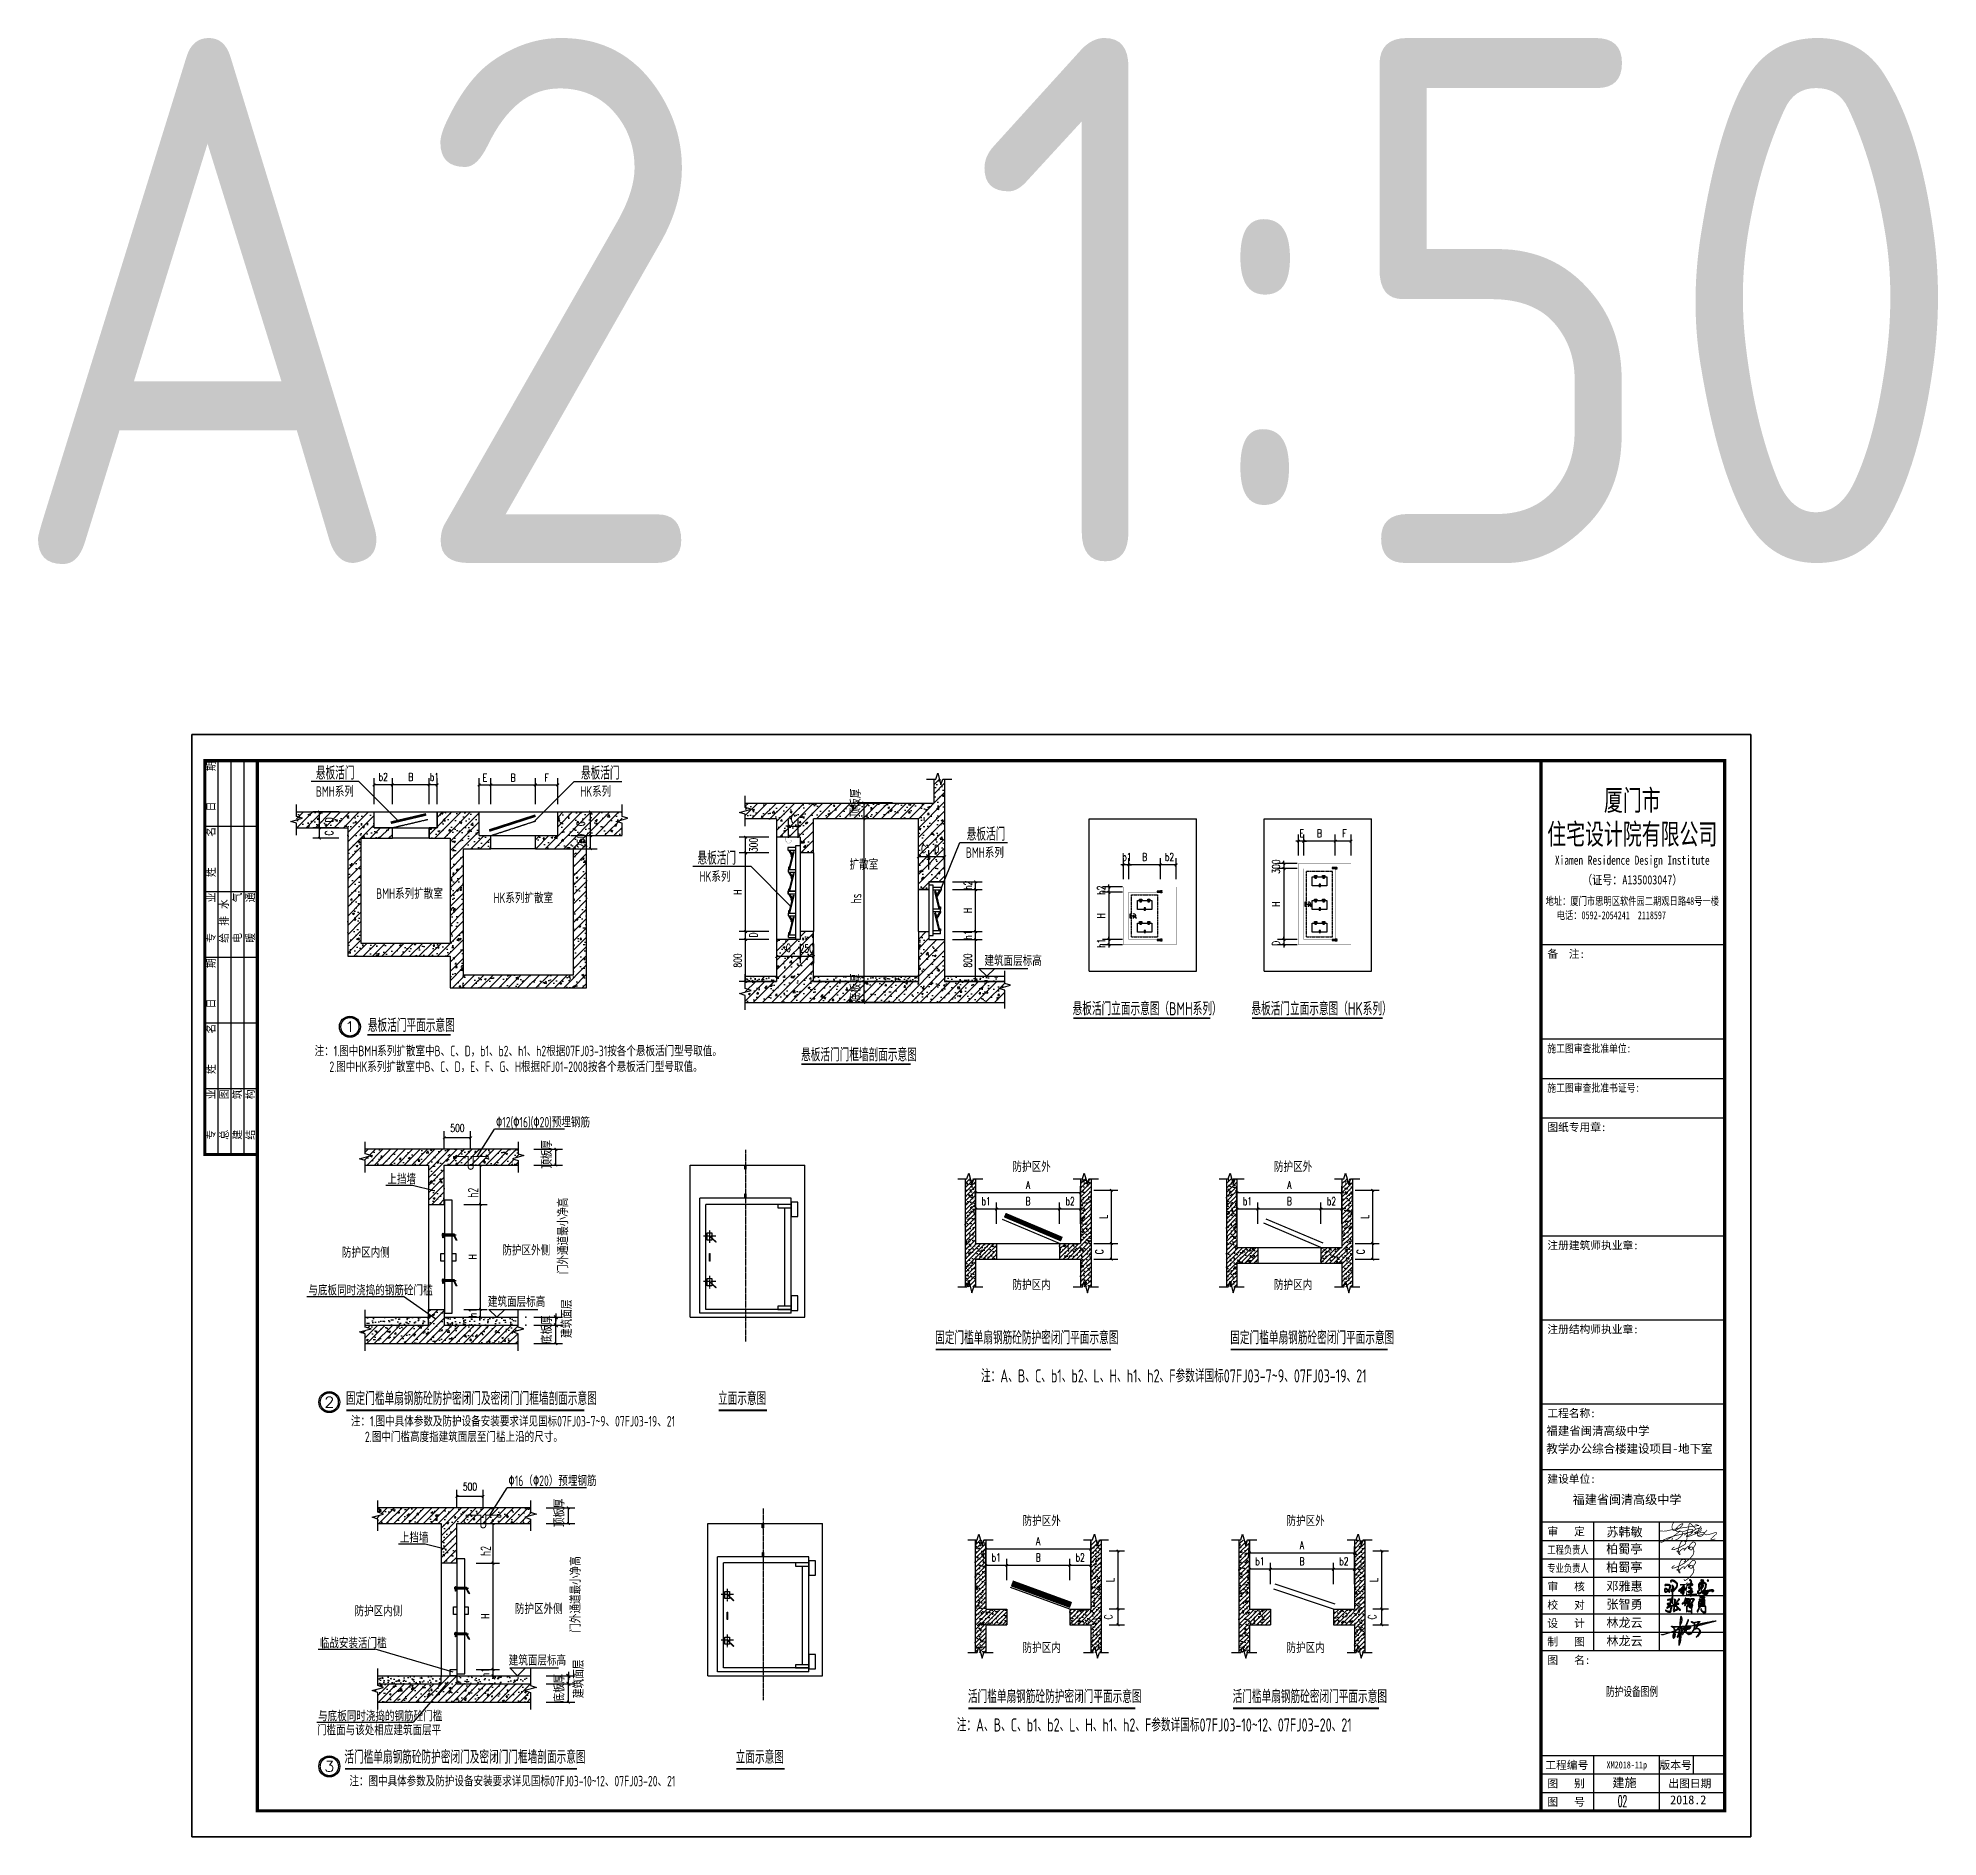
# Model space of a CAD drawing. Extents: x 0 to 2037025, y -2738621 to 0.
# Drawn here: x 955734 to 991925, y -1313756 to -1279490 of the extents above; entities that cross this region are included whole.
import ezdxf
from ezdxf.enums import TextEntityAlignment as Align

# ---------------------------------------------------------------- set-up
doc = ezdxf.new("R2010")
doc.units = 0
doc.header["$LTSCALE"] = 10
doc.header["$MEASUREMENT"] = 0
doc.linetypes.add('CENTER', pattern=[2, 1.25, -0.25, 0.25, -0.25])
doc.linetypes.add('DASH', pattern=[0.35, 0.25, -0.1])
for name, color, linetype in [('bh', 8, 'Continuous'), ('OTHER', 7, 'Continuous'), ('PUB_DIM', 3, 'Continuous'), ('PUB_TEXT', 7, 'Continuous'), ('PUB_TITLE', 4, 'Continuous'), ('WALL', 4, 'Continuous'), ('WINDOW', 2, 'Continuous'), ('图框', 142, 'Continuous'), ('填充', 252, 'Continuous'), ('批量导出图层', 1, 'Continuous'), ('文字', 3, 'Continuous'), ('细线', 4, 'Continuous')]:
    doc.layers.add(name, color=color, linetype=linetype)
doc.styles.add('_HZTXT', font='TSSDENG.shx', dxfattribs={"width": 0.8, "bigfont": 'HZTXT.shx'})
doc.styles.add('_TCH_DIM', font='SIMPLEX.shx', dxfattribs={"width": 0.7, "bigfont": 'GBCBIG.shx'})
doc.styles.add('_TCH_DIM_T3', font='simplex_.ttf', dxfattribs={"width": 0.705882, "bigfont": 'GBCBIG'})
doc.styles.add('_TCH_LABEL', font='COMPLEX', dxfattribs={"bigfont": 'GBCBIG'})
doc.styles.add('DIM_FONT', font='SIMPLEX', dxfattribs={"width": 0.7, "bigfont": 'GBCBIG'})
doc.styles.add('HZTXT', font='txt.shx', dxfattribs={"width": 0.7, "bigfont": 'hztxt.shx'})
doc.styles.get("Standard").update_dxf_attribs({"font": 'gbenor.shx', "bigfont": 'gbcbig.shx'})
doc.styles.add('TSSD_REIN', font='Tssdeng.shx', dxfattribs={"width": 0.7, "bigfont": 'hztxt.shx'})
doc.styles.add('图框字型一', font='')
doc.styles.add('黑体', font='simhei.ttf', dxfattribs={"width": 0.7})
doc.styles.get('图框字型一').set_extended_font_data('SimSun')
doc.dimstyles.new('_TCH_ARCH&&50', dxfattribs={"dimtxt": 148.75, "dimasz": 50, "dimexe": 125, "dimexo": 150, "dimgap": 63.125, "dimtad": 1, "dimdec": 0, "dimzin": 0, "dimdsep": 46, "dimtxsty": '_TCH_DIM_T3', "dimblk": 'ARCHTICK', "dimcen": 0.09, "dimclrt": 7, "dimazin": 2, "dimtfac": 1, "dimtdec": 0, "dimtix": 1, "dimtmove": 2, "dimatfit": 3, "dimfxl": 0, "dimtolj": 1, "dimtzin": 0, "dimarcsym": 0})
doc.dimstyles.new('DIMN50', dxfattribs={"dimscale": 0.5, "dimtxt": 300, "dimasz": 100, "dimexe": 250, "dimexo": 300, "dimgap": 150, "dimtad": 1, "dimdec": 0, "dimzin": 0, "dimdsep": 46, "dimtxsty": 'DIM_FONT', "dimblk": 'ARCHTICK', "dimcen": 0.09, "dimclrt": 7, "dimazin": 2, "dimtfac": 1, "dimtdec": 0, "dimtix": 1, "dimtmove": 2, "dimatfit": 3, "dimfxl": 0, "dimtolj": 1, "dimtzin": 0, "dimarcsym": 0})
pattern_1 = [(45, (835386.27, -1441378.98), (-88.38835, 88.38835), []), (50, (835386.27, -1441378.98), (358.6301, -31.37607), [37.5, -412.5]), (355, (835386.27, -1441378.98), (-69.3757, 376.0961), [30, -330]), (100.4514, (835416.16, -1441381.6), (289.2547, 344.7198), [31.8701, -350.57106]), (46.1842, (835386.27, -1441278.98), (533.6205, -82.7595), [56.25, -618.75]), (96.6356, (835430.74, -1441285.87), (467.3314, 487.059), [47.8051, -525.8565]), (351.1842, (835386.27, -1441279), (467.331, 487.0593), [45, -495]), (21, (835436.27, -1441303.98), (298.45353, -201.30945), [37.5, -412.5]), (326, (835436.27, -1441303.98), (121.65767, 362.575), [30, -330]), (71.4514, (835461.14, -1441320.75), (420.1113, 161.26525), [31.8701, -350.57106]), (37.5, (835386.27, -1441378.98), (6.07993, 166.44693), [0, -326, 0, -335, 0, -331.25]), (7.5, (835386.27, -1441378.98), (131.53477, 197.20586), [0, -191, 0, -318.5, 0, -126.25]), (327.5, (835274.77, -1441378.98), (266.91122, -11.27744), [0, -125, 0, -390, 0, -517.5]), (317.5, (835224.77, -1441378.98), (291.59308, 50.0525), [0, -162.5, 0, -259, 0, -367.5])]
pattern_2 = [(45, (1026237.13, -1077863.906), (-42.426407, 42.426407), []), (50, (1026237.13, -1077863.9), (215.17805, -18.82564), [22.5, -247.5]), (355, (1026237.13, -1077863.9), (-41.6254, 225.65764), [18, -198]), (100.4514, (1026255.06, -1077865.48), (173.55281, 206.83186), [19.12206, -210.34263]), (46.1842, (1026237.13, -1077803.9), (320.1723, -49.6557), [33.75, -371.25]), (96.6356, (1026263.8, -1077808.04), (280.3988, 292.23536), [28.6831, -315.5139]), (351.1842, (1026237.13, -1077803.9), (280.3986, 292.2356), [27, -297]), (21, (1026267.13, -1077818.9), (179.07212, -120.78567), [22.5, -247.5]), (326, (1026267.13, -1077818.9), (72.9946, 217.54501), [18, -198]), (71.4514, (1026282.05, -1077828.97), (252.06679, 96.75915), [19.12206, -210.34263]), (37.5, (1026237.13, -1077863.91), (3.647957, 99.868156), [0, -195.6, 0, -201, 0, -198.75]), (7.5, (1026237.13, -1077863.91), (78.92086, 118.323514), [0, -114.6, 0, -191.1, 0, -75.75]), (327.5, (1026170.23, -1077863.91), (160.14673, -6.766462), [0, -75, 0, -234, 0, -310.5]), (317.5, (1026140.23, -1077863.9), (174.95585, 30.031495), [0, -97.5, 0, -155.4, 0, -220.5])]

msp = doc.modelspace()

# ---------------------------------------------------------------- texts
at = {"layer": 'PUB_TEXT'}
for s, p in [('A2', (955124.6, -1289490.1)), ('1:50', (973457.9, -1289490.1))]:
    msp.add_text(s, height=10000, dxfattribs=at).set_placement(p)
at = {"layer": 'PUB_TEXT', "style": '_TCH_LABEL'}
for s, width, p, p2 in [('1', 2.333333, (961576.8, -1298422), (961774.8, -1298422)), ('2', 1.5, (961183.8, -1305572.1), (961381.8, -1305572.1)), ('3', 1.5, (961184.3, -1312510.3), (961382.3, -1312510.3))]:
    msp.add_text(s, height=198, dxfattribs=dict(at, width=width)).set_placement(p, p2, align=Align.FIT)
at = {"layer": '图框', "style": '图框字型一'}
for s, height, p in [('福建省闽清高级中学', 160, (984465.2, -1306100.2)), ('教学办公综合楼建设项目-地下室 ', 160, (984465.2, -1306440.6)), ('福建省闽清高级中学', 168.78, (984966.4, -1307414.9)), ('审   定', 150, (984483.5, -1308010.6)), ('审   定', 150, (984483.5, -1308010.6)), ('苏韩敏', 168.78, (985609.2, -1308031.3)), ('苏韩敏', 168.78, (985609.2, -1308031.3)), ('柏蜀亭', 168.78, (985603.9, -1308353.5)), ('柏蜀亭', 168.78, (985603.9, -1308353.5)), ('柏蜀亭', 168.78, (985603.9, -1308703.5)), ('柏蜀亭', 168.78, (985603.9, -1308703.5)), ('审   核', 150, (984483.5, -1309060.6)), ('审   核', 150, (984483.5, -1309060.6)), ('邓雅惠', 168.78, (985609.2, -1309064.7)), ('邓雅惠', 168.78, (985609.2, -1309064.7)), ('校   对', 150, (984483.5, -1309410.6)), ('校   对', 150, (984483.5, -1309410.6)), ('张智勇', 168.78, (985609.2, -1309408.3)), ('张智勇', 168.78, (985609.2, -1309408.3)), ('设   计', 150, (984483.5, -1309760.6)), ('设   计', 150, (984483.5, -1309760.6)), ('林龙云', 168.78, (985609.2, -1309758.3)), ('林龙云', 168.78, (985609.2, -1309758.3)), ('制   图', 150, (984483.5, -1310110.6)), ('制   图', 150, (984483.5, -1310110.6)), ('林龙云', 168.78, (985609.2, -1310108.3)), ('林龙云', 168.78, (985609.2, -1310108.3)), ('建施', 168.78, (985722.8, -1312806.9)), ('2018.2', 168.78, (986822.8, -1313131.9))]:
    msp.add_text(s, height=height, dxfattribs=at).set_placement(p)
at = {"layer": '图框'}
for s, height, style, width, p in [('工程负责人', 150, '图框字型一', 0.75, (984483.5, -1308360.6)), ('工程负责人', 150, '图框字型一', 0.75, (984483.5, -1308360.6)), ('专业负责人', 150, '图框字型一', 0.75, (984483.5, -1308710.6)), ('专业负责人', 150, '图框字型一', 0.75, (984483.5, -1308710.6)), ('防护设备图例', 168.99, '黑体', 0.7, (985599.8, -1311070.5)), ('XM2018-11p', 135, '图框字型一', 0.7, (985611.1, -1312449.8)), ('02', 212.5, '_TCH_DIM', 0.494118, (985825.9, -1313178.6))]:
    msp.add_text(s, height=height, dxfattribs=dict(at, style=style, width=width)).set_placement(p)
at = {"layer": '文字', "width": 0.7}
for s, height, style, p in [('悬板活门', 250, '_HZTXT', (961027.3, -1293614.9, 280)), ('悬板活门', 250, '_HZTXT', (966076.5, -1293614.9, 280)), ('BMH系列', 200, '_HZTXT', (961027.3, -1293941, 280)), ('HK系列', 200, '_HZTXT', (966062.3, -1293941, 280)), ('悬板活门', 250, '_HZTXT', (973423, -1294779.5, 280)), ('BMH系列', 200, '_HZTXT', (973408.7, -1295105.6, 280)), ('悬板活门', 250, '_HZTXT', (968295, -1295235.4, 280)), ('扩散室', 200, '_HZTXT', (971192, -1295330.9, 280)), ('HK系列', 200, '_HZTXT', (968333.6, -1295561.5, 280)), ('BMH系列扩散室', 200, '_HZTXT', (962176.1, -1295886.7, 280)), ('HK系列扩散室', 200, '_HZTXT', (964409.9, -1295969.2, 280)), ('建筑面层标高', 200, '_HZTXT', (973762.1, -1297164.5, 980)), ('悬板活门平面示意图', 250, 'TSSD_REIN', (962017.7, -1298421.5, 280)), ('悬板活门立面示意图（BMH系列）', 250, 'TSSD_REIN', (975441.1, -1298104.5, 280)), ('悬板活门立面示意图（HK系列）', 250, 'TSSD_REIN', (978847.1, -1298104.5, 280)), ('注：1.图中BMH系列扩散室中B、C、D，b1、b2、h1、h2根据07FJ03-31按各个悬板活门型号取值。', 200, 'TSSD_REIN', (961002.3, -1298884.1, 700)), ('悬板活门门框墙剖面示意图', 250, 'TSSD_REIN', (970269.2, -1298981.5, 280)), ('2.图中HK系列扩散室中B、C、D，E、F、G、H根据RFJ01-2008按各个悬板活门型号取值。', 200, 'TSSD_REIN', (961284.6, -1299184.1, 700)), ('\x8212(\x8216)(\x8220)预埋钢筋', 200, 'TSSD_REIN', (964457.1, -1300240.5, 840)), ('防护区外', 200, 'TSSD_REIN', (974295.4, -1301089.3, 700)), ('防护区外', 200, 'TSSD_REIN', (979277.1, -1301089.3, 700)), ('上挡墙', 200, 'TSSD_REIN', (962388.6, -1301323, 700)), ('防护区内侧', 200, 'TSSD_REIN', (961523.9, -1302722.3, 700)), ('防护区外侧', 200, '_HZTXT', (964579.9, -1302679.6, 700)), ('与底板同时浇捣的钢筋砼门槛', 200, 'TSSD_REIN', (960884, -1303441.5, 700)), ('防护区内', 200, 'TSSD_REIN', (974295.4, -1303339.9, 700)), ('防护区内', 200, 'TSSD_REIN', (979277.1, -1303339.9, 700)), ('建筑面层标高', 200, '_HZTXT', (964303.3, -1303659.9, 700)), ('固定门槛单扇钢筋砼防护密闭门平面示意图', 250, 'TSSD_REIN', (972822, -1304371, 280)), ('固定门槛单扇钢筋砼密闭门平面示意图', 250, 'TSSD_REIN', (978444.4, -1304371, 280)), ('注：A、B、C、b1、b2、L、H、h1、h2、F参数详国标07FJ03-7~9、07FJ03-19、21', 250, 'TSSD_REIN', (973696.6, -1305098, 280)), ('固定门槛单扇钢筋砼防护密闭门及密闭门门框墙剖面示意图', 250, 'TSSD_REIN', (961599.6, -1305528.6, 280)), ('立面示意图', 250, 'TSSD_REIN', (968687.3, -1305528.6, 280)), ('注：1.图中具体参数及防护设备安装要求详见国标07FJ03-7~9、07FJ03-19、21', 200, 'TSSD_REIN', (961694.2, -1305937.5, 700)), ('2.图中门槛高度指建筑面层至门槛上沿的尺寸。', 200, 'TSSD_REIN', (961961.2, -1306234, 700)), ('\x8216（\x8220）预埋钢筋', 200, 'TSSD_REIN', (964695.5, -1307070.5, 840)), ('上挡墙', 200, 'TSSD_REIN', (962627, -1308152.9, 700)), ('防护区外', 200, 'TSSD_REIN', (974488.5, -1307834.9, 700)), ('防护区外', 200, 'TSSD_REIN', (979515.1, -1307834.9, 700)), ('防护区内侧', 200, 'TSSD_REIN', (961762.3, -1309552.2, 700)), ('防护区外侧', 200, '_HZTXT', (964818.3, -1309509.5, 700)), ('临战安装活门槛', 200, 'TSSD_REIN', (961100.3, -1310161.2, 700)), ('防护区内', 200, 'TSSD_REIN', (974488.5, -1310251.5, 700)), ('防护区内', 200, 'TSSD_REIN', (979515.1, -1310251.5, 700)), ('建筑面层标高', 200, '_HZTXT', (964700.8, -1310489.8, 700)), ('活门槛单扇钢筋砼防护密闭门平面示意图', 250, 'TSSD_REIN', (973447.1, -1311206.5, 280)), ('活门槛单扇钢筋砼密闭门平面示意图', 250, 'TSSD_REIN', (978489.2, -1311206.5, 280)), ('与底板同时浇捣的钢筋砼门槛', 200, 'TSSD_REIN', (961069.5, -1311552.5, 700)), ('注：A、B、C、b1、b2、L、H、h1、h2、F参数详国标07FJ03-10~12、07FJ03-20、21', 250, 'TSSD_REIN', (973235.1, -1311746.7, 280)), ('门槛面与该处相应建筑面层平', 200, 'TSSD_REIN', (961047.6, -1311819.1, 700)), ('活门槛单扇钢筋砼防护密闭门及密闭门门框墙剖面示意图', 250, 'TSSD_REIN', (961569.4, -1312358.5, 280)), ('立面示意图', 250, 'TSSD_REIN', (969023.4, -1312358.5, 280)), ('注：图中具体参数及防护设备安装要求详见国标07FJ03-10~12、07FJ03-20、21', 200, 'TSSD_REIN', (961664, -1312791.3, 700))]:
    msp.add_text(s, height=height, dxfattribs=dict(at, style=style)).set_placement(p)
for s, rotation, style, p in [('顶板厚', 89.01145, 'TSSD_REIN', (971399.6, -1294335, 700)), ('hs', 89.01145, 'TSSD_REIN', (971415.7, -1295975.3, 700)), ('底板厚', 89.01145, 'TSSD_REIN', (971399.6, -1297858.9, 700)), ('顶板厚', 90, '_HZTXT', (965524.3, -1301025.2, 1399.9)), ('h2', 89.01145, 'TSSD_REIN', (964121.2, -1301581.4, 700)), ('门外通道最小净高', 90, '_HZTXT', (965833.1, -1303034.3, 1399.9)), ('底板厚', 90, '_HZTXT', (965524.3, -1304365.3, 1399.9)), ('顶板厚', 90, '_HZTXT', (965762.7, -1307855.2, 1399.9)), ('h2', 89.01145, 'TSSD_REIN', (964359.6, -1308405.7, 700)), ('门外通道最小净高', 90, '_HZTXT', (966071.5, -1309864.2, 1399.9)), ('底板厚', 90, '_HZTXT', (965762.7, -1311195.2, 1399.9))]:
    msp.add_text(s, height=200, rotation=rotation, dxfattribs=dict(at, style=style)).set_placement(p)
at = {"layer": '文字', "char_height": 200, "attachment_point": 5, "rotation": 90, "style": '_HZTXT'}
for insert in [(965804.9, -1303883.4, 700), (966031.3, -1310742.9, 700)]:
    msp.add_mtext('\\A1;建筑面层', dxfattribs=dict(at, insert=insert))

# ---------------------------------------------------------------- blocks, each defined once
blk = doc.blocks.new('_ArchTick')
at = {"color": 0, "linetype": 'ByBlock', "const_width": 0.4}
blk.add_lwpolyline([(-0.5, -0.5), (0.5, 0.5)], dxfattribs=at)
blk = doc.blocks.new('*D267')
at = {"layer": 'Defpoints', "color": 0, "transparency": 16777216}
for p in [(976540, -1296661), (976134, -1296761), (976540, -1296761)]:
    blk.add_point(p, dxfattribs=at)
at = {"layer": 'PUB_DIM', "color": 0, "lineweight": -2, "transparency": 16777216}
for p, q in [((976390, -1296661), (976009, -1296661)), ((976134, -1296661), (976134, -1296611)), ((976134, -1296661), (976134, -1296761)), ((976390, -1296761), (976009, -1296761)), ((976134, -1296761), (976134, -1296811))]:
    blk.add_line(p, q, dxfattribs=at)
at = {"layer": 'PUB_DIM', "color": 0, "lineweight": -2, "transparency": 16777216, "xscale": 50, "yscale": 50, "zscale": 50}
for p, rotation in [((976134, -1296661), 270), ((976134, -1296761), 90)]:
    blk.add_blockref('_ArchTick', p, dxfattribs=dict(at, rotation=rotation))
at = {"layer": 'PUB_DIM', "color": 7, "transparency": 16777216, "insert": (975984, -1296734), "char_height": 150, "attachment_point": 5, "rotation": 90, "style": 'DIM_FONT'}
blk.add_mtext('\\A1;h1', dxfattribs=at)
blk = doc.blocks.new('*D268')
at = {"layer": 'Defpoints', "color": 0, "transparency": 16777216}
for p in [(976540, -1295761), (976134, -1296661), (976540, -1296661)]:
    blk.add_point(p, dxfattribs=at)
at = {"layer": 'PUB_DIM', "color": 0, "lineweight": -2, "transparency": 16777216}
for p, q in [((976390, -1295761), (976009, -1295761)), ((976134, -1295761), (976134, -1296661)), ((976390, -1296661), (976009, -1296661))]:
    blk.add_line(p, q, dxfattribs=at)
at = {"layer": 'PUB_DIM', "color": 0, "lineweight": -2, "transparency": 16777216, "xscale": 50, "yscale": 50, "zscale": 50}
for p, rotation in [((976134, -1295761), 90), ((976134, -1296661), 270)]:
    blk.add_blockref('_ArchTick', p, dxfattribs=dict(at, rotation=rotation))
at = {"layer": 'PUB_DIM', "color": 7, "transparency": 16777216, "insert": (975984, -1296211), "char_height": 150, "attachment_point": 5, "rotation": 90, "style": 'DIM_FONT'}
blk.add_mtext('\\A1;H', dxfattribs=at)
blk = doc.blocks.new('*D269')
at = {"layer": 'Defpoints', "color": 0, "transparency": 16777216}
for p in [(976134, -1295761), (976540, -1295661), (976540, -1295761)]:
    blk.add_point(p, dxfattribs=at)
at = {"layer": 'PUB_DIM', "color": 0, "lineweight": -2, "transparency": 16777216}
for p, q in [((976134, -1295661), (976134, -1295611)), ((976390, -1295661), (976009, -1295661)), ((976390, -1295761), (976009, -1295761)), ((976134, -1295661), (976134, -1295761)), ((976134, -1295761), (976134, -1295811))]:
    blk.add_line(p, q, dxfattribs=at)
at = {"layer": 'PUB_DIM', "color": 0, "lineweight": -2, "transparency": 16777216, "xscale": 50, "yscale": 50, "zscale": 50}
for p, rotation in [((976134, -1295661), 270), ((976134, -1295761), 90)]:
    blk.add_blockref('_ArchTick', p, dxfattribs=dict(at, rotation=rotation))
at = {"layer": 'PUB_DIM', "color": 7, "transparency": 16777216, "insert": (975984, -1295723), "char_height": 150, "attachment_point": 5, "rotation": 90, "style": 'DIM_FONT'}
blk.add_mtext('\\A1;h2', dxfattribs=at)
blk = doc.blocks.new('*D270')
at = {"layer": 'Defpoints', "color": 0, "transparency": 16777216}
for p in [(976412, -1295239), (976412, -1295661), (976512, -1295661)]:
    blk.add_point(p, dxfattribs=at)
at = {"layer": 'PUB_DIM', "color": 0, "lineweight": -2, "transparency": 16777216}
for p, q in [((976412, -1295239), (976362, -1295239)), ((976412, -1295511), (976412, -1295114)), ((976512, -1295239), (976412, -1295239)), ((976512, -1295511), (976512, -1295114)), ((976512, -1295239), (976562, -1295239))]:
    blk.add_line(p, q, dxfattribs=at)
at = {"layer": 'PUB_DIM', "color": 0, "lineweight": -2, "transparency": 16777216, "xscale": 50, "yscale": 50, "zscale": 50}
blk.add_blockref('_ArchTick', (976412, -1295239), dxfattribs=at)
at = {"layer": 'PUB_DIM', "color": 0, "lineweight": -2, "transparency": 16777216, "xscale": 50, "yscale": 50, "zscale": 50, "rotation": 180}
blk.add_blockref('_ArchTick', (976512, -1295239), dxfattribs=at)
at = {"layer": 'PUB_DIM', "color": 7, "transparency": 16777216, "insert": (976475, -1295089), "char_height": 150, "attachment_point": 5, "style": 'DIM_FONT'}
blk.add_mtext('\\A1;b1', dxfattribs=at)
blk = doc.blocks.new('*D271')
at = {"layer": 'Defpoints', "color": 0, "transparency": 16777216}
for p in [(976512, -1295239), (976512, -1295661), (977112, -1295661)]:
    blk.add_point(p, dxfattribs=at)
at = {"layer": 'PUB_DIM', "color": 0, "lineweight": -2, "transparency": 16777216}
for p, q in [((976512, -1295511), (976512, -1295114)), ((977112, -1295239), (976512, -1295239)), ((977112, -1295511), (977112, -1295114))]:
    blk.add_line(p, q, dxfattribs=at)
at = {"layer": 'PUB_DIM', "color": 0, "lineweight": -2, "transparency": 16777216, "xscale": 50, "yscale": 50, "zscale": 50, "rotation": 180}
blk.add_blockref('_ArchTick', (976512, -1295239), dxfattribs=at)
at = {"layer": 'PUB_DIM', "color": 0, "lineweight": -2, "transparency": 16777216, "xscale": 50, "yscale": 50, "zscale": 50}
blk.add_blockref('_ArchTick', (977112, -1295239), dxfattribs=at)
at = {"layer": 'PUB_DIM', "color": 7, "transparency": 16777216, "insert": (976812, -1295089), "char_height": 150, "attachment_point": 5, "style": 'DIM_FONT'}
blk.add_mtext('\\A1;B', dxfattribs=at)
blk = doc.blocks.new('*D260')
at = {"layer": 'Defpoints', "color": 0, "transparency": 16777216}
for p in [(977112, -1295239), (977112, -1295661), (977412, -1295661)]:
    blk.add_point(p, dxfattribs=at)
at = {"layer": 'PUB_DIM', "color": 0, "lineweight": -2, "transparency": 16777216}
for p, q in [((977112, -1295511), (977112, -1295114)), ((977412, -1295239), (977112, -1295239)), ((977412, -1295511), (977412, -1295114))]:
    blk.add_line(p, q, dxfattribs=at)
at = {"layer": 'PUB_DIM', "color": 0, "lineweight": -2, "transparency": 16777216, "xscale": 50, "yscale": 50, "zscale": 50, "rotation": 180}
blk.add_blockref('_ArchTick', (977112, -1295239), dxfattribs=at)
at = {"layer": 'PUB_DIM', "color": 0, "lineweight": -2, "transparency": 16777216, "xscale": 50, "yscale": 50, "zscale": 50}
blk.add_blockref('_ArchTick', (977412, -1295239), dxfattribs=at)
at = {"layer": 'PUB_DIM', "color": 7, "transparency": 16777216, "insert": (977287, -1295089), "char_height": 150, "attachment_point": 5, "style": 'DIM_FONT'}
blk.add_mtext('\\A1;b2', dxfattribs=at)
blk = doc.blocks.new('*D261')
at = {"layer": 'Defpoints', "color": 0, "transparency": 16777216}
for p in [(972703, -1295087), (972703, -1295479), (973003, -1295479)]:
    blk.add_point(p, dxfattribs=at)
at = {"layer": 'PUB_DIM', "color": 0, "lineweight": -2, "transparency": 16777216}
for p, q in [((972703, -1295329), (972703, -1294962)), ((973003, -1295087), (972703, -1295087)), ((973003, -1295329), (973003, -1294962))]:
    blk.add_line(p, q, dxfattribs=at)
at = {"layer": 'PUB_DIM', "color": 0, "lineweight": -2, "transparency": 16777216, "xscale": 50, "yscale": 50, "zscale": 50, "rotation": 180}
blk.add_blockref('_ArchTick', (972703, -1295087), dxfattribs=at)
at = {"layer": 'PUB_DIM', "color": 0, "lineweight": -2, "transparency": 16777216, "xscale": 50, "yscale": 50, "zscale": 50}
blk.add_blockref('_ArchTick', (973003, -1295087), dxfattribs=at)
at = {"layer": 'PUB_DIM', "color": 7, "transparency": 16777216, "insert": (972853, -1294937), "char_height": 150, "attachment_point": 5, "style": 'DIM_FONT'}
blk.add_mtext('\\A1;D', dxfattribs=at)
blk = doc.blocks.new('*D262')
at = {"layer": 'Defpoints', "color": 0, "transparency": 16777216}
for p in [(972503, -1295087), (972503, -1295479), (972703, -1295479)]:
    blk.add_point(p, dxfattribs=at)
at = {"layer": 'PUB_DIM', "color": 0, "lineweight": -2, "transparency": 16777216}
for p, q in [((972503, -1295329), (972503, -1294962)), ((972703, -1295087), (972503, -1295087)), ((972703, -1295329), (972703, -1294962))]:
    blk.add_line(p, q, dxfattribs=at)
at = {"layer": 'PUB_DIM', "color": 0, "lineweight": -2, "transparency": 16777216, "xscale": 50, "yscale": 50, "zscale": 50, "rotation": 179.9999999999334}
blk.add_blockref('_ArchTick', (972503, -1295087), dxfattribs=at)
at = {"layer": 'PUB_DIM', "color": 0, "lineweight": -2, "transparency": 16777216, "xscale": 50, "yscale": 50, "zscale": 50}
blk.add_blockref('_ArchTick', (972703, -1295087), dxfattribs=at)
at = {"layer": 'PUB_DIM', "color": 7, "transparency": 16777216, "insert": (972603, -1294937), "char_height": 150, "attachment_point": 5, "style": 'DIM_FONT'}
blk.add_mtext('\\A1;C', dxfattribs=at)
blk = doc.blocks.new('A$C656B7FC5')
at = {"layer": 'WINDOW'}
for p, q in [((14, 945), (79, 833)), ((36, 578), (121, 919)), ((37, 945), (86, 861)), ((45, 533), (140, 914)), ((74, 814), (89, 875)), ((89, 875), (109, 870)), ((121, 919), (140, 914)), ((14, 473), (79, 360)), ((17, 533), (174, 533)), ((17, 473), (17, 533)), ((17, 473), (174, 473)), ((36, 106), (121, 446)), ((37, 473), (86, 388)), ((45, 60), (140, 441)), ((74, 814), (93, 809)), ((121, 446), (140, 441)), ((17, 60), (174, 60)), ((17, 0), (17, 60)), ((17, 0), (174, 0)), ((74, 341), (89, 402)), ((74, 341), (93, 336)), ((89, 402), (109, 397))]:
    blk.add_line(p, q, dxfattribs=at)
for points in [[(174, 1005), (0, 1005), (0, 945), (174, 945)], [(36, 533), (36, 578), (17, 578), (17, 533)], [(36, 60), (36, 106), (17, 106), (17, 60)]]:
    blk.add_lwpolyline(points, dxfattribs=at)
blk = doc.blocks.new('*D263')
at = {"layer": 'Defpoints', "color": 0, "transparency": 16777216}
for p in [(973003, -1295561), (973594, -1295561), (973003, -1295711)]:
    blk.add_point(p, dxfattribs=at)
at = {"layer": 'PUB_DIM', "color": 0, "lineweight": -2, "transparency": 16777216}
for p, q in [((973153, -1295561), (973719, -1295561)), ((973594, -1295711), (973594, -1295561)), ((973153, -1295711), (973719, -1295711))]:
    blk.add_line(p, q, dxfattribs=at)
at = {"layer": 'PUB_DIM', "color": 0, "lineweight": -2, "transparency": 16777216, "xscale": 50, "yscale": 50, "zscale": 50}
for p, rotation in [((973594, -1295561), 90), ((973594, -1295711), 270)]:
    blk.add_blockref('_ArchTick', p, dxfattribs=dict(at, rotation=rotation))
at = {"layer": 'PUB_DIM', "color": 7, "transparency": 16777216, "insert": (973444, -1295628), "char_height": 150, "attachment_point": 5, "rotation": 90, "style": 'DIM_FONT'}
blk.add_mtext('\\A1;h2', dxfattribs=at)
blk = doc.blocks.new('*D264')
at = {"layer": 'Defpoints', "color": 0, "transparency": 16777216}
for p in [(973003, -1296511), (973003, -1296661), (973594, -1296511)]:
    blk.add_point(p, dxfattribs=at)
at = {"layer": 'PUB_DIM', "color": 0, "lineweight": -2, "transparency": 16777216}
for p, q in [((973153, -1296511), (973719, -1296511)), ((973153, -1296661), (973719, -1296661)), ((973594, -1296661), (973594, -1296511))]:
    blk.add_line(p, q, dxfattribs=at)
at = {"layer": 'PUB_DIM', "color": 0, "lineweight": -2, "transparency": 16777216, "xscale": 50, "yscale": 50, "zscale": 50}
for p, rotation in [((973594, -1296511), 90), ((973594, -1296661), 270)]:
    blk.add_blockref('_ArchTick', p, dxfattribs=dict(at, rotation=rotation))
at = {"layer": 'PUB_DIM', "color": 7, "transparency": 16777216, "insert": (973445, -1296577), "char_height": 150, "attachment_point": 5, "rotation": 90, "style": 'DIM_FONT'}
blk.add_mtext('\\A1;h1', dxfattribs=at)
blk = doc.blocks.new('*D265')
at = {"layer": 'Defpoints', "color": 0, "transparency": 16777216}
for p in [(973003, -1296661), (973594, -1296661), (973003, -1297461)]:
    blk.add_point(p, dxfattribs=at)
at = {"layer": 'PUB_DIM', "color": 0, "lineweight": -2, "transparency": 16777216}
for p, q in [((973153, -1296661), (973719, -1296661)), ((973594, -1297461), (973594, -1296661)), ((973153, -1297461), (973719, -1297461))]:
    blk.add_line(p, q, dxfattribs=at)
at = {"layer": 'PUB_DIM', "color": 0, "lineweight": -2, "transparency": 16777216, "xscale": 50, "yscale": 50, "zscale": 50}
for p, rotation in [((973594, -1296661), 90), ((973594, -1297461), 270)]:
    blk.add_blockref('_ArchTick', p, dxfattribs=dict(at, rotation=rotation))
at = {"layer": 'PUB_DIM', "color": 7, "transparency": 16777216, "insert": (973444, -1297061), "char_height": 150, "attachment_point": 5, "rotation": 90, "style": 'DIM_FONT'}
blk.add_mtext('\\A1;800', dxfattribs=at)
blk = doc.blocks.new('*D266')
at = {"layer": 'Defpoints', "color": 0, "transparency": 16777216}
for p in [(973003, -1295711), (973594, -1295711), (973003, -1296511)]:
    blk.add_point(p, dxfattribs=at)
at = {"layer": 'PUB_DIM', "color": 0, "lineweight": -2, "transparency": 16777216}
for p, q in [((973153, -1295711), (973719, -1295711)), ((973594, -1296511), (973594, -1295711)), ((973153, -1296511), (973719, -1296511))]:
    blk.add_line(p, q, dxfattribs=at)
at = {"layer": 'PUB_DIM', "color": 0, "lineweight": -2, "transparency": 16777216, "xscale": 50, "yscale": 50, "zscale": 50}
for p, rotation in [((973594, -1295711), 90), ((973594, -1296511), 270)]:
    blk.add_blockref('_ArchTick', p, dxfattribs=dict(at, rotation=rotation))
at = {"layer": 'PUB_DIM', "color": 7, "transparency": 16777216, "insert": (973444, -1296111), "char_height": 150, "attachment_point": 5, "rotation": 90, "style": 'DIM_FONT'}
blk.add_mtext('\\A1;H', dxfattribs=at)
blk = doc.blocks.new('*D257')
at = {"layer": 'Defpoints', "color": 0, "transparency": 16777216}
for p in [(972160, -1294361), (971465, -1297461), (972160, -1297461)]:
    blk.add_point(p, dxfattribs=at)
at = {"layer": 'PUB_DIM', "color": 0, "lineweight": -2, "transparency": 16777216}
for p, q in [((972010, -1294361), (971340, -1294361)), ((971465, -1294361), (971465, -1297461)), ((972010, -1297461), (971340, -1297461))]:
    blk.add_line(p, q, dxfattribs=at)
at = {"layer": 'PUB_DIM', "color": 0, "lineweight": -2, "transparency": 16777216, "xscale": 50, "yscale": 50, "zscale": 50}
for p, rotation in [((971465, -1294361), 90), ((971465, -1297461), 270)]:
    blk.add_blockref('_ArchTick', p, dxfattribs=dict(at, rotation=rotation))
blk = doc.blocks.new('*D258')
at = {"layer": 'Defpoints', "color": 0, "transparency": 16777216}
for p in [(972160, -1297461), (971465, -1297861), (972160, -1297861)]:
    blk.add_point(p, dxfattribs=at)
at = {"layer": 'PUB_DIM', "color": 0, "lineweight": -2, "transparency": 16777216}
for p, q in [((972010, -1297461), (971340, -1297461)), ((971465, -1297461), (971465, -1297861)), ((972010, -1297861), (971340, -1297861))]:
    blk.add_line(p, q, dxfattribs=at)
at = {"layer": 'PUB_DIM', "color": 0, "lineweight": -2, "transparency": 16777216, "xscale": 50, "yscale": 50, "zscale": 50}
for p, rotation in [((971465, -1297461), 90), ((971465, -1297861), 270)]:
    blk.add_blockref('_ArchTick', p, dxfattribs=dict(at, rotation=rotation))
blk = doc.blocks.new('*D259')
at = {"layer": 'Defpoints', "color": 0, "transparency": 16777216}
for p in [(972160, -1294061), (971465, -1294361), (972160, -1294361)]:
    blk.add_point(p, dxfattribs=at)
at = {"layer": 'PUB_DIM', "color": 0, "lineweight": -2, "transparency": 16777216}
for p, q in [((972010, -1294061), (971340, -1294061)), ((971465, -1294061), (971465, -1294361)), ((972010, -1294361), (971340, -1294361))]:
    blk.add_line(p, q, dxfattribs=at)
at = {"layer": 'PUB_DIM', "color": 0, "lineweight": -2, "transparency": 16777216, "xscale": 50, "yscale": 50, "zscale": 50}
for p, rotation in [((971465, -1294061), 90), ((971465, -1294361), 270)]:
    blk.add_blockref('_ArchTick', p, dxfattribs=dict(at, rotation=rotation))
blk = doc.blocks.new('*D255')
at = {"layer": 'Defpoints', "color": 0, "transparency": 16777216}
for p in [(962485, -1293716), (962485, -1294232), (963185, -1294232)]:
    blk.add_point(p, dxfattribs=at)
at = {"layer": 'PUB_DIM', "color": 0, "lineweight": -2, "transparency": 16777216}
for p, q in [((962485, -1294082), (962485, -1293591)), ((963185, -1293716), (962485, -1293716)), ((963185, -1294082), (963185, -1293591))]:
    blk.add_line(p, q, dxfattribs=at)
at = {"layer": 'PUB_DIM', "color": 0, "lineweight": -2, "transparency": 16777216, "xscale": 50, "yscale": 50, "zscale": 50}
for p, rotation in [((962485, -1293716), 179.999999999981), ((963185, -1293716), 359.999999999981)]:
    blk.add_blockref('_ArchTick', p, dxfattribs=dict(at, rotation=rotation))
at = {"layer": 'PUB_DIM', "color": 7, "transparency": 16777216, "insert": (962835, -1293566), "char_height": 150, "attachment_point": 5, "style": 'DIM_FONT'}
blk.add_mtext('\\A1;B', dxfattribs=at)
blk = doc.blocks.new('*D256')
at = {"layer": 'Defpoints', "color": 0, "transparency": 16777216}
for p in [(962135, -1293716), (962135, -1294232), (962485, -1294232)]:
    blk.add_point(p, dxfattribs=at)
at = {"layer": 'PUB_DIM', "color": 0, "lineweight": -2, "transparency": 16777216}
for p, q in [((962135, -1294082), (962135, -1293591)), ((962485, -1293716), (962135, -1293716)), ((962485, -1294082), (962485, -1293591))]:
    blk.add_line(p, q, dxfattribs=at)
at = {"layer": 'PUB_DIM', "color": 0, "lineweight": -2, "transparency": 16777216, "xscale": 50, "yscale": 50, "zscale": 50}
for p, rotation in [((962135, -1293716), 179.9999999999619), ((962485, -1293716), 359.9999999999619)]:
    blk.add_blockref('_ArchTick', p, dxfattribs=dict(at, rotation=rotation))
at = {"layer": 'PUB_DIM', "color": 7, "transparency": 16777216, "insert": (962310, -1293566), "char_height": 150, "attachment_point": 5, "style": 'DIM_FONT'}
blk.add_mtext('\\A1;b2', dxfattribs=at)
blk = doc.blocks.new('*D245')
at = {"layer": 'Defpoints', "color": 0, "transparency": 16777216}
for p in [(963185, -1293716), (963185, -1294232), (963335, -1294232)]:
    blk.add_point(p, dxfattribs=at)
at = {"layer": 'PUB_DIM', "color": 0, "lineweight": -2, "transparency": 16777216}
for p, q in [((963185, -1294082), (963185, -1293591)), ((963335, -1293716), (963185, -1293716)), ((963335, -1294082), (963335, -1293591))]:
    blk.add_line(p, q, dxfattribs=at)
at = {"layer": 'PUB_DIM', "color": 0, "lineweight": -2, "transparency": 16777216, "xscale": 50, "yscale": 50, "zscale": 50, "rotation": 180}
blk.add_blockref('_ArchTick', (963185, -1293716), dxfattribs=at)
at = {"layer": 'PUB_DIM', "color": 0, "lineweight": -2, "transparency": 16777216, "xscale": 50, "yscale": 50, "zscale": 50}
blk.add_blockref('_ArchTick', (963335, -1293716), dxfattribs=at)
at = {"layer": 'PUB_DIM', "color": 7, "transparency": 16777216, "insert": (963286, -1293566), "char_height": 150, "attachment_point": 5, "style": 'DIM_FONT'}
blk.add_mtext('\\A1;b1', dxfattribs=at)
blk = doc.blocks.new('*D246')
at = {"layer": 'Defpoints', "color": 0, "transparency": 16777216}
for p in [(961095, -1294232), (961617, -1294232), (961617, -1294532)]:
    blk.add_point(p, dxfattribs=at)
at = {"layer": 'PUB_DIM', "color": 0, "lineweight": -2, "transparency": 16777216}
for p, q in [((961467, -1294232), (960970, -1294232)), ((961467, -1294532), (960970, -1294532)), ((961095, -1294532), (961095, -1294232))]:
    blk.add_line(p, q, dxfattribs=at)
at = {"layer": 'PUB_DIM', "color": 0, "lineweight": -2, "transparency": 16777216, "xscale": 50, "yscale": 50, "zscale": 50}
for p, rotation in [((961095, -1294232), 90), ((961095, -1294532), 270)]:
    blk.add_blockref('_ArchTick', p, dxfattribs=dict(at, rotation=rotation))
at = {"layer": 'PUB_DIM', "color": 7, "transparency": 16777216, "insert": (961283, -1294382), "char_height": 150, "attachment_point": 5, "rotation": 90, "style": 'DIM_FONT'}
blk.add_mtext('\\A1;D', dxfattribs=at)
blk = doc.blocks.new('*D247')
at = {"layer": 'Defpoints', "color": 0, "transparency": 16777216}
for p in [(961095, -1294532), (961617, -1294532), (961617, -1294732)]:
    blk.add_point(p, dxfattribs=at)
at = {"layer": 'PUB_DIM', "color": 0, "lineweight": -2, "transparency": 16777216}
for p, q in [((961467, -1294532), (960970, -1294532)), ((961095, -1294732), (961095, -1294532)), ((961467, -1294732), (960970, -1294732))]:
    blk.add_line(p, q, dxfattribs=at)
at = {"layer": 'PUB_DIM', "color": 0, "lineweight": -2, "transparency": 16777216, "xscale": 50, "yscale": 50, "zscale": 50}
for p, rotation in [((961095, -1294532), 90), ((961095, -1294732), 270)]:
    blk.add_blockref('_ArchTick', p, dxfattribs=dict(at, rotation=rotation))
at = {"layer": 'PUB_DIM', "color": 7, "transparency": 16777216, "insert": (961279, -1294634), "char_height": 150, "attachment_point": 5, "rotation": 90, "style": 'DIM_FONT'}
blk.add_mtext('\\A1;C', dxfattribs=at)
blk = doc.blocks.new('*D248')
at = {"layer": 'Defpoints', "color": 0, "transparency": 16777216}
for p in [(965737, -1294232), (966259, -1294232), (965737, -1294682)]:
    blk.add_point(p, dxfattribs=at)
at = {"layer": 'PUB_DIM', "color": 0, "lineweight": -2, "transparency": 16777216}
for p, q in [((965887, -1294232), (966384, -1294232)), ((966259, -1294682), (966259, -1294232)), ((965887, -1294682), (966384, -1294682))]:
    blk.add_line(p, q, dxfattribs=at)
at = {"layer": 'PUB_DIM', "color": 0, "lineweight": -2, "transparency": 16777216, "xscale": 50, "yscale": 50, "zscale": 50}
for p, rotation in [((966259, -1294232), 90), ((966259, -1294682), 270)]:
    blk.add_blockref('_ArchTick', p, dxfattribs=dict(at, rotation=rotation))
at = {"layer": 'PUB_DIM', "color": 7, "transparency": 16777216, "insert": (966072, -1294457), "char_height": 150, "attachment_point": 5, "rotation": 90, "style": 'DIM_FONT'}
blk.add_mtext('\\A1;G', dxfattribs=at)
blk = doc.blocks.new('*D249')
at = {"layer": 'Defpoints', "color": 0, "transparency": 16777216}
for p in [(965737, -1294682), (966259, -1294682), (965737, -1294932)]:
    blk.add_point(p, dxfattribs=at)
at = {"layer": 'PUB_DIM', "color": 0, "lineweight": -2, "transparency": 16777216}
for p, q in [((965887, -1294682), (966384, -1294682)), ((966259, -1294932), (966259, -1294682)), ((965887, -1294932), (966384, -1294932))]:
    blk.add_line(p, q, dxfattribs=at)
at = {"layer": 'PUB_DIM', "color": 0, "lineweight": -2, "transparency": 16777216, "xscale": 50, "yscale": 50, "zscale": 50}
for p, rotation in [((966259, -1294682), 90), ((966259, -1294932), 270)]:
    blk.add_blockref('_ArchTick', p, dxfattribs=dict(at, rotation=rotation))
at = {"layer": 'PUB_DIM', "color": 7, "transparency": 16777216, "insert": (966076, -1294784), "char_height": 150, "attachment_point": 5, "rotation": 90, "style": 'DIM_FONT'}
blk.add_mtext('\\A1;250', dxfattribs=at)
blk = doc.blocks.new('*D250')
at = {"layer": 'Defpoints', "color": 0, "transparency": 16777216}
for p in [(969212, -1294711), (969803, -1294711), (969803, -1295011)]:
    blk.add_point(p, dxfattribs=at)
at = {"layer": 'PUB_DIM', "color": 0, "lineweight": -2, "transparency": 16777216}
for p, q in [((969653, -1294711), (969087, -1294711)), ((969212, -1295011), (969212, -1294711)), ((969653, -1295011), (969087, -1295011))]:
    blk.add_line(p, q, dxfattribs=at)
at = {"layer": 'PUB_DIM', "color": 0, "lineweight": -2, "transparency": 16777216, "xscale": 50, "yscale": 50, "zscale": 50}
for p, rotation in [((969212, -1294711), 90), ((969212, -1295011), 270)]:
    blk.add_blockref('_ArchTick', p, dxfattribs=dict(at, rotation=rotation))
at = {"layer": 'PUB_DIM', "color": 7, "transparency": 16777216, "insert": (969362, -1294861), "char_height": 150, "attachment_point": 5, "rotation": 90, "style": 'DIM_FONT'}
blk.add_mtext('\\A1;300', dxfattribs=at)
blk = doc.blocks.new('*D251')
at = {"layer": 'Defpoints', "color": 0, "transparency": 16777216}
for p in [(969212, -1296511), (969803, -1296511), (969803, -1296661)]:
    blk.add_point(p, dxfattribs=at)
at = {"layer": 'PUB_DIM', "color": 0, "lineweight": -2, "transparency": 16777216}
for p, q in [((969653, -1296511), (969087, -1296511)), ((969653, -1296661), (969087, -1296661)), ((969212, -1296661), (969212, -1296511))]:
    blk.add_line(p, q, dxfattribs=at)
at = {"layer": 'PUB_DIM', "color": 0, "lineweight": -2, "transparency": 16777216, "xscale": 50, "yscale": 50, "zscale": 50}
for p, rotation in [((969212, -1296511), 90), ((969212, -1296661), 270)]:
    blk.add_blockref('_ArchTick', p, dxfattribs=dict(at, rotation=rotation))
at = {"layer": 'PUB_DIM', "color": 7, "transparency": 16777216, "insert": (969362, -1296577), "char_height": 150, "attachment_point": 5, "rotation": 90, "style": 'DIM_FONT'}
blk.add_mtext('\\A1;D', dxfattribs=at)
blk = doc.blocks.new('*D252')
at = {"layer": 'Defpoints', "color": 0, "transparency": 16777216}
for p in [(969212, -1296661), (969803, -1296661), (969803, -1297461)]:
    blk.add_point(p, dxfattribs=at)
at = {"layer": 'PUB_DIM', "color": 0, "lineweight": -2, "transparency": 16777216}
for p, q in [((969653, -1296661), (969087, -1296661)), ((969212, -1297461), (969212, -1296661)), ((969653, -1297461), (969087, -1297461))]:
    blk.add_line(p, q, dxfattribs=at)
at = {"layer": 'PUB_DIM', "color": 0, "lineweight": -2, "transparency": 16777216, "xscale": 50, "yscale": 50, "zscale": 50}
for p, rotation in [((969212, -1296661), 90), ((969212, -1297461), 270)]:
    blk.add_blockref('_ArchTick', p, dxfattribs=dict(at, rotation=rotation))
at = {"layer": 'PUB_DIM', "color": 7, "transparency": 16777216, "insert": (969062, -1297061), "char_height": 150, "attachment_point": 5, "rotation": 90, "style": 'DIM_FONT'}
blk.add_mtext('\\A1;800', dxfattribs=at)
blk = doc.blocks.new('*D253')
at = {"layer": 'Defpoints', "color": 0, "transparency": 16777216}
for p in [(969212, -1295011), (969803, -1295011), (969803, -1296511)]:
    blk.add_point(p, dxfattribs=at)
at = {"layer": 'PUB_DIM', "color": 0, "lineweight": -2, "transparency": 16777216}
for p, q in [((969653, -1295011), (969087, -1295011)), ((969212, -1296511), (969212, -1295011)), ((969653, -1296511), (969087, -1296511))]:
    blk.add_line(p, q, dxfattribs=at)
at = {"layer": 'PUB_DIM', "color": 0, "lineweight": -2, "transparency": 16777216, "xscale": 50, "yscale": 50, "zscale": 50}
for p, rotation in [((969212, -1295011), 90), ((969212, -1296511), 270)]:
    blk.add_blockref('_ArchTick', p, dxfattribs=dict(at, rotation=rotation))
at = {"layer": 'PUB_DIM', "color": 7, "transparency": 16777216, "insert": (969062, -1295761), "char_height": 150, "attachment_point": 5, "rotation": 90, "style": 'DIM_FONT'}
blk.add_mtext('\\A1;H', dxfattribs=at)
blk = doc.blocks.new('*D254')
at = {"layer": 'Defpoints', "color": 0, "transparency": 16777216}
for p in [(970253, -1296594), (970503, -1296594), (970253, -1296986)]:
    blk.add_point(p, dxfattribs=at)
at = {"layer": 'PUB_DIM', "color": 0, "lineweight": -2, "transparency": 16777216}
for p, q in [((970253, -1296744), (970253, -1297111)), ((970503, -1296986), (970253, -1296986)), ((970503, -1296744), (970503, -1297111))]:
    blk.add_line(p, q, dxfattribs=at)
at = {"layer": 'PUB_DIM', "color": 0, "lineweight": -2, "transparency": 16777216, "xscale": 50, "yscale": 50, "zscale": 50, "rotation": 180}
blk.add_blockref('_ArchTick', (970253, -1296986), dxfattribs=at)
at = {"layer": 'PUB_DIM', "color": 0, "lineweight": -2, "transparency": 16777216, "xscale": 50, "yscale": 50, "zscale": 50}
blk.add_blockref('_ArchTick', (970503, -1296986), dxfattribs=at)
at = {"layer": 'PUB_DIM', "color": 7, "transparency": 16777216, "insert": (970378, -1296831), "char_height": 150, "attachment_point": 5, "style": 'DIM_FONT'}
blk.add_mtext('\\A1;250', dxfattribs=at)
blk = doc.blocks.new('*D238')
at = {"layer": 'Defpoints', "color": 0, "transparency": 16777216}
for p in [(969803, -1296594), (970253, -1296594), (969803, -1296986)]:
    blk.add_point(p, dxfattribs=at)
at = {"layer": 'PUB_DIM', "color": 0, "lineweight": -2, "transparency": 16777216}
for p, q in [((969803, -1296744), (969803, -1297111)), ((970253, -1296986), (969803, -1296986)), ((970253, -1296744), (970253, -1297111))]:
    blk.add_line(p, q, dxfattribs=at)
at = {"layer": 'PUB_DIM', "color": 0, "lineweight": -2, "transparency": 16777216, "xscale": 50, "yscale": 50, "zscale": 50, "rotation": 180}
blk.add_blockref('_ArchTick', (969803, -1296986), dxfattribs=at)
at = {"layer": 'PUB_DIM', "color": 0, "lineweight": -2, "transparency": 16777216, "xscale": 50, "yscale": 50, "zscale": 50}
blk.add_blockref('_ArchTick', (970253, -1296986), dxfattribs=at)
at = {"layer": 'PUB_DIM', "color": 7, "transparency": 16777216, "insert": (970028, -1296821), "char_height": 150, "attachment_point": 5, "style": 'DIM_FONT'}
blk.add_mtext('\\A1;G', dxfattribs=at)
blk = doc.blocks.new('*D239')
at = {"layer": 'Defpoints', "color": 0, "transparency": 16777216}
for p in [(979871, -1296661), (979466, -1296761), (979871, -1296761)]:
    blk.add_point(p, dxfattribs=at)
at = {"layer": 'PUB_DIM', "color": 0, "lineweight": -2, "transparency": 16777216}
for p, q in [((979721, -1296661), (979341, -1296661)), ((979466, -1296661), (979466, -1296611)), ((979466, -1296661), (979466, -1296761)), ((979721, -1296761), (979341, -1296761)), ((979466, -1296761), (979466, -1296811))]:
    blk.add_line(p, q, dxfattribs=at)
at = {"layer": 'PUB_DIM', "color": 0, "lineweight": -2, "transparency": 16777216, "xscale": 50, "yscale": 50, "zscale": 50}
for p, rotation in [((979466, -1296661), 270), ((979466, -1296761), 90)]:
    blk.add_blockref('_ArchTick', p, dxfattribs=dict(at, rotation=rotation))
at = {"layer": 'PUB_DIM', "color": 7, "transparency": 16777216, "insert": (979316, -1296734), "char_height": 150, "attachment_point": 5, "rotation": 90, "style": 'DIM_FONT'}
blk.add_mtext('\\A1;D', dxfattribs=at)
blk = doc.blocks.new('*D240')
at = {"layer": 'Defpoints', "color": 0, "transparency": 16777216}
for p in [(979871, -1295311), (979466, -1296661), (979871, -1296661)]:
    blk.add_point(p, dxfattribs=at)
at = {"layer": 'PUB_DIM', "color": 0, "lineweight": -2, "transparency": 16777216}
for p, q in [((979721, -1295311), (979341, -1295311)), ((979466, -1295311), (979466, -1296661)), ((979721, -1296661), (979341, -1296661))]:
    blk.add_line(p, q, dxfattribs=at)
at = {"layer": 'PUB_DIM', "color": 0, "lineweight": -2, "transparency": 16777216, "xscale": 50, "yscale": 50, "zscale": 50}
for p, rotation in [((979466, -1295311), 90), ((979466, -1296661), 270)]:
    blk.add_blockref('_ArchTick', p, dxfattribs=dict(at, rotation=rotation))
at = {"layer": 'PUB_DIM', "color": 7, "transparency": 16777216, "insert": (979316, -1295986), "char_height": 150, "attachment_point": 5, "rotation": 90, "style": 'DIM_FONT'}
blk.add_mtext('\\A1;H', dxfattribs=at)
blk = doc.blocks.new('*D241')
at = {"layer": 'Defpoints', "color": 0, "transparency": 16777216}
for p in [(979871, -1295211), (979466, -1295311), (979871, -1295311)]:
    blk.add_point(p, dxfattribs=at)
at = {"layer": 'PUB_DIM', "color": 0, "lineweight": -2, "transparency": 16777216}
for p, q in [((979721, -1295211), (979341, -1295211)), ((979466, -1295211), (979466, -1295161)), ((979466, -1295211), (979466, -1295311)), ((979721, -1295311), (979341, -1295311)), ((979466, -1295311), (979466, -1295361))]:
    blk.add_line(p, q, dxfattribs=at)
at = {"layer": 'PUB_DIM', "color": 0, "lineweight": -2, "transparency": 16777216, "xscale": 50, "yscale": 50, "zscale": 50}
for p, rotation in [((979466, -1295211), 270), ((979466, -1295311), 90)]:
    blk.add_blockref('_ArchTick', p, dxfattribs=dict(at, rotation=rotation))
at = {"layer": 'PUB_DIM', "color": 7, "transparency": 16777216, "insert": (979316, -1295273), "char_height": 150, "attachment_point": 5, "rotation": 90, "style": 'DIM_FONT'}
blk.add_mtext('\\A1;300', dxfattribs=at)
blk = doc.blocks.new('*D242')
at = {"layer": 'Defpoints', "color": 0, "transparency": 16777216}
for p in [(979744, -1294789), (979744, -1295211), (979844, -1295211)]:
    blk.add_point(p, dxfattribs=at)
at = {"layer": 'PUB_DIM', "color": 0, "lineweight": -2, "transparency": 16777216}
for p, q in [((979744, -1294789), (979694, -1294789)), ((979744, -1295061), (979744, -1294664)), ((979844, -1294789), (979744, -1294789)), ((979844, -1295061), (979844, -1294664)), ((979844, -1294789), (979894, -1294789))]:
    blk.add_line(p, q, dxfattribs=at)
at = {"layer": 'PUB_DIM', "color": 0, "lineweight": -2, "transparency": 16777216, "xscale": 50, "yscale": 50, "zscale": 50}
blk.add_blockref('_ArchTick', (979744, -1294789), dxfattribs=at)
at = {"layer": 'PUB_DIM', "color": 0, "lineweight": -2, "transparency": 16777216, "xscale": 50, "yscale": 50, "zscale": 50, "rotation": 180}
blk.add_blockref('_ArchTick', (979844, -1294789), dxfattribs=at)
at = {"layer": 'PUB_DIM', "color": 7, "transparency": 16777216, "insert": (979807, -1294639), "char_height": 150, "attachment_point": 5, "style": 'DIM_FONT'}
blk.add_mtext('\\A1;E', dxfattribs=at)
blk = doc.blocks.new('*D243')
at = {"layer": 'Defpoints', "color": 0, "transparency": 16777216}
for p in [(979844, -1294789), (979844, -1295211), (980444, -1295211)]:
    blk.add_point(p, dxfattribs=at)
at = {"layer": 'PUB_DIM', "color": 0, "lineweight": -2, "transparency": 16777216}
for p, q in [((979844, -1295061), (979844, -1294664)), ((980444, -1294789), (979844, -1294789)), ((980444, -1295061), (980444, -1294664))]:
    blk.add_line(p, q, dxfattribs=at)
at = {"layer": 'PUB_DIM', "color": 0, "lineweight": -2, "transparency": 16777216, "xscale": 50, "yscale": 50, "zscale": 50, "rotation": 180}
blk.add_blockref('_ArchTick', (979844, -1294789), dxfattribs=at)
at = {"layer": 'PUB_DIM', "color": 0, "lineweight": -2, "transparency": 16777216, "xscale": 50, "yscale": 50, "zscale": 50}
blk.add_blockref('_ArchTick', (980444, -1294789), dxfattribs=at)
at = {"layer": 'PUB_DIM', "color": 7, "transparency": 16777216, "insert": (980144, -1294639), "char_height": 150, "attachment_point": 5, "style": 'DIM_FONT'}
blk.add_mtext('\\A1;B', dxfattribs=at)
blk = doc.blocks.new('*D244')
at = {"layer": 'Defpoints', "color": 0, "transparency": 16777216}
for p in [(980444, -1294789), (980444, -1295211), (980744, -1295211)]:
    blk.add_point(p, dxfattribs=at)
at = {"layer": 'PUB_DIM', "color": 0, "lineweight": -2, "transparency": 16777216}
for p, q in [((980444, -1295061), (980444, -1294664)), ((980744, -1294789), (980444, -1294789)), ((980744, -1295061), (980744, -1294664))]:
    blk.add_line(p, q, dxfattribs=at)
at = {"layer": 'PUB_DIM', "color": 0, "lineweight": -2, "transparency": 16777216, "xscale": 50, "yscale": 50, "zscale": 50, "rotation": 180}
blk.add_blockref('_ArchTick', (980444, -1294789), dxfattribs=at)
at = {"layer": 'PUB_DIM', "color": 0, "lineweight": -2, "transparency": 16777216, "xscale": 50, "yscale": 50, "zscale": 50}
blk.add_blockref('_ArchTick', (980744, -1294789), dxfattribs=at)
at = {"layer": 'PUB_DIM', "color": 7, "transparency": 16777216, "insert": (980619, -1294639), "char_height": 150, "attachment_point": 5, "style": 'DIM_FONT'}
blk.add_mtext('\\A1;F', dxfattribs=at)
blk = doc.blocks.new('*D290')
at = {"layer": 'Defpoints', "color": 0, "transparency": 16777216}
for p in [(980671, -1302450), (981157, -1302450), (980671, -1302750)]:
    blk.add_point(p, dxfattribs=at)
at = {"layer": 'PUB_DIM', "color": 0, "lineweight": -2, "transparency": 16777216}
for p, q in [((980821, -1302450), (981282, -1302450)), ((981157, -1302750), (981157, -1302450)), ((980821, -1302750), (981282, -1302750))]:
    blk.add_line(p, q, dxfattribs=at)
at = {"layer": 'PUB_DIM', "color": 0, "lineweight": -2, "transparency": 16777216, "xscale": 50, "yscale": 50, "zscale": 50}
for p, rotation in [((981157, -1302450), 90), ((981157, -1302750), 270)]:
    blk.add_blockref('_ArchTick', p, dxfattribs=dict(at, rotation=rotation))
at = {"layer": 'PUB_DIM', "color": 7, "transparency": 16777216, "insert": (980928, -1302610), "char_height": 150, "attachment_point": 5, "rotation": 90, "style": 'DIM_FONT'}
blk.add_mtext('\\A1;C', dxfattribs=at)
blk = doc.blocks.new('*D291')
at = {"layer": 'Defpoints', "color": 0, "transparency": 16777216}
for p in [(980671, -1301438), (981157, -1301438), (980671, -1302450)]:
    blk.add_point(p, dxfattribs=at)
at = {"layer": 'PUB_DIM', "color": 0, "lineweight": -2, "transparency": 16777216}
for p, q in [((980821, -1301438), (981282, -1301438)), ((981157, -1302450), (981157, -1301438)), ((980821, -1302450), (981282, -1302450))]:
    blk.add_line(p, q, dxfattribs=at)
at = {"layer": 'PUB_DIM', "color": 0, "lineweight": -2, "transparency": 16777216, "xscale": 50, "yscale": 50, "zscale": 50}
for p, rotation in [((981157, -1301438), 90), ((981157, -1302450), 270)]:
    blk.add_blockref('_ArchTick', p, dxfattribs=dict(at, rotation=rotation))
at = {"layer": 'PUB_DIM', "color": 7, "transparency": 16777216, "insert": (981007, -1301944), "char_height": 150, "attachment_point": 5, "rotation": 90, "style": 'DIM_FONT'}
blk.add_mtext('\\A1;L', dxfattribs=at)
blk = doc.blocks.new('*D289')
at = {"layer": 'Defpoints', "color": 0, "transparency": 16777216}
for p in [(965027, -1300657), (965599, -1300657), (965027, -1300957)]:
    blk.add_point(p, dxfattribs=at)
at = {"layer": 'PUB_DIM', "color": 0, "lineweight": -2, "transparency": 16777216}
for p, q in [((965177, -1300657), (965724, -1300657)), ((965599, -1300957), (965599, -1300657)), ((965177, -1300957), (965724, -1300957))]:
    blk.add_line(p, q, dxfattribs=at)
at = {"layer": 'PUB_DIM', "color": 0, "lineweight": -2, "transparency": 16777216, "xscale": 50, "yscale": 50, "zscale": 50}
for p, rotation in [((965599, -1300657), 90), ((965599, -1300957), 270)]:
    blk.add_blockref('_ArchTick', p, dxfattribs=dict(at, rotation=rotation))
at = {"layer": 'PUB_DIM', "color": 7, "transparency": 16777216, "insert": (965412, -1300817), "char_height": 150, "attachment_point": 5, "rotation": 90, "style": 'DIM_FONT'}
blk.add_mtext('\\A1;\\f??|b0|i0|c0|p54; ', dxfattribs=at)
blk = doc.blocks.new('_DIMX')
blk.add_line((-150, 0), (150, 0))
at = {"const_width": 50}
blk.add_lwpolyline([(-70, -70), (70, 70)], dxfattribs=at)
blk = doc.blocks.new('*D286')
at = {"layer": 'Defpoints', "color": 0, "transparency": 16777216}
for p in [(965027, -1304007), (965599, -1304007), (965027, -1304357)]:
    blk.add_point(p, dxfattribs=at)
at = {"layer": 'PUB_DIM', "color": 0, "lineweight": -2, "transparency": 16777216}
for p, q in [((965177, -1304007), (965724, -1304007)), ((965599, -1304357), (965599, -1304007)), ((965177, -1304357), (965724, -1304357))]:
    blk.add_line(p, q, dxfattribs=at)
at = {"layer": 'PUB_DIM', "color": 0, "lineweight": -2, "transparency": 16777216, "xscale": 50, "yscale": 50, "zscale": 50}
for p, rotation in [((965599, -1304007), 90), ((965599, -1304357), 270)]:
    blk.add_blockref('_ArchTick', p, dxfattribs=dict(at, rotation=rotation))
at = {"layer": 'PUB_DIM', "color": 7, "transparency": 16777216, "insert": (965412, -1304217), "char_height": 150, "attachment_point": 5, "rotation": 90, "style": 'DIM_FONT'}
blk.add_mtext('\\A1;\\f??|b0|i0|c0|p54; ', dxfattribs=at)
blk = doc.blocks.new('*D287')
at = {"layer": 'Defpoints', "color": 0, "transparency": 16777216}
for p in [(963473, -1300439), (963473, -1300794), (963974, -1300794)]:
    blk.add_point(p, dxfattribs=at)
at = {"layer": 'PUB_DIM', "color": 0, "lineweight": -2, "transparency": 16777216}
for p, q in [((963473, -1300644), (963473, -1300314)), ((963974, -1300644), (963974, -1300314)), ((963974, -1300439), (963473, -1300439))]:
    blk.add_line(p, q, dxfattribs=at)
at = {"layer": 'PUB_DIM', "color": 0, "lineweight": -2, "transparency": 16777216, "xscale": 50, "yscale": 50, "zscale": 50, "rotation": 180}
blk.add_blockref('_ArchTick', (963473, -1300439), dxfattribs=at)
at = {"layer": 'PUB_DIM', "color": 0, "lineweight": -2, "transparency": 16777216, "xscale": 50, "yscale": 50, "zscale": 50}
blk.add_blockref('_ArchTick', (963974, -1300439), dxfattribs=at)
at = {"layer": 'PUB_DIM', "color": 7, "transparency": 16777216, "insert": (963724, -1300252), "char_height": 150, "attachment_point": 5, "style": 'DIM_FONT'}
blk.add_mtext('\\A1;500', dxfattribs=at)
blk = doc.blocks.new('*D288')
at = {"layer": 'Defpoints', "color": 0, "transparency": 16777216}
for p in [(980171, -1301796), (980171, -1302228), (980571, -1302228)]:
    blk.add_point(p, dxfattribs=at)
at = {"layer": 'PUB_DIM', "color": 0, "lineweight": -2, "transparency": 16777216}
for p, q in [((980171, -1302078), (980171, -1301671)), ((980571, -1302078), (980571, -1301671)), ((980571, -1301796), (980171, -1301796))]:
    blk.add_line(p, q, dxfattribs=at)
at = {"layer": 'PUB_DIM', "color": 0, "lineweight": -2, "transparency": 16777216, "xscale": 50, "yscale": 50, "zscale": 50}
for p, rotation in [((980171, -1301796), 179.9999999999666), ((980571, -1301796), 359.9999999999666)]:
    blk.add_blockref('_ArchTick', p, dxfattribs=dict(at, rotation=rotation))
at = {"layer": 'PUB_DIM', "color": 7, "transparency": 16777216, "insert": (980371, -1301646), "char_height": 150, "attachment_point": 5, "style": 'DIM_FONT'}
blk.add_mtext('\\A1;b2', dxfattribs=at)
blk = doc.blocks.new('*D277')
at = {"layer": 'Defpoints', "color": 0, "transparency": 16777216}
for p in [(975193, -1301796), (975193, -1302228), (975593, -1302228)]:
    blk.add_point(p, dxfattribs=at)
at = {"layer": 'PUB_DIM', "color": 0, "lineweight": -2, "transparency": 16777216}
for p, q in [((975193, -1302078), (975193, -1301671)), ((975593, -1302078), (975593, -1301671)), ((975593, -1301796), (975193, -1301796))]:
    blk.add_line(p, q, dxfattribs=at)
at = {"layer": 'PUB_DIM', "color": 0, "lineweight": -2, "transparency": 16777216, "xscale": 50, "yscale": 50, "zscale": 50}
for p, rotation in [((975193, -1301796), 179.9999999999666), ((975593, -1301796), 359.9999999999666)]:
    blk.add_blockref('_ArchTick', p, dxfattribs=dict(at, rotation=rotation))
at = {"layer": 'PUB_DIM', "color": 7, "transparency": 16777216, "insert": (975393, -1301646), "char_height": 150, "attachment_point": 5, "style": 'DIM_FONT'}
blk.add_mtext('\\A1;b2', dxfattribs=at)
blk = doc.blocks.new('*D278')
at = {"layer": 'Defpoints', "color": 0, "transparency": 16777216}
for p in [(978571, -1301796), (978571, -1302228), (978971, -1302228)]:
    blk.add_point(p, dxfattribs=at)
at = {"layer": 'PUB_DIM', "color": 0, "lineweight": -2, "transparency": 16777216}
for p, q in [((978571, -1302078), (978571, -1301671)), ((978971, -1302078), (978971, -1301671)), ((978971, -1301796), (978571, -1301796))]:
    blk.add_line(p, q, dxfattribs=at)
at = {"layer": 'PUB_DIM', "color": 0, "lineweight": -2, "transparency": 16777216, "xscale": 50, "yscale": 50, "zscale": 50}
for p, rotation in [((978571, -1301796), 179.9999999999666), ((978971, -1301796), 359.9999999999666)]:
    blk.add_blockref('_ArchTick', p, dxfattribs=dict(at, rotation=rotation))
at = {"layer": 'PUB_DIM', "color": 7, "transparency": 16777216, "insert": (978771, -1301646), "char_height": 150, "attachment_point": 5, "style": 'DIM_FONT'}
blk.add_mtext('\\A1;b1', dxfattribs=at)
blk = doc.blocks.new('*D279')
at = {"layer": 'Defpoints', "color": 0, "transparency": 16777216}
for p in [(975693, -1302450), (976179, -1302450), (975693, -1302750)]:
    blk.add_point(p, dxfattribs=at)
at = {"layer": 'PUB_DIM', "color": 0, "lineweight": -2, "transparency": 16777216}
for p, q in [((975843, -1302450), (976304, -1302450)), ((976179, -1302750), (976179, -1302450)), ((975843, -1302750), (976304, -1302750))]:
    blk.add_line(p, q, dxfattribs=at)
at = {"layer": 'PUB_DIM', "color": 0, "lineweight": -2, "transparency": 16777216, "xscale": 50, "yscale": 50, "zscale": 50}
for p, rotation in [((976179, -1302450), 90), ((976179, -1302750), 270)]:
    blk.add_blockref('_ArchTick', p, dxfattribs=dict(at, rotation=rotation))
at = {"layer": 'PUB_DIM', "color": 7, "transparency": 16777216, "insert": (975951, -1302610), "char_height": 150, "attachment_point": 5, "rotation": 90, "style": 'DIM_FONT'}
blk.add_mtext('\\A1;C', dxfattribs=at)
blk = doc.blocks.new('*D280')
at = {"layer": 'Defpoints', "color": 0, "transparency": 16777216}
for p in [(975693, -1301438), (976179, -1301438), (975693, -1302450)]:
    blk.add_point(p, dxfattribs=at)
at = {"layer": 'PUB_DIM', "color": 0, "lineweight": -2, "transparency": 16777216}
for p, q in [((975843, -1301438), (976304, -1301438)), ((976179, -1302450), (976179, -1301438)), ((975843, -1302450), (976304, -1302450))]:
    blk.add_line(p, q, dxfattribs=at)
at = {"layer": 'PUB_DIM', "color": 0, "lineweight": -2, "transparency": 16777216, "xscale": 50, "yscale": 50, "zscale": 50}
for p, rotation in [((976179, -1301438), 90), ((976179, -1302450), 270)]:
    blk.add_blockref('_ArchTick', p, dxfattribs=dict(at, rotation=rotation))
at = {"layer": 'PUB_DIM', "color": 7, "transparency": 16777216, "insert": (976029, -1301944), "char_height": 150, "attachment_point": 5, "rotation": 90, "style": 'DIM_FONT'}
blk.add_mtext('\\A1;L', dxfattribs=at)
blk = doc.blocks.new('_B1DZT')
for p, q in [((0.536, 0.771), (-0.37, 2.301)), ((0.5, 0.5), (-0.406, 2.03)), ((-0.5, 0.5), (0.5, 0.5)), ((-0.5, -0.5), (0.5, -0.5))]:
    blk.add_line(p, q)
blk = doc.blocks.new('*D281')
at = {"layer": 'Defpoints', "color": 0, "transparency": 16777216}
for p in [(978571, -1301487), (978571, -1301958), (980571, -1301958)]:
    blk.add_point(p, dxfattribs=at)
at = {"layer": 'PUB_DIM', "color": 0, "lineweight": -2, "transparency": 16777216}
for p, q in [((978571, -1301808), (978571, -1301362)), ((980571, -1301808), (980571, -1301362)), ((980571, -1301487), (978571, -1301487))]:
    blk.add_line(p, q, dxfattribs=at)
at = {"layer": 'PUB_DIM', "color": 0, "lineweight": -2, "transparency": 16777216, "xscale": 50, "yscale": 50, "zscale": 50}
for p, rotation in [((978571, -1301487), 179.9999999999733), ((980571, -1301487), 359.9999999999733)]:
    blk.add_blockref('_ArchTick', p, dxfattribs=dict(at, rotation=rotation))
at = {"layer": 'PUB_DIM', "color": 7, "transparency": 16777216, "insert": (979571, -1301337), "char_height": 150, "attachment_point": 5, "style": 'DIM_FONT'}
blk.add_mtext('\\A1;A', dxfattribs=at)
blk = doc.blocks.new('*D282')
at = {"layer": 'Defpoints', "color": 0, "transparency": 16777216}
for p in [(978971, -1301796), (978971, -1302228), (980171, -1302228)]:
    blk.add_point(p, dxfattribs=at)
at = {"layer": 'PUB_DIM', "color": 0, "lineweight": -2, "transparency": 16777216}
for p, q in [((978971, -1302078), (978971, -1301671)), ((980171, -1302078), (980171, -1301671)), ((980171, -1301796), (978971, -1301796))]:
    blk.add_line(p, q, dxfattribs=at)
at = {"layer": 'PUB_DIM', "color": 0, "lineweight": -2, "transparency": 16777216, "xscale": 50, "yscale": 50, "zscale": 50}
for p, rotation in [((978971, -1301796), 179.9999999999777), ((980171, -1301796), 359.9999999999778)]:
    blk.add_blockref('_ArchTick', p, dxfattribs=dict(at, rotation=rotation))
at = {"layer": 'PUB_DIM', "color": 7, "transparency": 16777216, "insert": (979571, -1301646), "char_height": 150, "attachment_point": 5, "style": 'DIM_FONT'}
blk.add_mtext('\\A1;B', dxfattribs=at)
blk = doc.blocks.new('*D283')
at = {"layer": 'Defpoints', "color": 0, "transparency": 16777216}
for p in [(973593, -1301796), (973593, -1302228), (973993, -1302228)]:
    blk.add_point(p, dxfattribs=at)
at = {"layer": 'PUB_DIM', "color": 0, "lineweight": -2, "transparency": 16777216}
for p, q in [((973593, -1302078), (973593, -1301671)), ((973993, -1302078), (973993, -1301671)), ((973993, -1301796), (973593, -1301796))]:
    blk.add_line(p, q, dxfattribs=at)
at = {"layer": 'PUB_DIM', "color": 0, "lineweight": -2, "transparency": 16777216, "xscale": 50, "yscale": 50, "zscale": 50, "rotation": 180}
blk.add_blockref('_ArchTick', (973593, -1301796), dxfattribs=at)
at = {"layer": 'PUB_DIM', "color": 0, "lineweight": -2, "transparency": 16777216, "xscale": 50, "yscale": 50, "zscale": 50}
blk.add_blockref('_ArchTick', (973993, -1301796), dxfattribs=at)
at = {"layer": 'PUB_DIM', "color": 7, "transparency": 16777216, "insert": (973793, -1301646), "char_height": 150, "attachment_point": 5, "style": 'DIM_FONT'}
blk.add_mtext('\\A1;b1', dxfattribs=at)
blk = doc.blocks.new('_B0DCY')
for p, q in [((0.5, 0.5), (-0.406, 2.03)), ((-0.5, 0.5), (0.5, 0.5)), ((-0.5, -0.5), (0.5, -0.5))]:
    blk.add_line(p, q)
at = {"const_width": 0.0781}
blk.add_lwpolyline([(0.536, 0.771), (-0.37, 2.301)], dxfattribs=at)
blk = doc.blocks.new('*D284')
at = {"layer": 'Defpoints', "color": 0, "transparency": 16777216}
for p in [(973993, -1301796), (973993, -1302228), (975193, -1302228)]:
    blk.add_point(p, dxfattribs=at)
at = {"layer": 'PUB_DIM', "color": 0, "lineweight": -2, "transparency": 16777216}
for p, q in [((973993, -1302078), (973993, -1301671)), ((975193, -1302078), (975193, -1301671)), ((975193, -1301796), (973993, -1301796))]:
    blk.add_line(p, q, dxfattribs=at)
at = {"layer": 'PUB_DIM', "color": 0, "lineweight": -2, "transparency": 16777216, "xscale": 50, "yscale": 50, "zscale": 50}
for p, rotation in [((973993, -1301796), 179.9999999999777), ((975193, -1301796), 359.9999999999778)]:
    blk.add_blockref('_ArchTick', p, dxfattribs=dict(at, rotation=rotation))
at = {"layer": 'PUB_DIM', "color": 7, "transparency": 16777216, "insert": (974593, -1301646), "char_height": 150, "attachment_point": 5, "style": 'DIM_FONT'}
blk.add_mtext('\\A1;B', dxfattribs=at)
blk = doc.blocks.new('*D285')
at = {"layer": 'Defpoints', "color": 0, "transparency": 16777216}
for p in [(973593, -1301487), (973593, -1301958), (975593, -1301958)]:
    blk.add_point(p, dxfattribs=at)
at = {"layer": 'PUB_DIM', "color": 0, "lineweight": -2, "transparency": 16777216}
for p, q in [((973593, -1301808), (973593, -1301362)), ((975593, -1301808), (975593, -1301362)), ((975593, -1301487), (973593, -1301487))]:
    blk.add_line(p, q, dxfattribs=at)
at = {"layer": 'PUB_DIM', "color": 0, "lineweight": -2, "transparency": 16777216, "xscale": 50, "yscale": 50, "zscale": 50}
for p, rotation in [((973593, -1301487), 179.99999999998), ((975593, -1301487), 359.99999999998)]:
    blk.add_blockref('_ArchTick', p, dxfattribs=dict(at, rotation=rotation))
at = {"layer": 'PUB_DIM', "color": 7, "transparency": 16777216, "insert": (974593, -1301337), "char_height": 150, "attachment_point": 5, "style": 'DIM_FONT'}
blk.add_mtext('\\A1;A', dxfattribs=at)
blk = doc.blocks.new('*D276')
at = {"layer": 'Defpoints', "color": 0, "transparency": 16777216}
for p in [(963695, -1300957), (964163, -1300957), (963695, -1301707)]:
    blk.add_point(p, dxfattribs=at)
at = {"layer": 'PUB_DIM', "color": 0, "lineweight": -2, "transparency": 16777216}
for p, q in [((963845, -1300957), (964288, -1300957)), ((964163, -1301707), (964163, -1300957)), ((963845, -1301707), (964288, -1301707))]:
    blk.add_line(p, q, dxfattribs=at)
at = {"layer": 'PUB_DIM', "color": 0, "lineweight": -2, "transparency": 16777216, "xscale": 50, "yscale": 50, "zscale": 50}
for p, rotation in [((964163, -1300957), 90), ((964163, -1301707), 270)]:
    blk.add_blockref('_ArchTick', p, dxfattribs=dict(at, rotation=rotation))
blk = doc.blocks.new('*D272')
at = {"layer": 'Defpoints', "color": 0, "transparency": 16777216}
for p in [(963695, -1303707), (963695, -1303857), (964163, -1303707)]:
    blk.add_point(p, dxfattribs=at)
at = {"layer": 'PUB_DIM', "color": 0, "lineweight": -2, "transparency": 16777216}
for p, q in [((963845, -1303707), (964288, -1303707)), ((963845, -1303857), (964288, -1303857)), ((964163, -1303857), (964163, -1303707))]:
    blk.add_line(p, q, dxfattribs=at)
at = {"layer": 'PUB_DIM', "color": 0, "lineweight": -2, "transparency": 16777216, "xscale": 50, "yscale": 50, "zscale": 50}
for p, rotation in [((964163, -1303707), 90), ((964163, -1303857), 270)]:
    blk.add_blockref('_ArchTick', p, dxfattribs=dict(at, rotation=rotation))
at = {"layer": 'PUB_DIM', "color": 7, "transparency": 16777216, "insert": (964013, -1303769), "char_height": 150, "attachment_point": 5, "rotation": 90, "style": 'DIM_FONT'}
blk.add_mtext('\\A1;h1', dxfattribs=at)
blk = doc.blocks.new('*D273')
at = {"layer": 'Defpoints', "color": 0, "transparency": 16777216}
for p in [(963695, -1301707), (964163, -1301707), (963695, -1303707)]:
    blk.add_point(p, dxfattribs=at)
at = {"layer": 'PUB_DIM', "color": 0, "lineweight": -2, "transparency": 16777216}
for p, q in [((963845, -1301707), (964288, -1301707)), ((964163, -1303707), (964163, -1301707)), ((963845, -1303707), (964288, -1303707))]:
    blk.add_line(p, q, dxfattribs=at)
at = {"layer": 'PUB_DIM', "color": 0, "lineweight": -2, "transparency": 16777216, "xscale": 50, "yscale": 50, "zscale": 50}
for p, rotation in [((964163, -1301707), 90), ((964163, -1303707), 270)]:
    blk.add_blockref('_ArchTick', p, dxfattribs=dict(at, rotation=rotation))
at = {"layer": 'PUB_DIM', "color": 7, "transparency": 16777216, "insert": (964013, -1302707), "char_height": 150, "attachment_point": 5, "rotation": 90, "style": 'DIM_FONT'}
blk.add_mtext('\\A1;H', dxfattribs=at)
blk = doc.blocks.new('*D309')
at = {"layer": 'Defpoints', "color": 0, "transparency": 16777216}
for p in [(965265, -1307487), (965837, -1307487), (965265, -1307787)]:
    blk.add_point(p, dxfattribs=at)
at = {"layer": 'PUB_DIM', "color": 0, "lineweight": -2, "transparency": 16777216}
for p, q in [((965415, -1307487), (965962, -1307487)), ((965837, -1307787), (965837, -1307487)), ((965415, -1307787), (965962, -1307787))]:
    blk.add_line(p, q, dxfattribs=at)
at = {"layer": 'PUB_DIM', "color": 0, "lineweight": -2, "transparency": 16777216, "xscale": 50, "yscale": 50, "zscale": 50}
for p, rotation in [((965837, -1307487), 90), ((965837, -1307787), 270)]:
    blk.add_blockref('_ArchTick', p, dxfattribs=dict(at, rotation=rotation))
at = {"layer": 'PUB_DIM', "color": 7, "transparency": 16777216, "insert": (965651, -1307647), "char_height": 150, "attachment_point": 5, "rotation": 90, "style": 'DIM_FONT'}
blk.add_mtext('\\A1;\\f??|b0|i0|c0|p54; ', dxfattribs=at)
blk = doc.blocks.new('*D310')
at = {"layer": 'Defpoints', "color": 0, "transparency": 16777216}
for p in [(965265, -1310837), (965837, -1310837), (965265, -1311187)]:
    blk.add_point(p, dxfattribs=at)
at = {"layer": 'PUB_DIM', "color": 0, "lineweight": -2, "transparency": 16777216}
for p, q in [((965415, -1310837), (965962, -1310837)), ((965837, -1311187), (965837, -1310837)), ((965415, -1311187), (965962, -1311187))]:
    blk.add_line(p, q, dxfattribs=at)
at = {"layer": 'PUB_DIM', "color": 0, "lineweight": -2, "transparency": 16777216, "xscale": 50, "yscale": 50, "zscale": 50}
for p, rotation in [((965837, -1310837), 90), ((965837, -1311187), 270)]:
    blk.add_blockref('_ArchTick', p, dxfattribs=dict(at, rotation=rotation))
at = {"layer": 'PUB_DIM', "color": 7, "transparency": 16777216, "insert": (965651, -1311047), "char_height": 150, "attachment_point": 5, "rotation": 90, "style": 'DIM_FONT'}
blk.add_mtext('\\A1;\\f??|b0|i0|c0|p54; ', dxfattribs=at)
blk = doc.blocks.new('*D311')
at = {"layer": 'Defpoints', "color": 0, "transparency": 16777216}
for p in [(963712, -1307269), (963712, -1307624), (964212, -1307624)]:
    blk.add_point(p, dxfattribs=at)
at = {"layer": 'PUB_DIM', "color": 0, "lineweight": -2, "transparency": 16777216}
for p, q in [((963712, -1307474), (963712, -1307144)), ((964212, -1307474), (964212, -1307144)), ((964212, -1307269), (963712, -1307269))]:
    blk.add_line(p, q, dxfattribs=at)
at = {"layer": 'PUB_DIM', "color": 0, "lineweight": -2, "transparency": 16777216, "xscale": 50, "yscale": 50, "zscale": 50, "rotation": 179.9999999999733}
blk.add_blockref('_ArchTick', (963712, -1307269), dxfattribs=at)
at = {"layer": 'PUB_DIM', "color": 0, "lineweight": -2, "transparency": 16777216, "xscale": 50, "yscale": 50, "zscale": 50}
blk.add_blockref('_ArchTick', (964212, -1307269), dxfattribs=at)
at = {"layer": 'PUB_DIM', "color": 7, "transparency": 16777216, "insert": (963962, -1307082), "char_height": 150, "attachment_point": 5, "style": 'DIM_FONT'}
blk.add_mtext('\\A1;500', dxfattribs=at)
blk = doc.blocks.new('*D307')
at = {"layer": 'Defpoints', "color": 0, "transparency": 16777216}
for p in [(980409, -1308656), (980409, -1309088), (980809, -1309088)]:
    blk.add_point(p, dxfattribs=at)
at = {"layer": 'PUB_DIM', "color": 0, "lineweight": -2, "transparency": 16777216}
for p, q in [((980409, -1308938), (980409, -1308531)), ((980809, -1308656), (980409, -1308656)), ((980809, -1308938), (980809, -1308531))]:
    blk.add_line(p, q, dxfattribs=at)
at = {"layer": 'PUB_DIM', "color": 0, "lineweight": -2, "transparency": 16777216, "xscale": 50, "yscale": 50, "zscale": 50}
for p, rotation in [((980409, -1308656), 179.9999999999666), ((980809, -1308656), 359.9999999999666)]:
    blk.add_blockref('_ArchTick', p, dxfattribs=dict(at, rotation=rotation))
at = {"layer": 'PUB_DIM', "color": 7, "transparency": 16777216, "insert": (980609, -1308506), "char_height": 150, "attachment_point": 5, "style": 'DIM_FONT'}
blk.add_mtext('\\A1;b2', dxfattribs=at)
blk = doc.blocks.new('*D308')
at = {"layer": 'Defpoints', "color": 0, "transparency": 16777216}
for p in [(975386, -1308582), (975386, -1309014), (975786, -1309014)]:
    blk.add_point(p, dxfattribs=at)
at = {"layer": 'PUB_DIM', "color": 0, "lineweight": -2, "transparency": 16777216}
for p, q in [((975386, -1308864), (975386, -1308457)), ((975786, -1308582), (975386, -1308582)), ((975786, -1308864), (975786, -1308457))]:
    blk.add_line(p, q, dxfattribs=at)
at = {"layer": 'PUB_DIM', "color": 0, "lineweight": -2, "transparency": 16777216, "xscale": 50, "yscale": 50, "zscale": 50}
for p, rotation in [((975386, -1308582), 179.9999999999666), ((975786, -1308582), 359.9999999999666)]:
    blk.add_blockref('_ArchTick', p, dxfattribs=dict(at, rotation=rotation))
at = {"layer": 'PUB_DIM', "color": 7, "transparency": 16777216, "insert": (975586, -1308432), "char_height": 150, "attachment_point": 5, "style": 'DIM_FONT'}
blk.add_mtext('\\A1;b2', dxfattribs=at)
blk = doc.blocks.new('*D297')
at = {"layer": 'Defpoints', "color": 0, "transparency": 16777216}
for p in [(978809, -1308656), (978809, -1309088), (979209, -1309088)]:
    blk.add_point(p, dxfattribs=at)
at = {"layer": 'PUB_DIM', "color": 0, "lineweight": -2, "transparency": 16777216}
for p, q in [((978809, -1308938), (978809, -1308531)), ((979209, -1308656), (978809, -1308656)), ((979209, -1308938), (979209, -1308531))]:
    blk.add_line(p, q, dxfattribs=at)
at = {"layer": 'PUB_DIM', "color": 0, "lineweight": -2, "transparency": 16777216, "xscale": 50, "yscale": 50, "zscale": 50}
for p, rotation in [((978809, -1308656), 179.9999999999666), ((979209, -1308656), 359.9999999999666)]:
    blk.add_blockref('_ArchTick', p, dxfattribs=dict(at, rotation=rotation))
at = {"layer": 'PUB_DIM', "color": 7, "transparency": 16777216, "insert": (979009, -1308506), "char_height": 150, "attachment_point": 5, "style": 'DIM_FONT'}
blk.add_mtext('\\A1;b1', dxfattribs=at)
blk = doc.blocks.new('*D298')
at = {"layer": 'Defpoints', "color": 0, "transparency": 16777216}
for p in [(978809, -1308347), (978809, -1308817), (980809, -1308817)]:
    blk.add_point(p, dxfattribs=at)
at = {"layer": 'PUB_DIM', "color": 0, "lineweight": -2, "transparency": 16777216}
for p, q in [((978809, -1308667), (978809, -1308222)), ((980809, -1308667), (980809, -1308222)), ((980809, -1308347), (978809, -1308347))]:
    blk.add_line(p, q, dxfattribs=at)
at = {"layer": 'PUB_DIM', "color": 0, "lineweight": -2, "transparency": 16777216, "xscale": 50, "yscale": 50, "zscale": 50}
for p, rotation in [((978809, -1308347), 179.9999999999733), ((980809, -1308347), 359.9999999999733)]:
    blk.add_blockref('_ArchTick', p, dxfattribs=dict(at, rotation=rotation))
at = {"layer": 'PUB_DIM', "color": 7, "transparency": 16777216, "insert": (979809, -1308197), "char_height": 150, "attachment_point": 5, "style": 'DIM_FONT'}
blk.add_mtext('\\A1;A', dxfattribs=at)
blk = doc.blocks.new('*D299')
at = {"layer": 'Defpoints', "color": 0, "transparency": 16777216}
for p in [(979209, -1308656), (979209, -1309088), (980409, -1309088)]:
    blk.add_point(p, dxfattribs=at)
at = {"layer": 'PUB_DIM', "color": 0, "lineweight": -2, "transparency": 16777216}
for p, q in [((979209, -1308938), (979209, -1308531)), ((980409, -1308656), (979209, -1308656)), ((980409, -1308938), (980409, -1308531))]:
    blk.add_line(p, q, dxfattribs=at)
at = {"layer": 'PUB_DIM', "color": 0, "lineweight": -2, "transparency": 16777216, "xscale": 50, "yscale": 50, "zscale": 50}
for p, rotation in [((979209, -1308656), 179.9999999999777), ((980409, -1308656), 359.9999999999778)]:
    blk.add_blockref('_ArchTick', p, dxfattribs=dict(at, rotation=rotation))
at = {"layer": 'PUB_DIM', "color": 7, "transparency": 16777216, "insert": (979809, -1308506), "char_height": 150, "attachment_point": 5, "style": 'DIM_FONT'}
blk.add_mtext('\\A1;B', dxfattribs=at)
blk = doc.blocks.new('*D300')
at = {"layer": 'Defpoints', "color": 0, "transparency": 16777216}
for p in [(981009, -1309413), (981009, -1309713), (981330, -1309413)]:
    blk.add_point(p, dxfattribs=at)
at = {"layer": 'PUB_DIM', "color": 0, "lineweight": -2, "transparency": 16777216}
for p, q in [((981159, -1309413), (981455, -1309413)), ((981159, -1309713), (981455, -1309713)), ((981330, -1309713), (981330, -1309413))]:
    blk.add_line(p, q, dxfattribs=at)
at = {"layer": 'PUB_DIM', "color": 0, "lineweight": -2, "transparency": 16777216, "xscale": 50, "yscale": 50, "zscale": 50}
for p, rotation in [((981330, -1309413), 90), ((981330, -1309713), 270)]:
    blk.add_blockref('_ArchTick', p, dxfattribs=dict(at, rotation=rotation))
at = {"layer": 'PUB_DIM', "color": 7, "transparency": 16777216, "insert": (981147, -1309566), "char_height": 150, "attachment_point": 5, "rotation": 90, "style": 'DIM_FONT'}
blk.add_mtext('\\A1;C', dxfattribs=at)
blk = doc.blocks.new('*D301')
at = {"layer": 'Defpoints', "color": 0, "transparency": 16777216}
for p in [(975986, -1309413), (975986, -1309713), (976306, -1309413)]:
    blk.add_point(p, dxfattribs=at)
at = {"layer": 'PUB_DIM', "color": 0, "lineweight": -2, "transparency": 16777216}
for p, q in [((976136, -1309413), (976431, -1309413)), ((976136, -1309713), (976431, -1309713)), ((976306, -1309713), (976306, -1309413))]:
    blk.add_line(p, q, dxfattribs=at)
at = {"layer": 'PUB_DIM', "color": 0, "lineweight": -2, "transparency": 16777216, "xscale": 50, "yscale": 50, "zscale": 50}
for p, rotation in [((976306, -1309413), 90), ((976306, -1309713), 270)]:
    blk.add_blockref('_ArchTick', p, dxfattribs=dict(at, rotation=rotation))
at = {"layer": 'PUB_DIM', "color": 7, "transparency": 16777216, "insert": (976122, -1309566), "char_height": 150, "attachment_point": 5, "rotation": 90, "style": 'DIM_FONT'}
blk.add_mtext('\\A1;C', dxfattribs=at)
blk = doc.blocks.new('*D302')
at = {"layer": 'Defpoints', "color": 0, "transparency": 16777216}
for p in [(975986, -1308308), (976306, -1308308), (975986, -1309413)]:
    blk.add_point(p, dxfattribs=at)
at = {"layer": 'PUB_DIM', "color": 0, "lineweight": -2, "transparency": 16777216}
for p, q in [((976136, -1308308), (976431, -1308308)), ((976306, -1309413), (976306, -1308308)), ((976136, -1309413), (976431, -1309413))]:
    blk.add_line(p, q, dxfattribs=at)
at = {"layer": 'PUB_DIM', "color": 0, "lineweight": -2, "transparency": 16777216, "xscale": 50, "yscale": 50, "zscale": 50}
for p, rotation in [((976306, -1308308), 90), ((976306, -1309413), 270)]:
    blk.add_blockref('_ArchTick', p, dxfattribs=dict(at, rotation=rotation))
at = {"layer": 'PUB_DIM', "color": 7, "transparency": 16777216, "insert": (976156, -1308860), "char_height": 150, "attachment_point": 5, "rotation": 90, "style": 'DIM_FONT'}
blk.add_mtext('\\A1;L', dxfattribs=at)
blk = doc.blocks.new('*D303')
at = {"layer": 'Defpoints', "color": 0, "transparency": 16777216}
for p in [(981009, -1308308), (981330, -1308308), (981009, -1309413)]:
    blk.add_point(p, dxfattribs=at)
at = {"layer": 'PUB_DIM', "color": 0, "lineweight": -2, "transparency": 16777216}
for p, q in [((981159, -1308308), (981455, -1308308)), ((981330, -1309413), (981330, -1308308)), ((981159, -1309413), (981455, -1309413))]:
    blk.add_line(p, q, dxfattribs=at)
at = {"layer": 'PUB_DIM', "color": 0, "lineweight": -2, "transparency": 16777216, "xscale": 50, "yscale": 50, "zscale": 50}
for p, rotation in [((981330, -1308308), 90), ((981330, -1309413), 270)]:
    blk.add_blockref('_ArchTick', p, dxfattribs=dict(at, rotation=rotation))
at = {"layer": 'PUB_DIM', "color": 7, "transparency": 16777216, "insert": (981180, -1308860), "char_height": 150, "attachment_point": 5, "rotation": 90, "style": 'DIM_FONT'}
blk.add_mtext('\\A1;L', dxfattribs=at)
blk = doc.blocks.new('*D304')
at = {"layer": 'Defpoints', "color": 0, "transparency": 16777216}
for p in [(973786, -1308582), (973786, -1309014), (974186, -1309014)]:
    blk.add_point(p, dxfattribs=at)
at = {"layer": 'PUB_DIM', "color": 0, "lineweight": -2, "transparency": 16777216}
for p, q in [((973786, -1308864), (973786, -1308457)), ((974186, -1308582), (973786, -1308582)), ((974186, -1308864), (974186, -1308457))]:
    blk.add_line(p, q, dxfattribs=at)
at = {"layer": 'PUB_DIM', "color": 0, "lineweight": -2, "transparency": 16777216, "xscale": 50, "yscale": 50, "zscale": 50}
for p, rotation in [((973786, -1308582), 179.9999999999666), ((974186, -1308582), 359.9999999999666)]:
    blk.add_blockref('_ArchTick', p, dxfattribs=dict(at, rotation=rotation))
at = {"layer": 'PUB_DIM', "color": 7, "transparency": 16777216, "insert": (973986, -1308432), "char_height": 150, "attachment_point": 5, "style": 'DIM_FONT'}
blk.add_mtext('\\A1;b1', dxfattribs=at)
blk = doc.blocks.new('*D305')
at = {"layer": 'Defpoints', "color": 0, "transparency": 16777216}
for p in [(973786, -1308273), (973786, -1308744), (975786, -1308744)]:
    blk.add_point(p, dxfattribs=at)
at = {"layer": 'PUB_DIM', "color": 0, "lineweight": -2, "transparency": 16777216}
for p, q in [((973786, -1308594), (973786, -1308148)), ((975786, -1308273), (973786, -1308273)), ((975786, -1308594), (975786, -1308148))]:
    blk.add_line(p, q, dxfattribs=at)
at = {"layer": 'PUB_DIM', "color": 0, "lineweight": -2, "transparency": 16777216, "xscale": 50, "yscale": 50, "zscale": 50}
for p, rotation in [((973786, -1308273), 179.9999999999733), ((975786, -1308273), 359.9999999999733)]:
    blk.add_blockref('_ArchTick', p, dxfattribs=dict(at, rotation=rotation))
at = {"layer": 'PUB_DIM', "color": 7, "transparency": 16777216, "insert": (974786, -1308123), "char_height": 150, "attachment_point": 5, "style": 'DIM_FONT'}
blk.add_mtext('\\A1;A', dxfattribs=at)
blk = doc.blocks.new('*D306')
at = {"layer": 'Defpoints', "color": 0, "transparency": 16777216}
for p in [(974186, -1308582), (974186, -1309014), (975386, -1309014)]:
    blk.add_point(p, dxfattribs=at)
at = {"layer": 'PUB_DIM', "color": 0, "lineweight": -2, "transparency": 16777216}
for p, q in [((974186, -1308864), (974186, -1308457)), ((975386, -1308582), (974186, -1308582)), ((975386, -1308864), (975386, -1308457))]:
    blk.add_line(p, q, dxfattribs=at)
at = {"layer": 'PUB_DIM', "color": 0, "lineweight": -2, "transparency": 16777216, "xscale": 50, "yscale": 50, "zscale": 50}
for p, rotation in [((974186, -1308582), 179.9999999999777), ((975386, -1308582), 359.9999999999778)]:
    blk.add_blockref('_ArchTick', p, dxfattribs=dict(at, rotation=rotation))
at = {"layer": 'PUB_DIM', "color": 7, "transparency": 16777216, "insert": (974786, -1308432), "char_height": 150, "attachment_point": 5, "style": 'DIM_FONT'}
blk.add_mtext('\\A1;B', dxfattribs=at)
blk = doc.blocks.new('_B8WWV')
blk.add_line((0.5, 0.5), (-0.439, 1.874))
at = {"const_width": 0.1}
blk.add_lwpolyline([(0.521, 0.754), (-0.418, 2.128)], dxfattribs=at)
blk = doc.blocks.new('*D292')
at = {"layer": 'Defpoints', "color": 0, "transparency": 16777216}
for p in [(963933, -1307787), (964402, -1307787), (963933, -1308537)]:
    blk.add_point(p, dxfattribs=at)
at = {"layer": 'PUB_DIM', "color": 0, "lineweight": -2, "transparency": 16777216}
for p, q in [((964083, -1307787), (964527, -1307787)), ((964402, -1308537), (964402, -1307787)), ((964083, -1308537), (964527, -1308537))]:
    blk.add_line(p, q, dxfattribs=at)
at = {"layer": 'PUB_DIM', "color": 0, "lineweight": -2, "transparency": 16777216, "xscale": 50, "yscale": 50, "zscale": 50}
for p, rotation in [((964402, -1307787), 90), ((964402, -1308537), 270)]:
    blk.add_blockref('_ArchTick', p, dxfattribs=dict(at, rotation=rotation))
blk = doc.blocks.new('*D293')
at = {"layer": 'Defpoints', "color": 0, "transparency": 16777216}
for p in [(963933, -1310564, 0), (963933, -1310687), (964402, -1310564)]:
    blk.add_point(p, dxfattribs=at)
at = {"layer": 'PUB_DIM', "color": 0, "lineweight": -2, "transparency": 16777216}
for p, q in [((964083, -1310564), (964527, -1310564)), ((964083, -1310687), (964527, -1310687)), ((964402, -1310564), (964402, -1310514)), ((964402, -1310687), (964402, -1310564)), ((964402, -1310687), (964402, -1310737))]:
    blk.add_line(p, q, dxfattribs=at)
at = {"layer": 'PUB_DIM', "color": 0, "lineweight": -2, "transparency": 16777216, "xscale": 50, "yscale": 50, "zscale": 50}
for p, rotation in [((964402, -1310564), 270), ((964402, -1310687), 90)]:
    blk.add_blockref('_ArchTick', p, dxfattribs=dict(at, rotation=rotation))
at = {"layer": 'PUB_DIM', "color": 7, "transparency": 16777216, "insert": (964252, -1310625), "char_height": 150, "attachment_point": 5, "rotation": 90, "style": 'DIM_FONT'}
blk.add_mtext('\\A1;h1', dxfattribs=at)
blk = doc.blocks.new('*D294')
at = {"layer": 'Defpoints', "color": 0, "transparency": 16777216}
for p in [(963933, -1308537), (964402, -1308537), (963933, -1310564, 0)]:
    blk.add_point(p, dxfattribs=at)
at = {"layer": 'PUB_DIM', "color": 0, "lineweight": -2, "transparency": 16777216}
for p, q in [((964083, -1308537), (964527, -1308537)), ((964402, -1310564), (964402, -1308537)), ((964083, -1310564), (964527, -1310564))]:
    blk.add_line(p, q, dxfattribs=at)
at = {"layer": 'PUB_DIM', "color": 0, "lineweight": -2, "transparency": 16777216, "xscale": 50, "yscale": 50, "zscale": 50}
for p, rotation in [((964402, -1308537), 90), ((964402, -1310564), 270)]:
    blk.add_blockref('_ArchTick', p, dxfattribs=dict(at, rotation=rotation))
at = {"layer": 'PUB_DIM', "color": 7, "transparency": 16777216, "insert": (964252, -1309550), "char_height": 150, "attachment_point": 5, "rotation": 90, "style": 'DIM_FONT'}
blk.add_mtext('\\A1;H', dxfattribs=at)
blk = doc.blocks.new('图框A2')
at = {"layer": '图框'}
for p, q in [((1000, 26000), (1000, 41000)), ((1500, 26000), (1500, 41000)), ((2000, 26000), (2000, 41000)), ((2500, 38500), (500, 38500)), ((2500, 36000), (500, 36000)), ((2500, 33500), (500, 33500)), ((51400, 34000), (58400, 34000)), ((2500, 31000), (500, 31000)), ((51400, 30400), (58400, 30400)), ((2500, 28500), (500, 28500)), ((51400, 28900), (58400, 28900)), ((51400, 27400), (58400, 27400)), ((51400, 22900), (58400, 22900)), ((51400, 19700), (58400, 19700)), ((51400, 16500), (58400, 16500)), ((51400, 14000), (58400, 14000)), ((51400, 12000), (58400, 12000)), ((53400, 12000), (53400, 7100)), ((55900, 12000), (55900, 7100)), ((51400, 11300), (58400, 11300)), ((51400, 10600), (58400, 10600)), ((51400, 9900), (58400, 9900)), ((51400, 9200), (58400, 9200)), ((51400, 8500), (58400, 8500)), ((51400, 7800), (58400, 7800)), ((51400, 7100), (58400, 7100)), ((51400, 3100), (58400, 3100)), ((53400, 3100), (53400, 1000)), ((55900, 3100), (55900, 1000)), ((57192, 3100), (57192, 2400)), ((51400, 2400), (58400, 2400)), ((51400, 1700), (58400, 1700))]:
    blk.add_line(p, q, dxfattribs=at)
blk.add_lwpolyline([(0, 0), (59400, 0), (59400, 42000), (0, 42000)], close=True, dxfattribs=at)
at = {"layer": '图框', "const_width": 120}
for points in [[(2500, 41000), (500, 41000), (500, 26000), (2500, 26000)], [(51400, 41000), (51400, 1000)]]:
    blk.add_lwpolyline(points, dxfattribs=at)
blk.add_lwpolyline([(2500, 1000), (58400, 1000), (58400, 41000), (2500, 41000)], close=True, dxfattribs=at)
at = {"layer": '图框', "style": 'HZTXT'}
for s, p in [('日    期', (911, 39064)), ('姓    名', (911, 36564)), ('专    业', (911, 34064)), ('给 排 水', (1411, 34064)), ('电    气', (1911, 34064)), ('暖    通', (2411, 34064)), ('日    期', (911, 31564)), ('姓    名', (911, 29064)), ('专    业', (911, 26564)), ('总    图', (1411, 26564)), ('建    筑', (1911, 26564)), ('结    构', (2411, 26564))]:
    blk.add_text(s, height=300, rotation=90, dxfattribs=at).set_placement(p)
at = {"layer": '图框'}
for s, height, style, width, p in [('厦门市', 900, 'HZTXT', 0.8, (54878, 39013)), ('住宅设计院有限公司', 900, 'HZTXT', 0.8, (54878, 37723)), ('Xiamen Residence Design Institute', 350, '图框字型一', 0.75, (54878, 37036)), ('（证号：A135003047）', 350, '图框字型一', 0.8, (54878, 36288)), ('地址：厦门市思明区软件园二期观日路48号一楼', 300, '图框字型一', 0.75, (54878, 35504)), ('电话：0592-2054241  2118597', 300, '图框字型一', 0.75, (54081, 34964))]:
    blk.add_text(s, height=height, dxfattribs=dict(at, style=style, width=width)).set_placement(p, align=Align.CENTER)
at = {"layer": '图框', "style": '图框字型一'}
for s, p in [('备  注:', (51642, 33490)), ('图纸专用章:', (51642, 26890)), ('注册建筑师执业章:', (51642, 22390)), ('注册结构师执业章:', (51642, 19190)), ('工程名称:', (51642, 15990)), ('建设单位:', (51642, 13490)), ('审   定', (51642, 11490)), ('审   核', (51642, 9390)), ('校   对', (51642, 8690)), ('设   计', (51642, 7990)), ('制   图', (51642, 7290)), ('图   名:', (51642, 6590)), ('工程编号', (51564, 2590)), ('版本号', (55915, 2590)), ('图   别', (51642, 1890)), ('出图日期', (56251, 1890)), ('图   号', (51642, 1190))]:
    blk.add_text(s, height=300, dxfattribs=at).set_placement(p)
for s, width, p in [('施工图审查批准单位:', 0.8, (51642, 29890)), ('施工图审查批准书证号:', 0.8, (51642, 28390)), ('工程负责人', 0.75, (51642, 10790)), ('专业负责人', 0.75, (51642, 10090))]:
    blk.add_text(s, height=300, dxfattribs=dict(at, width=width)).set_placement(p)
blk = doc.blocks.new('zxa')
h = blk.add_hatch(color=3)
edge = h.paths.add_edge_path()
edge.add_spline(control_points=[(30358, 23637), (30352, 23637), (30336, 23637), (30283, 23629), (30246, 23731), (30106, 23672), (30027, 23808), (29924, 23903), (29922, 24058), (30044, 24170), (30193, 24242), (30335, 24341), (30487, 24322), (30625, 24328), (30787, 24326), (30975, 24327), (31180, 24326), (31369, 24327), (31560, 24324), (31769, 24347), (31984, 24254), (32202, 24175), (32396, 24042), (32654, 24000), (32755, 23751), (32874, 23558), (32851, 23338), (32869, 23143), (32816, 22953), (32766, 22764), (32706, 22573), (32605, 22388), (32512, 22193), (32382, 22009), (32299, 21785), (32118, 21610), (32011, 21405), (31650, 21189), (32179, 20604), (32326, 20872), (32422, 20920), (32554, 20887), (32528, 20756), (32513, 20614), (32361, 20525), (32332, 20341), (32204, 20368), (32072, 20331), (31987, 20545), (31852, 20707), (31727, 20886), (31603, 20964), (31485, 20969), (31406, 20837), (31240, 20780), (31091, 20663), (30921, 20558), (30739, 20453), (30556, 20414), (30408, 20334), (30283, 20380), (30133, 20353), (30022, 20484), (29882, 20598), (29821, 20779), (29717, 20946), (29740, 21138), (29737, 21321), (29727, 21484), (29760, 21661), (29841, 21853), (29883, 22064), (29975, 22318), (30230, 22240), (30465, 22287), (30697, 22193), (30923, 22079), (31117, 21886), (31321, 21683), (31501, 21354), (31698, 21491), (31806, 21637), (31907, 21843), (32082, 22047), (32160, 22349), (32358, 22669), (32419, 23049), (32508, 23448), (32227, 23614), (31991, 23778), (31729, 23876), (31466, 23925), (31213, 23911), (30993, 23918), (30776, 23913), (30585, 23949), (30386, 23794), (30351, 23650), (30335, 23584)], knot_values=[0, 0, 0, 0, 18.5738899, 49.529981, 148.2234697, 244.1876853, 404.3103658, 534.8974138, 671.0179313, 806.9651808, 1005.4862961, 1177.1541746, 1297.8833807, 1449.568874, 1595.0632666, 1783.8961476, 2012.9721626, 2211.0918905, 2350.3949866, 2585.6621022, 2829.4169295, 3037.5185603, 3278.407793, 3537.7133847, 3744.6772934, 4036.834682, 4198.7322883, 4393.353881, 4619.348449, 4782.7067284, 4982.4941489, 5217.8023338, 5411.7523492, 5631.3284125, 5891.4835779, 6115.8389979, 6369.0845387, 6589.7259792, 7221.092516, 7310.4368492, 7423.7705411, 7535.3221657, 7614.9973983, 7772.6238672, 7953.5815003, 8113.3330494, 8187.7440795, 8304.6755022, 8479.2931706, 8745.52703, 8985.4553563, 9116.2075723, 9172.3197636, 9320.3062875, 9513.0259028, 9691.6100797, 9884.0864634, 10115.9886322, 10310.9113888, 10449.9083245, 10592.772307, 10687.6453363, 10881.9461279, 11046.151984, 11231.8698039, 11441.1355295, 11617.6829963, 11790.9611029, 11994.9977912, 12100.8227967, 12331.4537349, 12606.5006657, 12789.0876072, 13011.3257693, 13260.0999922, 13521.2856048, 13729.0639595, 14025.1050826, 14309.2798338, 14684.088421, 14793.7000269, 14953.525615, 15237.6408512, 15476.2962352, 15744.594857, 16159.7774112, 16573.889215, 16946.7032912, 17203.5750983, 17453.2610578, 17834.3603199, 18021.675419, 18252.3301843, 18590.8232178, 18682.1803763, 18907.2427624, 19146.1360901, 19346.352833, 19346.352833, 19346.352833, 19346.352833], degree=3, periodic=0)
edge = h.paths.add_edge_path(flags=16)
edge.add_spline(control_points=[(30039, 21724), (30037, 21732), (30030, 21769), (30071, 21823), (30081, 21907), (30152, 21933), (30210, 21966), (30293, 21963), (30366, 21927), (30449, 21896), (30528, 21843), (30636, 21816), (30702, 21723), (30774, 21664), (30860, 21630), (30888, 21551), (30966, 21486), (31056, 21438), (31123, 21357), (31218, 21314), (31291, 21272), (31393, 21169), (31314, 21154), (31293, 21103), (31231, 21080), (31176, 21037), (31110, 20982), (31050, 20927), (30953, 20895), (30884, 20822), (30791, 20768), (30712, 20737), (30640, 20723), (30571, 20677), (30485, 20678), (30402, 20689), (30341, 20744), (30268, 20682), (30172, 20770), (30142, 20866), (30068, 20940), (30020, 21026), (29975, 21147), (29949, 21301), (29939, 21461), (29984, 21613), (30024, 21705), (30045, 21753)], knot_values=[0, 0, 0, 0, 24.0953824, 112.9602004, 186.780254, 256.5194295, 318.1649063, 389.9379551, 492.1347524, 560.4537595, 655.4340458, 777.1911042, 876.5681801, 987.231434, 1056.9704413, 1139.0511084, 1221.5238672, 1356.7327216, 1439.2054804, 1535.6323927, 1650.074405, 1752.1008148, 1792.2179639, 1838.9141245, 1906.1059943, 1979.0990784, 2049.1512991, 2164.561729, 2216.7837798, 2351.3272428, 2455.9358378, 2539.2359453, 2604.5470709, 2674.097166, 2782.1293417, 2849.5969326, 2927.343553, 2985.09577, 3083.0391146, 3233.2417727, 3303.2860505, 3390.4336387, 3527.5637, 3688.7596321, 3859.1379937, 4001.2217956, 4159.4082061, 4159.4082061, 4159.4082061, 4159.4082061], degree=3, periodic=0)
h = blk.add_hatch(color=3)
edge = h.paths.add_edge_path()
edge.add_spline(control_points=[(32896, 25762), (32894, 25777), (32888, 25817), (32828, 25874), (32863, 25975), (32808, 26072), (32845, 26204), (32990, 26276), (33171, 26306), (33328, 26398), (33538, 26445), (33778, 26465), (34051, 26397), (34361, 26361), (34660, 26240), (35028, 26066), (35363, 25798), (35748, 25543), (35908, 25201), (36207, 25150), (36249, 24899), (36410, 24677), (36384, 24379), (36424, 24075), (36362, 23785), (36295, 23498), (36206, 23210), (36088, 22885), (35840, 22586), (35643, 22188), (35288, 21916), (35051, 21523), (34780, 21305), (34584, 21032), (34353, 20960), (34151, 20821), (33981, 19803), (34184, 18059), (33690, 16254), (34075, 15381), (34033, 15324), (34070, 15257), (34059, 15166), (34096, 15062), (34071, 14953), (34123, 14850), (34042, 14762), (33935, 14684), (33801, 14691), (33646, 14737), (33665, 14911), (33729, 15060), (33613, 15250), (33618, 15662), (33547, 16064), (33551, 16423), (33553, 16602), (33529, 16824), (33541, 17099), (33528, 17385), (33567, 17675), (33611, 17993), (33668, 18331), (33634, 18674), (33628, 19025), (33697, 19399), (33686, 19820), (33650, 20202), (33874, 20728), (33669, 20736), (33633, 20715), (33592, 20726), (33558, 20719), (33522, 20745), (33475, 20735), (33413, 20745), (33365, 20758), (33328, 20817), (33265, 20831), (33205, 20874), (33168, 20918), (33109, 20965), (33063, 21034), (33035, 21105), (33026, 21167), (33025, 21223), (32990, 21287), (32990, 21368), (33006, 21444), (33008, 21527), (32987, 21596), (33024, 21658), (33090, 21657), (33152, 21639), (33219, 21644), (33255, 21606), (33258, 21565), (33219, 21546), (33236, 21493), (33210, 21439), (33219, 21370), (33256, 21315), (33297, 21256), (33300, 21179), (33345, 21117), (33410, 21070), (33429, 20980), (33521, 20947), (33595, 20957), (33663, 20951), (33739, 20971), (33727, 21043), (33728, 21110), (33746, 21208), (33708, 21337), (33775, 21449), (33760, 21547), (33697, 21594), (33712, 21695), (33693, 21809), (33694, 21982), (33681, 22142), (33684, 22292), (33680, 22404), (33707, 22565), (33701, 22711), (33701, 22827), (33702, 22883), (33645, 22913), (33663, 22974), (33591, 23001), (33597, 23084), (33600, 23150), (33610, 23220), (33602, 23291), (33630, 23357), (33626, 23436), (33570, 23429), (33534, 23463), (33502, 23516), (33527, 23605), (33542, 23694), (33467, 23778), (33535, 23818), (33599, 23821), (33660, 23783), (33741, 23805), (33817, 23773), (33866, 23713), (33941, 23729), (33927, 23658), (33949, 23605), (33891, 23505), (33980, 23524), (34023, 23480), (34060, 23429), (34127, 23404), (34195, 23393), (34243, 23343), (34299, 23312), (34306, 23247), (34355, 23209), (34390, 23157), (34421, 23099), (34478, 23056), (34496, 22986), (34522, 22920), (34539, 22846), (34537, 22764), (34567, 22686), (34550, 22606), (34549, 22529), (34549, 22446), (34500, 22377), (34500, 22284), (34443, 22225), (34423, 22136), (34325, 22111), (34272, 22015), (34192, 21977), (34128, 21903), (34176, 21863), (34182, 21818), (34225, 21781), (34225, 21716), (34179, 21669), (34192, 21622), (34185, 21570), (34134, 21571), (34152, 21515), (34142, 21453), (34172, 21352), (34074, 21167), (34172, 21182), (34210, 21238), (34292, 21315), (34402, 21424), (34542, 21520), (34642, 21643), (34778, 21745), (34886, 21939), (35060, 22074), (35166, 22234), (35252, 22331), (35315, 22441), (35380, 22546), (35453, 22652), (35547, 22741), (35604, 22874), (35675, 23017), (35785, 23169), (35835, 23354), (35926, 23535), (35970, 23744), (35981, 23981), (36014, 24230), (35990, 24459), (35901, 24665), (35801, 24823), (35674, 24976), (35495, 25088), (35348, 25271), (35153, 25376), (35060, 25526), (34929, 25584), (34823, 25662), (34726, 25738), (34640, 25817), (34523, 25889), (34390, 25956), (34227, 25960), (34092, 26013), (33946, 26063), (33808, 26067), (33680, 26067), (33578, 26064), (33491, 26073), (33401, 26044), (33340, 25966), (33208, 25939), (33236, 25790), (33204, 25680), (33238, 25560), (33170, 25466), (32990, 25468), (32986, 25679), (32910, 25775), (32873, 25821)], knot_values=[0, 0, 0, 0, 43.5887447, 119.7377072, 222.0270156, 321.2658652, 439.4863332, 583.0787573, 777.4225553, 993.2305537, 1117.3488256, 1418.9322825, 1705.9773249, 1956.3999207, 2352.4688666, 2662.0792075, 3176.428662, 3633.4561506, 4042.3787475, 4198.9061352, 4454.5733603, 4694.1510207, 5017.6417857, 5302.6594404, 5615.4372748, 5896.117053, 6187.4557508, 6521.6511234, 6923.3467456, 7340.2440944, 7836.760267, 8232.7572211, 8697.9525396, 8875.2735513, 9216.249783, 9404.2242226, 9564.8913948, 12189.7958608, 14783.1551106, 14830.7737581, 14891.8917921, 14964.0884745, 15034.7019849, 15161.8004911, 15285.0811792, 15356.5689016, 15479.7253455, 15587.4905611, 15754.0745138, 15867.9599207, 16011.4640495, 16189.4622778, 16344.4534703, 16625.7374651, 17409.8868475, 17569.354333, 17699.827774, 17946.7040514, 18236.6449778, 18526.5858082, 18803.5533931, 19111.0861576, 19490.513204, 19824.260654, 20143.195625, 20537.0276757, 20971.9390173, 21349.1412177, 21881.9607015, 21901.983952, 21943.791925, 21999.8574576, 22023.885515, 22041.792792, 22126.2710428, 22154.5881531, 22233.4628624, 22259.0953949, 22359.4377923, 22408.3109778, 22481.9125735, 22530.1218878, 22633.4269397, 22727.1212925, 22755.4209662, 22819.9540452, 22892.10852, 22968.2542952, 23057.1170571, 23125.1532291, 23217.2892232, 23260.5873892, 23321.188653, 23390.3188174, 23463.396236, 23505.9511696, 23533.9660696, 23570.8738217, 23610.8950937, 23676.0463952, 23744.5523911, 23809.0948247, 23873.6373557, 23956.1464295, 24028.3100588, 24096.250083, 24193.0638447, 24271.938554, 24360.0415618, 24416.1070944, 24486.0387317, 24546.2040133, 24602.2338133, 24694.6306282, 24838.2597497, 24983.1174533, 25062.1356747, 25110.2441064, 25201.1843327, 25332.7043516, 25468.5122693, 25712.9983416, 25817.0598796, 25916.5969485, 26048.5060889, 26306.4373861, 26347.1571267, 26402.1999245, 26460.1550561, 26505.6252268, 26553.7377334, 26646.0202597, 26714.0373624, 26759.5074375, 26859.1474106, 26915.1133852, 26989.7347158, 27021.747319, 27060.6842035, 27131.5115062, 27195.4971911, 27326.7832411, 27399.8838702, 27445.1463946, 27517.7244153, 27593.6115402, 27643.6169651, 27759.6516456, 27814.902852, 27869.9788811, 27919.9528582, 27974.4343376, 28065.9361656, 28115.9415992, 28171.1928056, 28241.9511138, 28303.2615416, 28378.5220626, 28440.9236246, 28510.8223664, 28553.3931416, 28623.5016181, 28684.5456587, 28743.0606124, 28820.962393, 28888.4608294, 28950.1928092, 29035.1240657, 29116.1715486, 29193.4650623, 29277.4115802, 29354.7392945, 29425.8538747, 29519.7171962, 29598.6387469, 29688.0980953, 29755.7856227, 29851.3797937, 29956.219488, 30061.8591488, 30132.5462542, 30181.6936471, 30219.3761728, 30263.1715684, 30343.6513284, 30378.4790327, 30449.3745082, 30479.9163987, 30514.6071238, 30556.4565874, 30611.1828165, 30711.0297469, 30901.3985263, 30920.9922698, 30982.5160142, 31089.5595117, 31265.0288016, 31443.5811485, 31596.1582113, 31735.229773, 31949.0345137, 32247.0926717, 32385.6987368, 32520.6387929, 32634.743347, 32765.4974518, 32891.179464, 33018.9731001, 33149.1490322, 33320.6410221, 33498.913024, 33706.5343748, 33886.6978919, 34106.7683439, 34339.5964243, 34598.8489443, 34859.4553107, 35017.0130367, 35267.1676095, 35417.4743587, 35611.1264117, 35892.5761664, 36110.074549, 36260.3812982, 36400.2619054, 36529.0081419, 36656.3753871, 36769.2864019, 36879.6464757, 37066.8611366, 37207.5478199, 37360.6534599, 37499.1289615, 37665.4610971, 37771.5751497, 37884.3214041, 37970.5388512, 38033.4527927, 38156.7899481, 38263.7130352, 38363.3525035, 38535.8053899, 38622.2228696, 38712.3919514, 38845.0344191, 39038.2867753, 39216.7791267, 39216.7791267, 39216.7791267, 39216.7791267], degree=3, periodic=0)
edge = h.paths.add_edge_path(flags=16)
edge.add_spline(control_points=[(33977, 23242), (33975, 23216), (33966, 23133), (34030, 22954), (34079, 22664), (34037, 22425), (34105, 22051), (34284, 22216), (34416, 22452), (34411, 22854), (34221, 23192), (34037, 23230), (33977, 23242)], knot_values=[0, 0, 0, 0, 78.2570501, 246.4332276, 566.4064719, 904.7992368, 1155.8173249, 1240.7585643, 1515.8505232, 2001.9446407, 2372.9972941, 2550.8772537, 2550.8772537, 2550.8772537, 2550.8772537], degree=3, periodic=0)
h = blk.add_hatch(color=3)
edge = h.paths.add_edge_path()
edge.add_spline(control_points=[(37795, 24241), (37807, 24215), (37842, 24142), (37869, 23971), (38085, 24014), (38225, 24199), (38675, 24139), (39208, 24122), (39668, 24307), (40034, 24116), (39725, 23960), (39545, 23865), (39626, 23553), (39516, 23718), (39387, 23721), (39075, 23727), (39326, 23321), (38689, 23072), (38326, 22020), (37137, 21796), (36895, 20968), (37251, 20860), (37682, 20736), (38078, 21155), (38587, 20832), (37985, 20495), (37921, 19938), (38195, 19945), (38479, 20072), (38420, 20505), (38912, 20565), (38643, 19987), (38614, 19580), (38880, 19311), (39079, 19150), (39338, 19083), (39534, 19383), (39701, 19890), (39839, 20559), (39585, 21585), (40335, 21483), (40637, 21462), (40762, 21454)], knot_values=[0, 0, 0, 0, 86.9039938, 248.8400952, 420.5142111, 585.8814285, 928.6179759, 1611.9875787, 2251.6049814, 2352.9923687, 2628.9956518, 2861.282265, 3028.6171147, 3137.3219258, 3228.481745, 3440.2431069, 3819.2441833, 3957.5743805, 5264.0921469, 6834.5610266, 7107.7259629, 7365.9197531, 7762.9140359, 8474.008417, 8588.0057616, 9377.7462121, 9666.1406805, 9876.7424085, 10033.1543441, 10576.6101458, 10717.614538, 11233.1238171, 11697.5082199, 12024.4647993, 12276.1682094, 12498.9138428, 12699.424625, 13235.9072253, 14129.9130998, 14917.73703, 15479.4105427, 15873.204772, 15873.204772, 15873.204772, 15873.204772], degree=3, periodic=0)
edge.add_spline(control_points=[(40762, 21454), (40765, 21495), (40782, 21678), (40848, 22158), (40279, 22595), (40156, 23244), (39773, 23373), (39743, 23662), (40055, 23615), (39991, 23961), (40283, 24068), (40325, 24415), (39907, 24644), (39317, 24466), (38670, 24490), (38100, 24520), (37886, 24324), (37795, 24241)], knot_values=[0, 0, 0, 0, 9.1108167, 40.5222103, 103.0431769, 152.0756511, 173.7432744, 185.5185311, 199.9975783, 220.5324651, 238.1491183, 262.1874163, 279.0902518, 335.347123, 392.2500152, 428.7636084, 455.4890483, 455.4890483, 455.4890483, 455.4890483], degree=3, periodic=0)
edge = h.paths.add_edge_path(flags=17)
edge.add_spline(control_points=[(39739, 23159), (39737, 23160), (39678, 23221), (39764, 22647), (39704, 22391), (39733, 22010), (39722, 21717), (39965, 21800), (40194, 21852), (40496, 21736), (40708, 21929), (40470, 22172), (40262, 22447), (39993, 22820), (39815, 23057), (39734, 23164)], knot_values=[0, 0, 0, 0, 5.9224255, 249.3134479, 843.8027085, 1321.0752704, 1422.9375127, 1532.5761477, 1905.2136613, 2236.2593748, 2381.3868162, 2594.4536363, 3043.2429612, 3532.9402785, 3936.2682528, 3936.2682528, 3936.2682528, 3936.2682528], degree=3, periodic=0)
edge = h.paths.add_edge_path(flags=16)
edge.add_spline(control_points=[(37485, 21270), (37477, 21261), (37462, 21245), (37399, 21207), (37558, 21230), (37672, 21230), (37952, 21382), (38277, 21297), (38527, 21539), (38675, 21820), (38917, 22067), (38944, 22394), (39093, 22416), (39194, 22346), (39038, 22129), (38981, 21894), (38511, 21302), (39597, 21621), (39266, 22215), (39579, 22890), (39080, 22891), (38882, 22541), (38590, 22190), (38203, 21920), (37832, 21612), (37600, 21383), (37465, 21249)], knot_values=[0, 0, 0, 0, 37.6464867, 70.9184489, 164.1015704, 284.6447301, 530.8975901, 1015.6783641, 1166.5367175, 1530.0881632, 1960.2666014, 2233.9909804, 2294.2624628, 2384.7730511, 2525.7296499, 2927.3688042, 3320.0924804, 4016.7598194, 4403.4753292, 5164.1301746, 5297.2488356, 5716.0191752, 6230.5776392, 6704.4841858, 7110.8811998, 7680.9503365, 7680.9503365, 7680.9503365, 7680.9503365], degree=3, periodic=0)
edge = h.paths.add_edge_path(flags=16)
edge.add_spline(control_points=[(39004, 21292), (38991, 21286), (38938, 21263), (39068, 21114), (39072, 20926), (38977, 20735), (38987, 20373), (38979, 20016), (39061, 19634), (39329, 19521), (39357, 20281), (39322, 20624), (39530, 21380), (39176, 21384), (39046, 21315), (38987, 21283)], knot_values=[0, 0, 0, 0, 38.7402655, 154.001841, 402.958056, 626.4097623, 765.623583, 1478.215256, 1729.7679971, 1866.9866879, 2169.9056967, 3286.0842846, 3644.5621574, 3892.2871061, 4101.0667893, 4101.0667893, 4101.0667893, 4101.0667893], degree=3, periodic=0)
h = blk.add_hatch(color=3)
edge = h.paths.add_edge_path()
edge.add_spline(control_points=[(40725, 22429), (40726, 22405), (40737, 22179), (40870, 21430), (40672, 20218), (40581, 19035), (40722, 18409), (40941, 18110), (41236, 18548), (41195, 19069), (41189, 19739), (41348, 20350), (41572, 20686), (41530, 20998), (41328, 20986), (41240, 20787), (41259, 20510), (41263, 20114), (41184, 19856), (40975, 19454), (40980, 20335), (41085, 20959), (41103, 22209), (41300, 23034), (41096, 23638), (41133, 23952), (41071, 24221), (40856, 24395), (41065, 24644), (41311, 24749), (41557, 24994), (41477, 25282), (41187, 25296), (40908, 25050), (40625, 24689), (40389, 24361), (40247, 24112), (40294, 23931), (40528, 23916), (40543, 24173), (40748, 24132), (40878, 24033), (40925, 23773), (40830, 23339), (40706, 22828), (40726, 22438), (40732, 22305)], knot_values=[0, 0, 0, 0, 72.6884617, 678.8555436, 2262.0077539, 3759.8965871, 4075.4619611, 4311.8295285, 4596.4451668, 5212.8813594, 6006.2559345, 6548.6306342, 7085.1911048, 7205.2121645, 7357.7097277, 7523.9592427, 7799.9310621, 8205.0488453, 8629.7015024, 8855.7891448, 9020.9784217, 10480.019812, 11458.7614223, 12587.9565036, 12967.5060533, 13331.015273, 13512.2146842, 13799.8559158, 13953.7984462, 14351.7137659, 14659.124038, 14887.5784034, 15050.8803428, 15426.2361405, 15945.6100732, 16440.5753106, 16650.0963009, 16772.7686366, 16928.2633884, 17163.5521407, 17273.6745388, 17465.4062262, 17632.9904514, 18025.1521598, 18796.9785855, 19193.2140966, 19193.2140966, 19193.2140966, 19193.2140966], degree=3, periodic=0)
h = blk.add_hatch(color=3)
edge = h.paths.add_edge_path()
edge.add_spline(control_points=[(42477, 26375), (42475, 26375), (42472, 26375), (42464, 26376), (42430, 26344), (42406, 26528), (42458, 26609), (42579, 26809), (42877, 26592), (43241, 26446), (43481, 25996), (43616, 25527), (43492, 25163), (43277, 24830), (43002, 24820), (42947, 24531), (43046, 24638), (43273, 24552), (43594, 24612), (43945, 24536), (44207, 24315), (44111, 23970), (43853, 23825), (43615, 23676), (43363, 23656), (42810, 23959), (42876, 22633), (43473, 22408), (43896, 22171), (43770, 21764), (43666, 21472), (43459, 21225), (43116, 21161), (43131, 20711), (43712, 21031), (44147, 20892), (44192, 20595), (43988, 20287), (43703, 19867), (43059, 19730), (43267, 18929), (43430, 19256), (43854, 19223), (44567, 19226), (45372, 19059), (45838, 19399), (46047, 19360), (46001, 19172), (45854, 18993), (45471, 18917), (44939, 18843), (44360, 18736), (43261, 19007), (43441, 18571), (43313, 18455), (43392, 18269), (43234, 18242), (43119, 18300), (42908, 18364), (42982, 18956), (42196, 18539), (41812, 18649), (41545, 18716), (41540, 18911), (41513, 19125), (41787, 19124), (42197, 19286), (42920, 19408), (43020, 20553), (42496, 20352), (42200, 20297), (41926, 20362), (41678, 20422), (41767, 20771), (42252, 20887), (42962, 21209), (42987, 22061), (42694, 22361), (42523, 22360), (42305, 22436), (42058, 22475), (41784, 22508), (41745, 22765), (42019, 22979), (42378, 22956), (42987, 22558), (42547, 23490), (42837, 24058), (42431, 24141), (42077, 23986), (41724, 23716), (41415, 23768), (41202, 23805), (41208, 24003), (41430, 24344), (41961, 24531), (42592, 24351), (42750, 24752), (43095, 25026), (43304, 25636), (42942, 26117), (42631, 26287), (42453, 26383)], knot_values=[0, 0, 0, 0, 4.1596825, 11.0926173, 21.0722678, 126.1381924, 297.0281011, 427.3334093, 710.7224148, 1120.0536887, 1698.4266802, 2115.2840173, 2555.9627972, 2813.9001486, 3240.0395241, 3311.3872814, 3366.9773431, 3535.1551202, 3994.2527471, 4328.1642938, 4597.7711508, 4908.1710467, 5211.955438, 5471.8913207, 5742.8197501, 5940.3732192, 7137.2446451, 7374.8825024, 7936.049346, 8283.3717358, 8507.5435545, 8882.9967766, 9220.8202134, 9335.2862802, 10032.933332, 10346.1523982, 10589.0875663, 10798.5310845, 11439.9279957, 12072.9312301, 12510.6289854, 12585.6824598, 13014.9907018, 13567.2529549, 14891.6631752, 15148.8146415, 15257.5202174, 15413.9571948, 15584.6687556, 15969.910734, 16507.4409227, 17164.7566596, 18118.0039632, 18213.9454502, 18411.3980652, 18546.6760742, 18665.3932435, 18764.169978, 18955.2912958, 19240.7396361, 20059.5911363, 20410.0589124, 20591.2111419, 20769.4277225, 20960.9134583, 21087.2748956, 21461.9185032, 22369.8777386, 23121.3047129, 23349.7778314, 23817.0683379, 24035.7772667, 24227.8938297, 24453.2266684, 24841.5088024, 25649.5407843, 26641.5013574, 26720.0101098, 26868.8256469, 27120.8311674, 27411.6310923, 27648.0003374, 27842.7039084, 28024.2560737, 28602.2534754, 28873.7596838, 29761.5282145, 30181.1214704, 30373.5469663, 30796.595901, 31370.5972062, 31559.5435889, 31762.6877202, 31898.8998326, 32063.9588475, 32977.9361945, 33457.6114799, 33565.1349814, 34196.2997073, 34791.2975892, 35249.9022787, 35857.2511289, 35857.2511289, 35857.2511289, 35857.2511289], degree=3, periodic=0)
edge = h.paths.add_edge_path(flags=16)
edge.add_spline(control_points=[(43255, 24218), (43249, 24213), (43224, 24189), (43194, 24090), (43268, 23903), (43518, 23896), (43739, 23943), (43889, 24276), (43483, 24236), (43310, 24215), (43239, 24206)], knot_values=[0, 0, 0, 0, 22.3782921, 102.4606549, 294.1473333, 523.8647966, 765.6236837, 969.7966841, 1310.0659192, 1545.1768016, 1545.1768016, 1545.1768016, 1545.1768016], degree=3, periodic=0)
edge = h.paths.add_edge_path(flags=16)
edge.add_spline(control_points=[(43142, 22094), (43135, 22103), (43102, 22141), (43100, 21975), (43115, 21880), (43143, 21743), (43123, 21550), (43264, 21607), (43378, 21680), (43455, 21893), (43308, 22076), (43183, 22091), (43129, 22097)], knot_values=[0, 0, 0, 0, 27.5911254, 127.0431422, 269.2003287, 409.2092645, 568.4289819, 646.5284339, 774.4077014, 1001.1632291, 1215.2681027, 1373.2482064, 1373.2482064, 1373.2482064, 1373.2482064], degree=3, periodic=0)
edge = h.paths.add_edge_path(flags=16)
edge.add_spline(control_points=[(43168, 20529), (43169, 20511), (43176, 20399), (43184, 20259), (43118, 19821), (43240, 19967), (43320, 20096), (43561, 20197), (43690, 20375), (43932, 20571), (43712, 20666), (43517, 20626), (43245, 20682), (43178, 20553), (43164, 20525)], knot_values=[0, 0, 0, 0, 51.8676643, 331.3534616, 628.3899705, 674.8206012, 829.5025541, 1108.086766, 1374.1056897, 1600.0000473, 1714.329266, 1935.3892922, 2262.9979845, 2352.984199, 2352.984199, 2352.984199, 2352.984199], degree=3, periodic=0)
h = blk.add_hatch(color=3)
edge = h.paths.add_edge_path()
edge.add_spline(control_points=[(49069, 26635), (49073, 26636), (49090, 26643), (49043, 26680), (49146, 26708), (49213, 26695), (49345, 26709), (49396, 26519), (49308, 26330), (49492, 26159), (49678, 26212), (49797, 26064), (49836, 25932), (49747, 25792), (49605, 25859), (49426, 25748), (49597, 25539), (49425, 25462), (49429, 25285), (49598, 25321), (49827, 25191), (50226, 25188), (50598, 24945), (50942, 24733), (51032, 24377), (51034, 23941), (50945, 23442), (50898, 22853), (50711, 22411), (50480, 21937), (50258, 21561), (50018, 21136), (49678, 20940), (49581, 20610), (49285, 20536), (49418, 20328), (49340, 20122), (49529, 19913), (49770, 19734), (50162, 19602), (50594, 19581), (51057, 19618), (51343, 19956), (51563, 20249), (51640, 20856), (50838, 20464), (50391, 20354), (49910, 20104), (49669, 20164), (49441, 20236), (49462, 20481), (49575, 20627), (49740, 20678), (49869, 20662), (50024, 20645), (50044, 20819), (50209, 20709), (50219, 20938), (50478, 20920), (50750, 21059), (51106, 20904), (51479, 21173), (52107, 21270), (52865, 21415), (53656, 21478), (54180, 21492), (54515, 21407), (54692, 21296), (54798, 21107), (54707, 20874), (54459, 20756), (54247, 20628), (54018, 20591), (53923, 20696), (53809, 20804), (53960, 20956), (54358, 21091), (53490, 21005), (52975, 20997), (52424, 20805), (51564, 20842), (51916, 20440), (51952, 20103), (51710, 19713), (51424, 19344), (50922, 19165), (50359, 19148), (49739, 19276), (49032, 19527), (49018, 20657), (47993, 19579), (47289, 19459), (46782, 19551), (46444, 19839), (46476, 20260), (46542, 20637), (46671, 20885), (46843, 21170), (46972, 20986), (47185, 20917), (47164, 20606), (46961, 20423), (46906, 20208), (46881, 19973), (47018, 19859), (47250, 19866), (47565, 19888), (47983, 20063), (48330, 20319), (48846, 20298), (48835, 20561), (48706, 20563), (48568, 20655), (48406, 20833), (48419, 21064), (48587, 21256), (48694, 21028), (48819, 20893), (49042, 20761), (49254, 20935), (49489, 21153), (49738, 21528), (50065, 21972), (50275, 22548), (50562, 23200), (50661, 23857), (50648, 24645), (50095, 24793), (49758, 24823), (49651, 25002), (49392, 24818), (49490, 24451), (49177, 23917), (49555, 23864), (49756, 23751), (49691, 23564), (49652, 23433), (49525, 23376), (49404, 23423), (49309, 23326), (49236, 23168), (49444, 23128), (49468, 22965), (49484, 22771), (49292, 22782), (48971, 22863), (49166, 22660), (48984, 22603), (49063, 22455), (48962, 22355), (48830, 22232), (48666, 22064), (48707, 21833), (48541, 21775), (48433, 21881), (48299, 22034), (48371, 22255), (48604, 22507), (48405, 22519), (48312, 22513), (48199, 22466), (48120, 22526), (48010, 22628), (48160, 22642), (48283, 22692), (48206, 22850), (48098, 22768), (48040, 22705), (47902, 22723), (48052, 22980), (48202, 23128), (48517, 23213), (48889, 23184), (49067, 23578), (48905, 23811), (48666, 23775), (48466, 23827), (48199, 23805), (48183, 24036), (48155, 24280), (48449, 24271), (48687, 24305), (49078, 23963), (49009, 24497), (49324, 25040), (48791, 25024), (48469, 25008), (48018, 24971), (47826, 24613), (47836, 24361), (47808, 24156), (47720, 24114), (47614, 24105), (47510, 24270), (47407, 24037), (47646, 23770), (47518, 23094), (47281, 22319), (47752, 21969), (47895, 21635), (47726, 21421), (47540, 21267), (47300, 21546), (47145, 21901), (47099, 22575), (47169, 23385), (46972, 24098), (47195, 24579), (47607, 24538), (47400, 25110), (48049, 25338), (48503, 25434), (49194, 25144), (49019, 25703), (49144, 26064), (48870, 26137), (48636, 26244), (48508, 26035), (48297, 26042), (48123, 26219), (48187, 26565), (48620, 26637), (49073, 26249), (49072, 26544), (49072, 26647)], knot_values=[0, 0, 0, 0, 12.4893135, 44.6157088, 95.6233598, 209.4475491, 333.8720121, 394.7694708, 743.7490483, 855.8402572, 1070.5549285, 1227.9067813, 1368.4846687, 1464.4676099, 1647.7182785, 1743.7232149, 1996.9935669, 2087.8867947, 2241.8223376, 2302.0771554, 2540.7745117, 3013.5049758, 3444.6877921, 3865.0435151, 4160.2310722, 4491.5739632, 5178.7399527, 5675.5068755, 6253.4761978, 6599.0987791, 7260.9397604, 7567.1813293, 8048.7202874, 8355.3956336, 8556.6123249, 8701.6555935, 8937.072299, 9161.1774953, 9461.5179141, 9860.0621509, 10364.2915663, 10772.4449455, 11182.0701757, 11595.5567903, 11983.5864873, 12465.4172351, 13422.6355987, 13764.7529043, 13952.0385741, 14177.0190848, 14374.1879149, 14568.9271941, 14709.7988709, 14862.675566, 14985.0944349, 15090.9704017, 15218.89136, 15307.4871525, 15589.9402662, 15801.4911464, 16241.3672712, 16568.9572858, 17095.3328336, 18133.2508823, 18886.9320439, 19479.1238356, 19690.674527, 19914.8304734, 20091.2277806, 20292.3705185, 20580.1162994, 20883.0803825, 21063.9221935, 21192.2782114, 21300.9043845, 21470.6998624, 21707.57335, 22209.9189941, 22851.5032487, 23684.7102511, 24179.0102422, 24468.9438851, 24874.21884, 25172.2271356, 25805.3543817, 26236.0765507, 26720.8489052, 27473.1054527, 28187.3783826, 28721.5057856, 29946.5425981, 30639.894914, 31034.149194, 31453.7958431, 31819.3014506, 32230.5955986, 32567.6536154, 32769.2547086, 32960.5569312, 33055.2145003, 33432.0953278, 33562.7357054, 33885.4400281, 34069.4594718, 34226.0087798, 34345.9008877, 34753.0966008, 35178.2389676, 35655.368397, 36149.2175714, 36214.1978923, 36321.8186398, 36457.5667397, 36726.0212898, 36984.8012386, 37121.46043, 37303.9162714, 37512.3144534, 37759.884782, 37941.2154728, 38259.7867323, 38752.4581882, 39269.9511282, 39911.9663541, 40581.0248169, 41381.7363365, 41969.4431398, 42661.2270409, 42803.9709561, 42967.6496327, 43156.9647709, 43492.3550858, 44102.2696183, 44299.9404544, 44512.5762015, 44676.0801934, 44822.0123036, 44909.7274946, 45061.1475429, 45153.2919546, 45299.7804357, 45452.9217606, 45610.2715496, 45788.5350969, 45871.7447264, 46157.2690251, 46271.0451143, 46377.5134361, 46538.6508625, 46616.476581, 46774.291163, 47105.3569766, 47246.9414383, 47379.9738251, 47499.4435595, 47677.9694826, 47946.5667544, 48196.9459381, 48297.1344803, 48417.1872297, 48506.0751586, 48627.6549958, 48721.5179859, 48812.6636146, 48951.9730652, 49049.5430172, 49171.1971578, 49251.1340346, 49313.4468787, 49505.1090354, 49816.0573312, 50059.5421003, 50435.0652733, 50863.4803093, 50988.8547523, 51207.6998263, 51493.1009358, 51670.477158, 51871.388862, 52081.7988753, 52268.7683884, 52571.6398718, 52953.6871964, 53112.6782658, 53881.8737831, 54040.9657051, 54526.5922194, 54950.4725836, 55254.3574885, 55624.4073236, 55738.0725513, 55824.1486746, 55891.0423598, 56048.7823534, 56190.8607989, 56389.5077367, 57066.425683, 58119.3618899, 58355.7912427, 58794.5069818, 58986.924285, 59163.2840199, 59407.4383006, 59859.8165243, 60406.1254245, 61367.1448347, 62322.5274141, 62527.2840424, 62826.215801, 63181.2891449, 63751.9706984, 64415.410277, 64832.6100518, 65322.2980887, 65615.2309386, 65759.4955824, 66089.8422441, 66239.194931, 66391.6610481, 66652.6469831, 66881.2983688, 67294.4415996, 67753.0557786, 67998.293897, 67998.293897, 67998.293897, 67998.293897], degree=3, periodic=0)
h = blk.add_hatch(color=3)
edge = h.paths.add_edge_path()
edge.add_spline(control_points=[(51508, 26305), (51511, 26324), (51522, 26405), (51691, 26537), (51935, 26543), (52094, 26384), (52188, 26178), (52010, 25978), (51770, 25865), (51530, 26065), (51521, 26251), (51516, 26353)], knot_values=[0, 0, 0, 0, 56.365459, 244.0918389, 576.0023385, 672.4708683, 914.8910667, 1155.2367215, 1389.5976566, 1637.3114217, 1935.0692109, 1935.0692109, 1935.0692109, 1935.0692109], degree=3, periodic=0)
at = {"color": 3}
for points in [[(30335, 23584), (30403, 23773), (30595, 23916), (30820, 23916), (30911, 23916), (31249, 23916), (31480, 23916), (31665, 23884), (32020, 23747), (32232, 23615), (32429, 23450), (32429, 23077), (32331, 22674), (32157, 22297), (32060, 22047), (31925, 21850), (31779, 21607), (31678, 21483), (31584, 21427), (31304, 21676), (31115, 21888), (30893, 22084), (30710, 22183), (30461, 22263), (30213, 22263), (29990, 22263), (29901, 22104), (29828, 21839), (29755, 21620), (29736, 21516), (29736, 21312), (29736, 21138), (29736, 20962), (29817, 20769), (29899, 20602), (30014, 20484), (30171, 20370), (30266, 20370), (30408, 20354), (30539, 20399), (30725, 20459), (30931, 20565), (31093, 20669), (31241, 20768), (31407, 20866), (31520, 20963), (31576, 20963), (31691, 20901), (31847, 20719), (31998, 20500), (32102, 20360), (32219, 20360), (32294, 20360), (32377, 20496), (32494, 20634), (32535, 20786), (32535, 20866), (32430, 20905), (32327, 20857), (32271, 20788), (31835, 21245), (31982, 21409), (32135, 21611), (32277, 21785), (32398, 22015), (32511, 22203), (32601, 22375), (32704, 22586), (32768, 22776), (32811, 22933), (32857, 23155), (32857, 23349), (32857, 23511), (32748, 23782), (32640, 23958), (32401, 24060), (32188, 24172), (31996, 24252), (31764, 24326), (31528, 24326), (31389, 24326), (31191, 24326), (30962, 24326), (30773, 24326), (30627, 24326), (30476, 24326), (30355, 24326), (30200, 24252), (30030, 24150), (29940, 24048), (29940, 23912), (30018, 23807), (30138, 23702), (30234, 23702), (30309, 23637), (30340, 23637), (30358, 23637)], [(30045, 21753), (29985, 21607), (29949, 21469), (29952, 21299), (29982, 21141), (30030, 21012), (30075, 20937), (30119, 20884), (30197, 20755), (30281, 20704), (30335, 20725), (30407, 20695), (30472, 20680), (30580, 20689), (30643, 20719), (30706, 20737), (30783, 20767), (30873, 20821), (30981, 20902), (31029, 20923), (31121, 20991), (31175, 21036), (31235, 21078), (31292, 21114), (31322, 21150), (31358, 21168), (31304, 21254), (31208, 21317), (31124, 21365), (31064, 21422), (30954, 21499), (30894, 21556), (30849, 21625), (30789, 21661), (30703, 21729), (30634, 21801), (30523, 21852), (30439, 21897), (30377, 21924), (30281, 21960), (30209, 21960), (30152, 21936), (30093, 21900), (30066, 21831), (30036, 21747), (30039, 21724)], [(32873, 25821), (32966, 25669), (33039, 25490), (33171, 25490), (33225, 25563), (33218, 25649), (33225, 25821), (33231, 25921), (33324, 25974), (33423, 26047), (33483, 26067), (33569, 26067), (33682, 26067), (33788, 26067), (33954, 26053), (34087, 26014), (34233, 25967), (34372, 25947), (34544, 25875), (34637, 25815), (34723, 25742), (34823, 25662), (34929, 25590), (35048, 25517), (35148, 25404), (35320, 25271), (35526, 25079), (35678, 24960), (35778, 24847), (35911, 24635), (35970, 24489), (36003, 24231), (35983, 23972), (35964, 23740), (35914, 23526), (35844, 23360), (35770, 23166), (35678, 23013), (35599, 22861), (35539, 22745), (35456, 22648), (35382, 22547), (35313, 22436), (35253, 22339), (35170, 22233), (35086, 22122), (34881, 21906), (34752, 21735), (34649, 21642), (34543, 21532), (34404, 21419), (34276, 21300), (34202, 21223), (34156, 21181), (34137, 21178), (34150, 21368), (34147, 21468), (34147, 21522), (34147, 21564), (34179, 21577), (34189, 21606), (34192, 21677), (34211, 21706), (34211, 21786), (34185, 21822), (34173, 21857), (34147, 21899), (34182, 21960), (34266, 22025), (34337, 22102), (34417, 22153), (34446, 22215), (34491, 22292), (34508, 22369), (34543, 22456), (34549, 22527), (34553, 22604), (34559, 22688), (34543, 22763), (34536, 22844), (34518, 22927), (34498, 22985), (34473, 23048), (34421, 23107), (34390, 23156), (34354, 23205), (34309, 23259), (34296, 23299), (34244, 23347), (34195, 23385), (34123, 23407), (34067, 23432), (34018, 23483), (33973, 23515), (33923, 23519), (33937, 23610), (33932, 23664), (33928, 23714), (33873, 23723), (33828, 23755), (33719, 23795), (33669, 23791), (33597, 23814), (33525, 23809), (33488, 23782), (33516, 23714), (33520, 23583), (33511, 23519), (33543, 23456), (33574, 23433), (33606, 23429), (33624, 23357), (33611, 23302), (33606, 23203), (33602, 23157), (33597, 23090), (33615, 22999), (33651, 22967), (33656, 22922), (33692, 22877), (33701, 22823), (33701, 22782), (33697, 22524), (33683, 22393), (33683, 22293), (33683, 22189), (33692, 21945), (33697, 21809), (33706, 21678), (33715, 21588), (33746, 21551), (33765, 21474), (33728, 21334), (33737, 21191), (33729, 21099), (33729, 21043), (33725, 20983), (33661, 20955), (33605, 20955), (33517, 20955), (33445, 20987), (33397, 21071), (33349, 21119), (33309, 21179), (33289, 21259), (33257, 21315), (33225, 21371), (33217, 21439), (33229, 21503), (33229, 21543), (33253, 21571), (33253, 21599), (33225, 21631), (33152, 21643), (33084, 21655), (33024, 21647), (33000, 21611), (33004, 21519), (33004, 21451), (32992, 21363), (32996, 21287), (33020, 21219), (33028, 21155), (33032, 21127), (33064, 21039), (33124, 20955), (33160, 20923), (33213, 20871), (33253, 20843), (33341, 20795), (33357, 20775), (33429, 20743), (33457, 20739), (33541, 20731), (33557, 20723), (33581, 20723), (33637, 20723), (33677, 20735), (33697, 20735), (33696, 20202), (33682, 19825), (33682, 19390), (33638, 18998), (33638, 18680), (33652, 18346), (33609, 17969), (33565, 17665), (33536, 17389), (33536, 17099), (33536, 16809), (33551, 16563), (33551, 16433), (33551, 16273), (33611, 15491), (33647, 15212), (33701, 15067), (33669, 14892), (33677, 14749), (33781, 14701), (33947, 14704), (34037, 14763), (34103, 14867), (34086, 14937), (34084, 15060), (34065, 15186), (34062, 15256), (34047, 15327), (34065, 15385), (34053, 15431), (34012, 18024), (34123, 20647), (34167, 20801), (34311, 20923), (34609, 21088), (34725, 21222), (35047, 21557), (35287, 21872), (35632, 22230), (35856, 22582), (36080, 22915), (36207, 23224), (36292, 23502), (36359, 23775), (36408, 24084), (36395, 24369), (36370, 24691), (36268, 24908), (36153, 25137), (36009, 25197), (35732, 25498), (35383, 25792), (34961, 26087), (34684, 26226), (34311, 26358), (34064, 26400), (33781, 26448), (33480, 26430), (33360, 26400), (33161, 26316), (32974, 26262), (32854, 26184), (32824, 26069), (32848, 25973), (32848, 25871), (32886, 25805), (32896, 25762)], [(33977, 23242), (34147, 23191), (34361, 22887), (34367, 22401), (34225, 22165), (34158, 22114), (34061, 22346), (34061, 22684), (34010, 23000), (33973, 23164), (33977, 23242)], [(37795, 24241), (37829, 24161), (37897, 24014), (38068, 24031), (38198, 24134), (38540, 24161), (39223, 24171), (39862, 24202), (39947, 24147), (39739, 23966), (39585, 23792), (39589, 23625), (39510, 23700), (39421, 23720), (39213, 23683), (39216, 23304), (39100, 23229), (38205, 22277), (36998, 21272), (36963, 21001), (37191, 20879), (37584, 20826), (38266, 21027), (38363, 20966), (37995, 20267), (37995, 19978), (38205, 19961), (38345, 20031), (38599, 20511), (38739, 20529), (38690, 20016), (38687, 19551), (38898, 19302), (39104, 19158), (39325, 19129), (39460, 19278), (39657, 19777), (39762, 20665), (39809, 21451), (40370, 21486), (40762, 21454)], [(37465, 21249), (37877, 21643), (38190, 21902), (38563, 22195), (38896, 22587), (39195, 22880), (39328, 22880), (39388, 22122), (39415, 21736), (38756, 21510), (38929, 21862), (39109, 22221), (39155, 22354), (39082, 22408), (39022, 22401), (38902, 22155), (38676, 21789), (38470, 21490), (38357, 21390), (37877, 21317), (37644, 21237), (37525, 21224), (37431, 21224), (37458, 21244), (37485, 21270)], [(38987, 21283), (39179, 21363), (39426, 21336), (39426, 20978), (39340, 19865), (39249, 19576), (39121, 19624), (39019, 19854), (38981, 20566), (38987, 20705), (39051, 20919), (39013, 21165), (38971, 21272), (39004, 21292)], [(39734, 23164), (39976, 22841), (40265, 22445), (40547, 22097), (40652, 21911), (40551, 21807), (40221, 21815), (39852, 21760), (39743, 21748), (39726, 21848), (39722, 22326), (39718, 22920), (39735, 23163), (39739, 23159)], [(42453, 26383), (42960, 26048), (43206, 25661), (43061, 25084), (42684, 24578), (42635, 24482), (42157, 24439), (41297, 24130), (41218, 23985), (41225, 23849), (41412, 23769), (41600, 23750), (42122, 23989), (42527, 24110), (42713, 24058), (42701, 23639), (42731, 22751), (42486, 22868), (41908, 22880), (41780, 22751), (41809, 22559), (42031, 22477), (42317, 22425), (42562, 22366), (42708, 22337), (42766, 22285), (42790, 21293), (42106, 20861), (41768, 20671), (41735, 20449), (41908, 20366), (42123, 20325), (42586, 20391), (42809, 20440), (42825, 19689), (42049, 19219), (41685, 19128), (41561, 19103), (41536, 18913), (41578, 18740), (41743, 18665), (42090, 18616), (42908, 18657), (42975, 18380), (43142, 18286), (43236, 18255), (43350, 18286), (43350, 18421), (43413, 18609), (43392, 18702), (44339, 18806), (44995, 18848), (45526, 18931), (45891, 19056), (45995, 19191), (46005, 19348), (45901, 19379), (45662, 19285), (44339, 19212), (43788, 19233), (43371, 19129), (43329, 19067), (43194, 19483), (43642, 19930), (44069, 20409), (44162, 20596), (44121, 20836), (43829, 20950), (43132, 20950), (43132, 21065), (43413, 21252), (43673, 21522), (43756, 21731), (43808, 22074), (43381, 22438), (43173, 22553), (43152, 23749), (43340, 23687), (43611, 23697), (43842, 23816), (44081, 24003), (44146, 24307), (43958, 24500), (43635, 24584), (43176, 24597), (43008, 24591), (42963, 24558), (42969, 24630), (43293, 24907), (43450, 25112), (43572, 25535), (43482, 25942), (43173, 26431), (42822, 26642), (42554, 26732), (42471, 26631), (42420, 26468), (42457, 26369), (42466, 26375), (42472, 26375), (42477, 26375)], [(43129, 22097), (43283, 22060), (43412, 21890), (43346, 21673), (43242, 21599), (43166, 21580), (43134, 21736), (43117, 21875), (43103, 22016), (43122, 22114), (43142, 22094)], [(43164, 20525), (43212, 20601), (43537, 20646), (43758, 20639), (43858, 20584), (43730, 20398), (43540, 20211), (43309, 20056), (43212, 19935), (43181, 19901), (43168, 20197), (43171, 20477), (43168, 20529)], [(43239, 24206), (43473, 24234), (43809, 24182), (43734, 23992), (43508, 23905), (43283, 23949), (43211, 24127), (43239, 24202), (43255, 24218)], [(49072, 26647), (49038, 26404), (48604, 26553), (48200, 26468), (48162, 26243), (48344, 26055), (48496, 26061), (48607, 26161), (48935, 26123), (49067, 26064), (49076, 25771), (49050, 25282), (48638, 25349), (47976, 25302), (47515, 24965), (47492, 24611), (47208, 24517), (47096, 24345), (47111, 23390), (47119, 22429), (47178, 21886), (47370, 21476), (47562, 21326), (47713, 21418), (47822, 21577), (47688, 21995), (47521, 22162), (47529, 23215), (47521, 23891), (47445, 24075), (47512, 24201), (47646, 24117), (47713, 24117), (47788, 24159), (47822, 24267), (47863, 24635), (48022, 24894), (48432, 25003), (48917, 25028), (49076, 25020), (49051, 24251), (49042, 24092), (48691, 24242), (48390, 24276), (48206, 24242), (48181, 24033), (48240, 23841), (48415, 23816), (48700, 23791), (48917, 23766), (48992, 23666), (48842, 23265), (48474, 23189), (48240, 23123), (48015, 22907), (47966, 22722), (48028, 22714), (48094, 22759), (48205, 22808), (48250, 22722), (48135, 22644), (48048, 22615), (48106, 22541), (48213, 22483), (48300, 22504), (48419, 22516), (48518, 22500), (48411, 22273), (48345, 22013), (48449, 21868), (48547, 21800), (48672, 21847), (48693, 21987), (48869, 22267), (48983, 22376), (49030, 22438), (49040, 22599), (49118, 22672), (49071, 22776), (49357, 22781), (49440, 22786), (49466, 22962), (49411, 23110), (49283, 23194), (49324, 23334), (49393, 23395), (49545, 23395), (49625, 23430), (49691, 23560), (49716, 23722), (49548, 23851), (49361, 23916), (49423, 24522), (49479, 24853), (49644, 24945), (49773, 24844), (49911, 24807), (50545, 24532), (50646, 23953), (50518, 23162), (50279, 22538), (50021, 21949), (49736, 21518), (49442, 21122), (49212, 20902), (49056, 20810), (48826, 20902), (48688, 21058), (48568, 21196), (48467, 21104), (48440, 20847), (48605, 20635), (48725, 20571), (48826, 20534), (48835, 20470), (48384, 20268), (47952, 20066), (47557, 19909), (47152, 19863), (47033, 19873), (46913, 19974), (46904, 20157), (47014, 20461), (47097, 20562), (47088, 20939), (47005, 20985), (46849, 21095), (46711, 20948), (46564, 20645), (46481, 20242), (46499, 19877), (46800, 19585), (47184, 19493), (47859, 19649), (48955, 20196), (49111, 19685), (49713, 19302), (50453, 19165), (50937, 19192), (51339, 19347), (51768, 19813), (51905, 20077), (51850, 20479), (51713, 20735), (52197, 20835), (53019, 20972), (53658, 21027), (54161, 21036), (53951, 20926), (53850, 20789), (53915, 20702), (54014, 20620), (54195, 20628), (54469, 20756), (54705, 20921), (54768, 21112), (54692, 21271), (54507, 21398), (54304, 21456), (53712, 21475), (52961, 21411), (51936, 21246), (51427, 21112), (51128, 20979), (50689, 21004), (50485, 20947), (50224, 20839), (50192, 20756), (50065, 20769), (50008, 20680), (49887, 20661), (49734, 20667), (49600, 20622), (49479, 20470), (49479, 20273), (49677, 20164), (49861, 20133), (50186, 20241), (51077, 20591), (51548, 20692), (51541, 20304), (51331, 19948), (51032, 19668), (50631, 19592), (50129, 19630), (49753, 19764), (49511, 19942), (49384, 20126), (49378, 20362), (49339, 20502), (49505, 20616), (49686, 20863), (50030, 21201), (50199, 21456), (50523, 22033), (50675, 22343), (50876, 22885), (50947, 23377), (51027, 24059), (51017, 24391), (50926, 24672), (50605, 24943), (50223, 25143), (49762, 25244), (49531, 25304), (49470, 25304), (49459, 25457), (49523, 25522), (49498, 25774), (49577, 25828), (49760, 25838), (49815, 25917), (49790, 26055), (49681, 26169), (49469, 26199), (49385, 26273), (49366, 26621), (49344, 26678), (49222, 26700), (49108, 26696), (49064, 26669), (49079, 26641), (49069, 26635)], [(51516, 26353), (51578, 26062), (51777, 25914), (51999, 25992), (52139, 26187), (52058, 26415), (51988, 26482), (51656, 26489), (51519, 26360), (51508, 26305)]]:
    blk.add_spline(points, degree=3, dxfattribs=at)
blk = doc.blocks.new('cfds')
h = blk.add_hatch(color=3)
edge = h.paths.add_edge_path()
edge.add_spline(control_points=[(31027, 69708), (31103, 69706), (31513, 69690), (32338, 70202), (33845, 69876), (35568, 70265), (37393, 70868), (39563, 72035), (41603, 71322), (43499, 71929), (44055, 70879), (43744, 68589), (42369, 64863), (40814, 61724), (41160, 57478), (38713, 58415), (39464, 56433), (37615, 55355), (36057, 53176), (35198, 51520), (32792, 48671), (35245, 50133), (37256, 50783), (39577, 52875), (41822, 52877), (43162, 52189), (44014, 51053), (43667, 47961), (42899, 44159), (41401, 39398), (41898, 35513), (39449, 33730), (37404, 34106), (35090, 33839), (32707, 34471), (30583, 35074), (28802, 35728), (27227, 36564), (26017, 37282), (24953, 39251), (26226, 38973), (27117, 39272), (27966, 37086), (31415, 37253), (34219, 35937), (36754, 35751), (38660, 36918), (39179, 39496), (39987, 42366), (40523, 45924), (40375, 48097), (41599, 50455), (40357, 50200), (39201, 50505), (37881, 49147), (36066, 48698), (34298, 47546), (32410, 46288), (30516, 44486), (28287, 45854), (30005, 48679), (32080, 50002), (32967, 52161), (34224, 53618), (34784, 55146), (37357, 57466), (35074, 57323), (33648, 56792), (31405, 55565), (30414, 56897), (30381, 58057), (31251, 58917), (32800, 59424), (34896, 59240), (37723, 58934), (39003, 62932), (38517, 65309), (41948, 69507), (40121, 69263), (38498, 69413), (35723, 68981), (31622, 66993), (31270, 69228), (31180, 69800)], knot_values=[0, 0, 0, 0, 227.99653053, 1222.27341736, 2705.27633227, 4626.4954308, 6445.94411384, 8538.91386185, 11623.55971537, 12839.62195645, 13449.14089257, 14770.45234735, 19702.11938425, 24819.36013215, 27089.89154859, 28342.39791198, 29514.96990295, 31183.87190089, 34052.84651087, 37069.02542782, 39096.765245, 39951.04024873, 43450.52052069, 46763.88159422, 48414.85337833, 49864.05449632, 51185.73810305, 52346.09857669, 58887.42985764, 62949.90503203, 67462.69315628, 69229.38343575, 71071.87114194, 73451.75141575, 76191.79516588, 78353.45186177, 80078.38087422, 81931.95319511, 83459.88395918, 85048.69884199, 85701.24654812, 86584.10535521, 87542.97620883, 91464.65108368, 95241.62981764, 97122.50284449, 98794.21725757, 101428.81879924, 104506.81721918, 108031.060907, 111565.39166753, 112625.89422679, 113275.45825791, 114444.67356992, 116308.16936773, 118189.93133748, 120090.78940302, 122480.96259826, 125405.17932632, 126437.76863137, 129101.91322063, 132560.52903285, 134378.4705858, 135902.60722318, 138058.96609481, 140562.49209276, 141130.17049519, 143823.50846701, 146101.64288277, 146939.83832325, 148335.4756142, 149169.1904657, 150433.95907087, 153056.73477048, 155835.68612855, 157295.34930151, 164276.93367623, 166213.24977501, 166993.888918, 168633.23051555, 171482.20040107, 175965.18833263, 177507.53628863, 177507.53628863, 177507.53628863, 177507.53628863], degree=3, periodic=0)
h = blk.add_hatch(color=3)
edge = h.paths.add_edge_path()
edge.add_spline(control_points=[(50791, 69676), (50720, 69679), (50371, 69693), (49608, 69405), (49650, 70311), (50408, 70884), (51347, 69979), (52759, 70394), (54188, 69714), (55074, 68693), (55097, 67598), (54000, 66448), (53340, 63998), (53478, 60476), (49866, 55190), (52692, 55024), (53236, 56318), (54264, 58395), (56272, 61021), (58096, 64032), (59703, 66749), (61788, 68915), (62764, 71042), (64531, 72661), (66097, 70859), (64324, 69379), (62120, 67470), (60481, 64202), (58177, 61036), (56954, 59212), (53850, 55984), (57144, 58083), (59474, 58007), (61799, 59042), (64033, 58610), (64048, 56949), (62303, 56538), (60145, 56366), (57442, 55263), (54472, 54829), (50495, 53807), (51126, 48686), (51639, 44766), (48428, 35964), (51846, 39349), (53717, 39902), (55801, 40859), (57179, 42363), (59177, 42612), (59993, 41632), (60007, 40098), (57621, 40069), (55572, 39279), (53349, 37533), (51264, 36250), (49089, 35458), (46707, 37301), (49122, 41800), (49067, 45899), (49590, 49839), (50095, 51544), (50515, 53402), (49348, 53200), (48280, 52849), (46807, 52115), (45628, 52605), (45256, 53675), (46429, 54678), (48174, 55177), (51693, 55498), (50842, 60515), (51883, 63495), (51442, 66260), (53781, 68249), (51452, 69198), (50063, 69764)], knot_values=[0, 0, 0, 0, 222.77509975, 1082.05118942, 1590.62292099, 2291.14699817, 3479.19863245, 4688.5498006, 6402.08856796, 7954.69725295, 8431.48339721, 9543.89412224, 12443.06751347, 15572.83047659, 21642.44390606, 22051.42186951, 23288.01865845, 25115.21662354, 29459.60217487, 32895.61923536, 35735.67914848, 38934.12956023, 41650.42823196, 43156.95333129, 44832.27542216, 46192.33232525, 49046.53296633, 54060.16245557, 56923.48393528, 60256.41948222, 62655.76863074, 64699.81516661, 67456.49626223, 70699.87806198, 72080.06418751, 73225.81048725, 74391.08366949, 76785.08468808, 80061.08256606, 82802.69328956, 86163.38470918, 90576.22165102, 94937.91948885, 101818.71642218, 103674.99399255, 106159.38972801, 108073.48371138, 110335.62949058, 112331.51582405, 112927.39491518, 114025.22162875, 116046.6621834, 118498.04656068, 120992.40352415, 124270.73970339, 126177.59025121, 127172.4949457, 132458.95463067, 137617.27786282, 140512.02589709, 143699.69313011, 144288.00118599, 144729.77762423, 146499.76387358, 148251.81986611, 149186.09461012, 149982.02590871, 151172.11364947, 153116.33806522, 155809.27203022, 159962.90427811, 164792.90936111, 165870.9029753, 168092.02365712, 171378.51907293, 171378.51907293, 171378.51907293, 171378.51907293], degree=3, periodic=0)
h = blk.add_hatch(color=3)
edge = h.paths.add_edge_path()
edge.add_spline(control_points=[(53008, 61194), (52584, 59835), (52061, 58158), (52094, 56025), (52123, 55383), (52222, 54494), (51546, 55288), (51114, 55677), (51152, 56455), (51397, 57309), (51838, 58383), (52305, 59405), (52654, 60216), (52866, 60756), (52962, 61053), (53008, 61194)], knot_values=[0, 0, 0, 0, 4268.20142673, 5268.02800296, 6173.45031391, 6512.76171909, 7289.37688155, 7856.8573459, 8505.89134615, 9372.4007731, 10599.18202628, 11949.68002975, 12755.40742586, 13245.90421165, 13690.16503599, 13690.16503599, 13690.16503599, 13690.16503599], degree=3, periodic=0)
h = blk.add_hatch(color=3)
edge = h.paths.add_edge_path()
edge.add_spline(control_points=[(82341, 73536), (82282, 73785), (82184, 74206), (83307, 74053), (84388, 73267), (84097, 71430), (83951, 69731), (82621, 68354), (83337, 66524), (81326, 65833), (81242, 63811), (80540, 62676), (80458, 61188), (82643, 63026), (84100, 62685), (85797, 63352), (86339, 64659), (86492, 66007), (87134, 67325), (88040, 67337), (88624, 66964), (88503, 65949), (88859, 64904), (87397, 62913), (89741, 64530), (91235, 64484), (92741, 65648), (94271, 65265), (94242, 63392), (92224, 63321), (90363, 62519), (88352, 62295), (86637, 61635), (86501, 60006), (85621, 58345), (84252, 56824), (83716, 54659), (82372, 53211), (80626, 52973), (79644, 54304), (81428, 55301), (81874, 56971), (83114, 58438), (84097, 59529), (85757, 62137), (83418, 60920), (81996, 60230), (79765, 59869), (77471, 58837), (75608, 58403), (72906, 56115), (73356, 58199), (72824, 59700), (74748, 60326), (76272, 60019), (78451, 61046), (78734, 63981), (80453, 66818), (81646, 70269), (82305, 72803), (82646, 74115)], knot_values=[0, 0, 0, 0, 581.31760025, 979.55312729, 2749.4096616, 4126.21440251, 6137.04653033, 7868.92720011, 9312.94287088, 10753.75404504, 12893.75584436, 14629.13648143, 15010.40777888, 16724.3717477, 19249.98592997, 20444.85039423, 21701.14645259, 23197.70309492, 24780.99535516, 25255.66628507, 25763.27617011, 26649.93068202, 27913.19127544, 29464.06277095, 30693.42385056, 33345.40798023, 34872.32404697, 35889.54937481, 37372.50747417, 38589.9524934, 41144.48672409, 43632.8283078, 44740.7115654, 46181.12041736, 47997.444126, 50441.26464404, 52135.54546905, 54609.09604301, 55868.91729249, 56926.00908447, 58314.29271643, 60604.86660586, 62227.37659824, 63718.3917237, 65974.72200173, 67114.76634812, 69395.27601586, 71511.24840813, 73659.57774588, 76645.35654731, 78721.90171922, 79887.83445848, 81324.94016755, 83047.07878108, 84442.28138919, 86200.51819175, 89412.10780442, 92416.58056053, 96205.39822869, 100277.77822211, 100277.77822211, 100277.77822211, 100277.77822211], degree=3, periodic=0)
h = blk.add_hatch(color=3)
edge = h.paths.add_edge_path()
edge.add_spline(control_points=[(84613, 69744), (84537, 70167), (84408, 70880), (85309, 71717), (86516, 72393), (88511, 72020), (90490, 72618), (92546, 72554), (93746, 72417), (95051, 72717), (94800, 71549), (94553, 70381), (93017, 70724), (91477, 70768), (89777, 69853), (87941, 70461), (86744, 69361), (85306, 69342), (84679, 69953), (84467, 70159)], knot_values=[0, 0, 0, 0, 1188.06012344, 2006.00015224, 3449.57166297, 5216.87164456, 7788.36474177, 9623.63769433, 11153.03214118, 11866.74929425, 12647.47453686, 13833.34301604, 15056.85840882, 16484.29326285, 18647.93523919, 20486.86069666, 21545.64134922, 23256.62405958, 24130.43681943, 24130.43681943, 24130.43681943, 24130.43681943], degree=3, periodic=0)
h = blk.add_hatch(color=3)
edge = h.paths.add_edge_path()
edge.add_spline(control_points=[(87200, 59352), (86795, 59893), (85989, 60970), (88200, 62775), (88241, 60936), (89386, 59910), (91100, 59214), (93477, 58024), (94307, 53794), (99068, 55282), (101639, 54721), (105547, 55436), (102065, 51183), (102931, 47767), (100893, 43635), (101472, 39790), (101348, 36542), (101370, 34161), (101356, 32868), (102550, 31825), (101459, 32012), (100717, 31817), (99079, 32852), (100739, 35701), (98009, 35168), (95802, 35170), (93303, 36297), (90049, 34701), (89852, 37273), (92034, 36709), (94612, 37501), (100751, 35265), (99482, 40389), (101274, 43793), (98638, 45173), (98147, 47418), (95599, 46580), (93245, 47039), (93164, 49469), (96210, 48411), (98053, 48751), (100877, 46016), (99546, 50237), (103224, 53737), (101050, 53678), (100258, 53802), (98998, 53144), (97133, 53549), (94989, 52896), (92741, 52232), (90897, 51673), (88267, 49626), (88459, 51366), (88466, 52126), (88237, 53578), (91007, 53599), (95178, 53780), (93234, 55782), (91467, 56700), (88804, 57826), (87372, 59398), (86686, 60150)], knot_values=[0, 0, 0, 0, 1812.60500648, 3601.88512793, 4422.11905131, 6071.45432796, 8058.72618053, 9989.7968633, 13848.63703904, 17973.89567981, 21385.16749654, 23368.4651154, 26386.18300841, 31393.96471095, 34866.27193748, 39311.28985893, 42743.29466163, 44740.60394966, 46254.63806598, 47036.13492423, 47606.57835513, 48493.93462115, 49666.58111217, 52296.14721706, 53742.16639163, 55858.29212692, 59474.97120988, 61977.65153443, 63263.15497529, 64192.72189843, 67338.94870126, 73059.36087119, 75487.53421103, 80415.29782569, 81733.0985247, 83694.86219315, 85840.01675658, 88468.75895588, 89397.17814915, 91613.83802931, 94787.33087818, 96856.79999617, 98770.72535017, 103816.6298876, 104013.05477239, 105079.36046602, 106186.45515225, 108064.34258387, 110509.00583789, 112885.33645709, 114784.44211654, 117440.34984735, 118158.65273813, 119076.48433832, 119994.31594232, 121865.63876391, 125944.50728908, 126908.70917573, 128954.95261889, 132253.79756132, 135281.57683859, 135281.57683859, 135281.57683859, 135281.57683859], degree=3, periodic=0)
h = blk.add_hatch(color=3)
edge = h.paths.add_edge_path()
edge.add_spline(control_points=[(98454, 71879), (98461, 71929), (98484, 72106), (97622, 71856), (96557, 72031), (96327, 69728), (97679, 70000), (99244, 69547), (100867, 72369), (103549, 71014), (106628, 72293), (106539, 69613), (104343, 68668), (104202, 65277), (101665, 63364), (100452, 61197), (98600, 59746), (96562, 58839), (94471, 59344), (93266, 58467), (93577, 56802), (94900, 56968), (96294, 57698), (98756, 58606), (101320, 58781), (103172, 59644), (103373, 61305), (100613, 60365), (103349, 61713), (104980, 63142), (106242, 66976), (107931, 69441), (108282, 72243), (106061, 73206), (103492, 73697), (100308, 73338), (98355, 72297), (97471, 71826)], knot_values=[0, 0, 0, 0, 131.86540604, 461.93647623, 1850.03491488, 3522.70310107, 4074.35947743, 5479.67546931, 8155.27856878, 11233.58973745, 13642.70294479, 14979.44655517, 17251.23133288, 20021.1344852, 23927.08373424, 26253.59779917, 27351.75899501, 30959.26272044, 32454.97834954, 33435.98922055, 34985.11226695, 35725.77878373, 36970.9572739, 39839.30926138, 43388.9581538, 44818.88900975, 45509.41175298, 47246.11836938, 48217.10842325, 51416.24375531, 55379.41423221, 59229.18972998, 60810.62182074, 62815.07399228, 65376.62534916, 69002.45190145, 71999.07421741, 71999.07421741, 71999.07421741, 71999.07421741], degree=3, periodic=0)
h = blk.add_hatch(color=3)
edge = h.paths.add_edge_path()
edge.add_spline(control_points=[(96142, 69207), (95956, 69345), (95454, 69718), (94338, 69139), (94600, 68084), (94496, 66602), (94530, 64740), (94593, 62810), (94453, 61659), (94789, 60557), (96045, 61183), (96174, 62767), (95990, 65090), (96523, 67204), (96381, 69261), (95681, 69471), (95397, 69556)], knot_values=[0, 0, 0, 0, 668.83611165, 1808.57351523, 2633.81075125, 3624.09548026, 6333.63208609, 8216.60893088, 9299.96547919, 10015.42630512, 10979.53304745, 12219.93252858, 14618.79353246, 17904.32213867, 19112.79323161, 19935.08469239, 19935.08469239, 19935.08469239, 19935.08469239], degree=3, periodic=0)
h = blk.add_hatch(color=3)
edge = h.paths.add_edge_path()
edge.add_spline(control_points=[(131887, 67638), (132013, 67663), (132624, 67780), (134882, 68592), (134104, 64871), (132987, 61782), (131341, 58372), (130273, 55283), (126611, 52305), (130065, 52561), (132897, 53390), (136397, 53164), (139011, 53097), (140193, 52018), (141273, 50358), (141845, 48348), (141450, 46379), (142197, 45102), (142011, 43582), (142108, 41711), (141990, 38917), (142468, 35703), (141224, 33173), (140519, 31258), (138649, 30606), (136775, 31411), (134669, 32376), (132609, 33391), (130501, 35618), (128974, 38283), (126832, 40741), (129182, 45256), (128494, 41259), (130239, 39268), (132130, 35518), (135758, 35132), (138053, 32745), (139750, 34261), (138958, 36631), (140710, 39598), (140660, 43426), (139063, 46573), (140160, 49548), (137648, 51380), (134923, 50798), (131919, 50897), (129153, 51166), (126468, 50259), (125833, 47689), (123275, 45711), (122559, 41682), (119414, 38624), (119304, 35374), (116224, 33657), (116846, 37041), (117743, 39684), (120318, 43076), (126016, 51531), (122840, 48150), (120595, 47867), (120811, 49507), (121468, 51392), (124212, 50809), (125469, 52567), (126612, 53949), (128088, 56326), (128810, 59385), (130755, 61986), (132349, 64554), (132126, 66629), (132015, 67666)], knot_values=[0, 0, 0, 0, 392.9859828, 1901.4286396, 5651.07205886, 6828.46646688, 12584.97956683, 15738.35619105, 18948.22585291, 19919.91773933, 24127.53532628, 28858.94073276, 30069.20153793, 31796.32265487, 33319.09984917, 36062.44380108, 37801.43812863, 39096.832789, 40242.02426391, 42277.92027908, 44737.96118789, 48663.92676025, 51615.96003786, 53159.54513605, 54449.3179389, 57017.07879284, 58967.44923464, 61498.18107828, 63800.38618827, 68049.22326306, 70619.51769174, 73714.29058046, 75559.02487153, 78517.67032281, 82254.93380299, 87003.41000988, 88999.37062219, 90417.68139904, 92262.41569012, 95768.25012056, 100149.49389879, 103170.00890791, 106090.83809339, 108169.13822599, 111016.61971994, 114171.93618341, 117173.3351626, 119446.74606945, 121821.52603127, 124440.76789189, 128741.92696204, 133436.62879907, 136637.08152499, 138496.4854588, 140341.21948666, 143744.551423, 147796.58609293, 155620.06319666, 157442.9378722, 159288.28755596, 160209.82310513, 161641.2619083, 164893.41692656, 166148.9310063, 167849.996392, 170346.94827522, 174445.78190216, 177052.27611225, 180096.56295915, 183138.71198411, 183138.71198411, 183138.71198411, 183138.71198411], degree=3, periodic=0)
h = blk.add_hatch(color=3)
edge = h.paths.add_edge_path()
edge.add_spline(control_points=[(125155, 78460), (125249, 78482), (125460, 78531), (125270, 78078), (125700, 78219), (126116, 78166), (126930, 78192), (128154, 78253), (129777, 77788), (131630, 77960), (133861, 77865), (135764, 78102), (137459, 77681), (138350, 76916), (139060, 75773), (138329, 74866), (137431, 74277), (136308, 73498), (134417, 73044), (133552, 71653), (131650, 71615), (132076, 70685), (130979, 70896), (131988, 70849), (132386, 70807), (133282, 71043), (133166, 70343), (132986, 69719), (134042, 69868), (135396, 69768), (137067, 69647), (138594, 69958), (139100, 69044), (139737, 67956), (137786, 65527), (139483, 60804), (138132, 57144), (139552, 52492), (135959, 53476), (137755, 57484), (137047, 61916), (136903, 65434), (137384, 68824), (134121, 67876), (131844, 67827), (128780, 66474), (126103, 65620), (123498, 64037), (122560, 60919), (122427, 57863), (123939, 54293), (119825, 52796), (120570, 57230), (121130, 60037), (121021, 66499), (124197, 65852), (126438, 66930), (127764, 68245), (130931, 69018), (129366, 69761), (128643, 68947), (127299, 69238), (125498, 68801), (123030, 68069), (122105, 69764), (122469, 71313), (124125, 70890), (125716, 71114), (127816, 70752), (129842, 71968), (131858, 73211), (134039, 74307), (135450, 75175), (136704, 76143), (135808, 77093), (134420, 76623), (132350, 76843), (129957, 76781), (127474, 76706), (125998, 76930), (124532, 76552), (124688, 77872), (125228, 78281), (125564, 78535)], knot_values=[0, 0, 0, 0, 216.98540354, 487.88189936, 786.23650742, 1084.59047413, 1898.28509331, 3118.82638121, 4795.36837498, 6856.7271363, 8646.85414426, 11494.78402917, 12567.67529248, 13723.57934352, 15072.06012512, 15913.89693313, 16855.46763761, 18358.6525052, 19986.63232892, 22376.30896456, 23366.93937368, 23803.90456075, 24344.5854084, 24836.11321849, 25475.09949989, 26176.11386747, 26667.03496427, 27254.49890394, 27500.65475053, 29387.85299415, 31685.31183643, 32590.07155866, 33553.33296809, 34449.64768523, 36195.32905091, 41472.06191529, 47522.82516755, 49782.67626084, 51465.74582595, 54901.4293434, 59623.99317855, 65440.20338363, 66285.29374999, 68375.74533671, 72124.09727717, 74675.25534596, 77937.38843371, 80783.21210324, 83261.34112295, 87225.17849096, 90268.83908971, 93004.19599019, 94207.50359975, 101205.74098515, 105652.65129887, 107121.15867601, 109808.92764452, 112431.19640088, 114392.70914037, 115091.45584768, 116190.02261309, 117180.24351124, 118881.67956098, 122099.89780029, 122907.36987547, 124390.23310073, 125503.68331035, 127253.39160713, 129440.52697786, 131539.78761748, 134051.14989966, 136700.74432435, 138570.43135569, 139647.30682586, 140285.05522637, 141702.86874251, 143593.28783279, 146586.45026975, 148917.96631436, 150810.10776572, 151581.50735908, 152369.46500068, 153657.34405571, 153657.34405571, 153657.34405571, 153657.34405571], degree=3, periodic=0)
h = blk.add_hatch(color=3)
edge = h.paths.add_edge_path()
edge.add_spline(control_points=[(125470, 58933), (125413, 59248), (125258, 60100), (127350, 59505), (129099, 59783), (131925, 59781), (133979, 59420), (136561, 60222), (136452, 58553), (135432, 57410), (133363, 57966), (130685, 57670), (128356, 58092), (125452, 57351), (125465, 58716), (125471, 59371)], knot_values=[0, 0, 0, 0, 789.63093484, 2135.933437, 4443.8810407, 7008.26733793, 10021.42135013, 11688.27221931, 12712.76023734, 13894.04243479, 15945.55134449, 18381.7182952, 21971.85936842, 23702.8199111, 25302.11841412, 25302.11841412, 25302.11841412, 25302.11841412], degree=3, periodic=0)
h = blk.add_hatch(color=3)
edge = h.paths.add_edge_path()
edge.add_spline(control_points=[(128124, 63257), (129271, 63156), (131037, 63001), (133598, 63238), (135147, 62552), (136784, 62252), (137080, 62672)], knot_values=[0, 0, 0, 0, 3482.13023751, 5362.53461688, 7400.07712164, 9037.70627772, 9037.70627772, 9037.70627772, 9037.70627772], degree=3, periodic=0)
edge.add_spline(control_points=[(137080, 62672), (137048, 63099), (137025, 63529), (137015, 63969)], knot_values=[91485.72809307, 91485.72809307, 91485.72809307, 91485.72809307, 92842.80231526, 92842.80231526, 92842.80231526, 92842.80231526], degree=3, periodic=0)
edge.add_spline(control_points=[(137015, 63969), (137015, 63969), (136673, 64337), (134725, 63508), (133059, 64777), (130738, 64508), (129309, 64810), (126627, 64135), (127821, 63162), (128517, 63368), (128942, 63233), (129137, 63171)], knot_values=[10335.96439992, 10335.96439992, 10335.96439992, 10335.96439992, 11182.43529932, 12028.90619843, 14897.86674334, 16360.40391041, 18575.10282923, 20387.46822952, 21189.77906661, 21900.15384059, 22499.08456386, 22499.08456386, 22499.08456386, 22499.08456386], degree=3, periodic=0)
h = blk.add_hatch(color=3)
edge = h.paths.add_edge_path()
edge.add_spline(control_points=[(52858, 51119), (52858, 51189), (52858, 51400), (52859, 51973), (52847, 52803), (54023, 53579), (55099, 52282), (56453, 51833), (57448, 50936), (58722, 50238), (59542, 48872), (60928, 47872), (62359, 46792), (63406, 45048), (65174, 44018), (65839, 42267), (66833, 41739), (67547, 40675), (67934, 41830), (69424, 41756), (68525, 40664), (68018, 40036), (67770, 38335), (66778, 39744), (65358, 39893), (64139, 41894), (61815, 43107), (60034, 45394), (58097, 47523), (56301, 50359), (54036, 51052), (52824, 51423)], knot_values=[0, 0, 0, 0, 210.50888062, 631.52675629, 1742.52155521, 2475.6359559, 4210.57086954, 5684.01471055, 6871.58153641, 8151.99684097, 9983.5451322, 11478.3483269, 13251.39060511, 15321.66918631, 17434.34109424, 19196.81481905, 20414.02041214, 21118.83831767, 21949.31619435, 22889.4749425, 23852.05848221, 24731.59152693, 25965.42981169, 26958.62902888, 28222.14997598, 30290.66630353, 33280.49658778, 36029.69999079, 38828.15792213, 42015.62925377, 45684.59401406, 45684.59401406, 45684.59401406, 45684.59401406], degree=3, periodic=0)
h = blk.add_hatch(color=3)
edge = h.paths.add_edge_path()
edge.add_spline(control_points=[(85100, 49945), (85340, 49935), (85868, 49914), (86817, 50111), (87416, 49241), (88237, 48435), (87685, 45396), (87762, 42432), (88347, 38783), (86660, 37117), (87678, 35300), (85896, 34403), (86330, 36384), (86004, 38585), (86116, 42525), (86305, 46536), (85804, 49091), (85578, 50242)], knot_values=[0, 0, 0, 0, 731.56954575, 1609.45300102, 2609.58147426, 3577.03668168, 4940.94694856, 11073.10636857, 13080.00247529, 15488.44749944, 16993.61966436, 18092.25514608, 18873.28493505, 21455.44184881, 25837.2838555, 30104.39859777, 33603.43263247, 33603.43263247, 33603.43263247, 33603.43263247], degree=3, periodic=0)
at = {"color": 3}
for points in [[(31180, 69800), (31610, 68319), (36059, 68865), (38870, 69333), (40509, 69333), (41290, 69333), (40470, 67578), (38333, 60932), (37724, 59605), (34971, 59222), (32349, 59222), (31170, 58765), (30602, 58154), (30602, 56758), (31126, 56104), (33353, 56584), (35929, 57369), (36497, 57369), (35154, 55256), (33992, 53439), (33102, 52202), (32212, 50617), (29839, 48101), (29003, 45572), (29869, 45009), (32510, 46264), (34459, 47648), (36105, 48599), (37837, 49334), (39439, 50286), (40608, 50286), (41258, 50286), (41014, 49254), (40397, 45774), (39898, 42285), (39169, 39295), (38209, 36841), (36789, 35959), (34908, 35959), (31262, 36943), (27577, 38285), (27001, 39052), (26118, 39052), (25465, 39052), (26003, 37556), (27193, 36598), (28843, 35755), (30456, 35141), (32528, 34528), (35215, 33991), (37595, 33991), (39438, 33991), (40896, 34988), (41729, 39423), (42601, 43391), (43869, 49808), (43869, 50968), (43135, 52068), (41851, 52740), (40200, 52740), (37326, 51091), (34208, 49503), (33444, 49120), (34551, 50819), (36224, 53329), (38076, 55520), (39127, 56816), (39127, 57989), (40380, 57989), (41044, 60160), (42379, 65100), (43886, 69796), (43886, 71117), (43564, 71634), (42348, 71634), (39263, 71634), (37305, 70893), (35585, 70301), (33687, 70005), (32204, 70005), (31255, 69708), (31027, 69708)], [(50063, 69764), (52706, 67811), (51648, 65858), (51648, 64780), (51230, 59968), (50607, 55861), (48032, 55073), (46204, 54409), (45442, 53495), (45688, 52738), (46528, 52329), (48221, 52779), (49914, 53294), (50356, 53294), (50356, 52706), (49616, 49605), (49225, 46737), (48573, 41620), (48035, 36361), (48845, 35783), (50725, 36101), (53560, 37748), (55613, 39163), (57928, 39972), (59837, 40637), (59837, 41735), (59461, 42197), (57465, 42197), (55613, 40897), (53907, 40030), (51651, 38990), (50175, 37863), (51086, 44684), (51086, 49045), (51518, 53437), (54593, 54795), (57279, 55344), (60418, 56281), (62780, 56669), (63835, 57164), (63835, 58309), (62550, 58814), (59365, 58201), (56672, 57613), (54818, 56752), (56323, 58621), (58357, 61261), (59984, 63618), (62725, 67816), (64801, 69774), (65608, 70869), (64513, 72136), (63217, 71367), (61718, 69102), (59733, 66594), (58194, 64207), (56372, 61294), (53952, 57686), (53134, 56052), (52368, 55082), (51959, 55082), (53032, 61056), (53506, 64149), (54483, 66879), (55056, 67832), (55056, 68309), (54165, 69581), (52574, 70216), (51364, 70216), (50250, 70630), (49709, 70185), (49709, 69676), (50569, 69676), (50791, 69676)], [(53057, 61135), (52147, 56965), (52147, 55965), (52203, 55062), (52203, 54722), (51594, 55204), (51243, 55650), (51217, 56298), (51427, 57139), (51877, 58280), (52424, 59515), (52739, 60256), (52916, 60714), (52998, 60950)], [(82646, 74115), (81568, 70188), (80236, 66641), (78967, 63917), (77763, 60940), (76177, 60180), (74782, 60180), (73216, 59464), (73216, 58027), (73216, 56861), (75064, 57807), (77788, 59030), (79801, 59779), (81854, 60292), (83947, 61199), (85009, 61611), (84050, 59569), (83105, 58416), (82125, 57123), (80935, 55166), (80025, 54117), (80620, 53243), (81880, 53243), (83665, 54956), (84295, 56529), (85659, 58556), (86434, 60199), (86899, 61562), (87878, 62082), (90305, 62629), (92771, 63294), (93933, 63657), (93933, 65140), (92971, 65470), (91569, 64866), (89067, 63987), (87967, 63438), (88572, 64866), (88572, 66129), (88439, 67006), (88019, 67290), (87544, 67290), (86594, 66024), (86247, 64568), (85657, 63459), (84581, 62939), (82117, 62384), (80521, 61760), (80521, 62142), (81059, 63791), (81828, 65788), (82936, 66710), (82936, 68154), (83697, 69710), (84148, 71669), (84148, 73046), (82739, 74117), (82341, 74117), (82341, 73536)], [(84467, 70159), (85148, 69611), (86859, 69611), (87779, 70136), (89617, 70136), (91717, 70661), (93144, 70661), (94367, 70661), (94843, 71747), (94843, 72528), (94130, 72528), (92600, 72528), (90765, 72528), (88216, 72188), (86449, 72188), (85157, 71543), (84613, 70932), (84613, 69744)], [(86818, 60209), (88875, 58059), (91788, 56510), (93529, 55435), (94162, 54708), (90235, 53607), (88437, 53088), (88437, 52170), (88437, 51253), (88437, 50534), (90914, 51492), (92672, 52210), (94949, 52889), (97347, 53368), (99224, 53368), (100284, 53689), (101350, 53689), (101547, 53689), (100356, 48785), (100356, 46871), (98609, 47981), (95534, 48767), (93318, 48767), (93318, 47838), (95749, 46838), (97894, 46838), (98967, 45196), (99968, 44339), (99968, 39411), (99968, 36983), (94247, 36983), (91101, 36983), (90172, 36983), (90172, 35697), (92674, 35697), (96266, 35278), (98383, 35278), (99829, 35278), (99829, 32648), (100772, 31952), (101659, 31952), (102230, 31952), (101773, 32586), (101364, 34044), (101364, 36041), (101364, 39473), (101364, 43918), (102358, 47245), (103237, 52175), (104427, 54948), (102444, 54948), (99033, 54948), (94908, 54948), (92745, 58144), (91115, 59180), (89337, 60068), (88300, 61350), (88083, 62141), (86644, 61078), (87200, 59353)], [(97471, 71826), (100193, 73079), (103791, 73528), (106304, 73034), (107977, 71930), (107977, 70348), (106386, 66843), (104704, 63254), (102258, 61193), (101412, 60716), (103149, 60716), (103149, 60025), (102012, 59157), (98544, 58402), (95841, 57442), (94687, 56973), (93947, 56973), (93586, 58480), (94334, 59115), (95830, 59115), (99244, 60279), (100094, 60975), (101505, 62825), (103914, 65899), (104851, 68506), (106390, 70177), (106390, 71513), (103981, 71513), (100903, 71513), (98761, 69909), (97356, 69909), (96804, 69909), (96804, 71582), (98124, 72011), (98454, 72011), (98454, 71879)], [(95397, 69556), (96142, 69207), (96434, 68034), (96119, 64764), (96119, 62365), (95757, 61178), (94853, 60843), (94543, 61488), (94543, 62571), (94543, 64454), (94543, 67164), (94543, 68154), (94543, 68979), (95549, 69516), (96142, 69207)], [(132011, 67667), (132011, 64625), (130645, 61904), (129227, 59717), (127706, 55911), (126420, 53770), (125379, 52425), (124522, 51508), (121402, 50590), (120805, 49289), (120805, 48367), (122650, 48367), (124116, 49452), (120021, 42785), (117789, 39403), (116712, 36175), (116712, 34330), (118405, 35099), (119713, 38020), (122176, 42017), (123946, 45937), (125639, 47935), (126793, 50010), (128871, 50933), (131873, 50933), (135028, 50933), (137875, 50933), (139492, 49626), (139492, 46705), (140261, 43784), (140261, 39403), (139338, 36021), (139338, 34176), (138260, 33254), (136490, 34176), (132257, 36329), (130026, 39326), (128794, 42017), (128794, 43861), (127559, 41024), (128561, 38657), (131002, 35179), (132631, 33552), (134834, 32308), (136607, 31495), (139098, 30873), (140296, 31351), (141063, 32691), (142069, 35466), (142069, 39392), (142069, 41852), (142069, 43888), (142069, 45033), (141662, 46263), (141662, 48002), (141003, 50665), (140165, 51937), (138793, 52986), (137592, 53137), (132861, 53137), (128706, 52472), (127734, 52472), (129632, 55062), (131192, 57802), (133450, 63097), (133836, 64209), (133758, 67958), (132268, 67718), (131884, 67639)], [(125564, 78535), (124722, 77561), (124722, 76773), (125493, 76773), (127385, 76773), (129717, 76773), (132710, 76773), (134601, 76773), (136018, 76773), (136428, 76284), (135766, 75434), (134191, 74427), (131859, 73168), (129699, 71887), (127791, 71013), (125604, 71013), (123854, 71013), (122740, 71013), (122297, 69598), (122668, 68881), (125886, 68881), (127570, 69129), (128560, 69129), (129575, 69549), (130218, 69277), (128510, 68313), (126258, 66970), (123727, 66065), (122258, 66065), (121018, 61795), (120171, 54848), (120171, 53645), (122793, 54423), (122793, 57467), (122793, 61431), (123695, 63739), (125984, 65429), (129020, 66622), (131409, 67517), (135093, 68213), (137183, 68213), (137183, 67368), (137183, 61552), (137183, 56829), (137183, 53394), (138819, 52999), (138819, 55259), (138819, 61310), (138819, 66587), (139458, 68211), (139109, 69036), (138492, 69776), (137587, 69776), (135290, 69776), (133402, 69776), (133156, 69776), (133156, 70364), (133156, 70854), (132455, 70854), (131816, 70854), (131325, 70854), (131865, 70854), (131865, 71291), (132760, 71717), (134790, 72978), (136294, 73600), (137584, 74373), (138337, 74938), (138798, 75643), (138282, 76889), (137387, 77620), (136357, 77918), (133509, 77918), (131719, 77918), (129657, 77918), (128003, 78189), (126782, 78189), (125968, 78189), (125670, 78189), (125372, 78189), (125372, 78460), (125155, 78460)], [(125471, 59371), (125778, 57802), (127509, 57802), (131099, 57802), (133535, 57802), (135586, 57802), (136356, 58698), (136356, 59723), (134689, 59723), (131676, 59723), (129111, 59723), (126803, 59723), (125457, 59723), (125470, 58933)], [(125785, 59519), (125785, 57791), (127516, 57791), (131106, 57791), (133542, 57791), (135594, 57791), (136363, 58687), (136363, 59712), (134696, 59712), (131683, 59712), (129119, 59712), (126811, 59712), (125464, 59712), (126155, 59063)], [(128124, 63257), (131603, 63093), (133483, 63093), (135447, 62550), (137080, 62672), (137015, 63969), (135322, 63969), (132522, 64595), (131059, 64595), (128845, 64595), (127215, 63802), (127842, 63301), (128552, 63301), (129137, 63171)], [(52824, 51423), (56177, 49932), (58230, 47494), (60026, 45348), (61882, 43320), (64228, 41466), (65687, 40000), (66835, 39473), (67611, 38853), (68108, 39983), (68578, 40726), (69009, 41587), (68069, 41587), (67481, 41000), (66963, 41478), (66055, 42289), (65086, 43761), (63523, 45183), (62204, 46778), (60850, 47922), (59697, 48874), (58496, 50257), (57450, 50995), (56496, 51702), (55203, 52409), (53682, 53243), (53068, 52841), (52858, 51750), (52858, 51329), (52858, 51119)], [(85578, 50242), (86129, 46786), (86129, 42519), (86129, 38137), (86129, 35555), (86129, 34774), (87126, 35237), (87126, 36743), (88014, 38981), (88014, 40988), (88014, 47120), (88014, 48484), (87441, 49263), (86710, 49945), (85832, 49945), (85100, 49945)]]:
    blk.add_spline(points, degree=3, dxfattribs=at)
blk = doc.blocks.new('A$C30BB0D04')
at = {"const_width": 36}
for points in [[(146, 742), (38, 661, 0.314723), (20, 606, 0.108902), (173, 632, 0.055449), (600, 834, 0.108747), (677, 912, 0.4231), (622, 1013, 0.201954), (472, 996, 0.096963), (334, 621, 0.257393), (359, 407, 0.065958), (399, 364, 0.270252), (399, 433, 0.17984), (318, 537, 0.358759), (258, 537, 0.555126), (287, 502, 0.221994), (469, 609, -0.065923), (576, 678, -0.897326), (596, 632, -0.011937), (596, 583, 0.493453), (647, 635, -0.044453), (774, 753, -0.282672), (833, 770, 2.092154)], [(833, 770, -0.222135), (844, 740, -0.043445), (825, 665, -0.722171), (801, 670, -0.068884), (844, 772, -0.134556), (1016, 973, -0.816391), (1110, 805, -0.063114), (970, 611, -1.277593), (920, 733, -0.407738), (1002, 712, -0.362658), (980, 305, -0.091959), (666, 24, -0.748849), (610, 74, 4.021847)]]:
    blk.add_lwpolyline(points, format="xyb", dxfattribs=at)
blk = doc.blocks.new('林龙云')
h = blk.add_hatch(color=256)
h.dxf.hatch_style = 1
h.paths.add_polyline_path([(87625, 47227), (87170, 47069), (86221, 46761), (85719, 46632), (85643, 46642), (85609, 46661), (85626, 46597), (85711, 46582), (85850, 46610), (86183, 46700), (86620, 46846), (87415, 47106), (87589, 47173), (87631, 47179), (87646, 47158), (87663, 47085), (87652, 47055), (87527, 46930), (87461, 46814), (87382, 46655), (87360, 46531), (87348, 46410), (87353, 46278), (87400, 46151), (87429, 46101), (87461, 46082), (87501, 46082), (87532, 46104), (87627, 46206), (87649, 46288), (87718, 46689), (87722, 46794), (87749, 47040), (87753, 47077), (87865, 47230), (87911, 47291), (87921, 47301), (87978, 47323), (88362, 47433), (88290, 47232), (88183, 46927), (88096, 46544), (88028, 46319), (88019, 46273), (88051, 46244), (88094, 46244), (88280, 46521), (88341, 46583), (88310, 46135), (88255, 45484), (88250, 45039), (88280, 45004), (88317, 45004), (88368, 45088), (88471, 45414), (88496, 45492), (88585, 46396), (88519, 45823), (88454, 45478), (88354, 45201), (88333, 45171), (88318, 45169), (88310, 45187), (88310, 45221), (88321, 45380), (88324, 45503), (88396, 46424), (88407, 46649), (88494, 46804), (88641, 47010), (88629, 46859), (88648, 47021), (88682, 47068), (88963, 47402), (89157, 47638), (89172, 47663), (89301, 47699), (89281, 47630), (89175, 47358), (88938, 46910), (88827, 46722), (88816, 46682), (88832, 46646), (88860, 46646), (88889, 46674), (89223, 47297), (89358, 47466), (89526, 47613), (89693, 47724), (89853, 47784), (89999, 47768), (90033, 47740), (90014, 47669), (89933, 47609), (89814, 47541), (89698, 47510), (89668, 47502), (89516, 47502), (89485, 47507), (89454, 47481), (89445, 47431), (89362, 47232), (89342, 47115), (89346, 47004), (89391, 46904), (89472, 46819), (89634, 46710), (89756, 46659), (89864, 46650), (89981, 46667), (90126, 46764), (90347, 47009), (90426, 47132), (90519, 47277), (90572, 47395), (90614, 47537), (90654, 47837), (90637, 47728), (90591, 47531), (90534, 47389), (90438, 47233), (90305, 47047), (90074, 46810), (89983, 46744), (89891, 46719), (89801, 46723), (89711, 46756), (89541, 46864), (89444, 46954), (89404, 47034), (89398, 47164), (89410, 47219), (89472, 47393), (89498, 47438), (89509, 47450), (89559, 47454), (89664, 47450), (89711, 47458), (89827, 47497), (89878, 47526), (90002, 47599), (90077, 47670), (90119, 47734), (90119, 47773), (90092, 47798), (89994, 47831), (89933, 47849), (89970, 47857), (90500, 47995), (90666, 48000), (90665, 47980), (90654, 47837), (90672, 47980), (90674, 48001), (90816, 48007), (90790, 47988), (90802, 47963), (90826, 47937), (90864, 47905), (90979, 47894), (91018, 47872), (91018, 47840), (90994, 47801), (90939, 47735), (90823, 47635), (90734, 47554), (90714, 47516), (90738, 47480), (90810, 47459), (90936, 47489), (91051, 47507), (91165, 47506), (91258, 47478), (91352, 47405), (91422, 47291), (91482, 47130), (91493, 47037), (91461, 46927), (91396, 46784), (91168, 46487), (91049, 46364), (90944, 46255), (90921, 46192), (90994, 46269), (91157, 46407), (91295, 46560), (91422, 46732), (91500, 46875), (91545, 47020), (91538, 47122), (91509, 47222), (91458, 47349), (91367, 47480), (91257, 47551), (91112, 47570), (90983, 47563), (90904, 47538), (90837, 47526), (90824, 47539), (90831, 47560), (90954, 47665), (91046, 47759), (91105, 47875), (91092, 47912), (91047, 47924), (90910, 47949), (90877, 47966), (90890, 47997), (90899, 48010), (91419, 48055), (91670, 48084), (92155, 48216), (92896, 48405), (93535, 48563), (93757, 48624), (93870, 48666), (93905, 48699), (93905, 48722), (93890, 48734), (93834, 48735), (93163, 48615), (92719, 48540), (92020, 48398), (91482, 48286), (91107, 48187), (91076, 48187), (91073, 48199), (91095, 48228), (91213, 48326), (91361, 48474), (91464, 48580), (91466, 48604), (91447, 48623), (91396, 48633), (91279, 48632), (91159, 48606), (90902, 48528), (90645, 48466), (90564, 48461), (90452, 48537), (90268, 48614), (90228, 48614), (90210, 48606), (90200, 48572), (90210, 48522), (90259, 48469), (90329, 48436), (90412, 48405), (90479, 48398), (90530, 48413), (90563, 48390), (90640, 48293), (90664, 48209), (90668, 48135), (90667, 48077), (90593, 48052), (90328, 48000), (89874, 47987), (89435, 47958), (89508, 48180), (89709, 48701), (89737, 48815), (89737, 48905), (89706, 48928), (89669, 48921), (89658, 48904), (89665, 48863), (89602, 48654), (89405, 48124), (89296, 47949), (88868, 47921), (88448, 47883), (88448, 47924), (88469, 48215), (88532, 49028), (88550, 49130), (88603, 49276), (88623, 49288), (88644, 49278), (88689, 49177), (88720, 49060), (88735, 48900), (88733, 48811), (88650, 48542), (88747, 48808), (88778, 49062), (88735, 49220), (88640, 49405), (88609, 49412), (88568, 49400), (88537, 49281), (88506, 49158), (88493, 49064), (88453, 48622), (88418, 48173), (88413, 47895), (88412, 47880), (88394, 47878), (87923, 47857), (87315, 47865), (87213, 47899), (87174, 47909), (87151, 47892), (87152, 47870), (87198, 47832), (87355, 47734), (87488, 47590), (87531, 47523), (87600, 47342)])
h.paths.add_polyline_path([(87842, 47271), (87794, 47210), (87739, 47127), (87706, 47188), (87696, 47214)], flags=16)
h.paths.add_polyline_path([(87682, 47250), (87628, 47390), (87540, 47590), (87495, 47653), (87396, 47761), (87346, 47804), (87332, 47814), (87333, 47823), (87343, 47827), (87549, 47828), (87910, 47833), (88360, 47858), (88411, 47862), (88403, 47624), (88398, 47532), (88380, 47483), (87985, 47367), (88127, 47513), (88263, 47708), (88122, 47551), (87910, 47356), (87890, 47331)], flags=16)
h.paths.add_polyline_path([(87669, 47020), (87677, 47020), (87690, 47010), (87693, 46963), (87682, 46671), (87654, 46467), (87607, 46258), (87587, 46219), (87520, 46160), (87490, 46155), (87468, 46164), (87404, 46295), (87393, 46371), (87396, 46507), (87422, 46656), (87543, 46908), (87601, 46968)], flags=16)
h.paths.add_polyline_path([(88314, 47210), (88389, 47352), (88375, 47079), (88349, 46690), (88228, 46545), (88137, 46416), (88091, 46374), (88087, 46440), (88210, 46913)], flags=16)
h.paths.add_polyline_path([(88430, 47331), (88440, 47455), (88673, 47521), (88676, 47462), (88647, 47087), (88618, 47053), (88420, 46776)], flags=16)
h.paths.add_polyline_path([(88443, 47502), (88448, 47567), (88530, 47699), (88580, 47785), (88614, 47792), (88659, 47736), (88666, 47627), (88670, 47575)], flags=16)
h.paths.add_polyline_path([(88447, 47638), (88448, 47865), (88778, 47893), (89280, 47925), (89167, 47745), (89134, 47700), (88833, 47627), (88704, 47585), (88700, 47739), (88654, 47819), (88617, 47843), (88582, 47843), (88557, 47823), (88500, 47737), (88461, 47664)], flags=16)
h.paths.add_polyline_path([(88657, 47099), (88706, 47502), (88705, 47530), (89089, 47639), (88898, 47382)], flags=16)
h.paths.add_polyline_path([(89232, 47375), (89233, 47394), (89350, 47674), (89363, 47717), (89391, 47725), (89809, 47820), (89680, 47774), (89557, 47690), (89373, 47530), (89276, 47415), (89251, 47392)], flags=16)
h.paths.add_polyline_path([(89207, 47717), (89338, 47928), (89370, 47930), (89315, 47744)], flags=16)
h.paths.add_polyline_path([(89413, 47890), (89427, 47934), (89719, 47952), (90095, 47961), (90113, 47959), (90104, 47943), (90062, 47915), (89810, 47885), (89583, 47816), (89375, 47758)], flags=16)
h.paths.add_polyline_path([(89353, 47953), (89399, 48026), (89377, 47954)], flags=16)
h.paths.add_polyline_path([(90300, 48513), (90279, 48568), (90302, 48568), (90423, 48507), (90491, 48458), (90486, 48434), (90472, 48425), (90429, 48430), (90379, 48449), (90319, 48489)], flags=16)
h.paths.add_polyline_path([(90543, 48006), (90626, 48027), (90666, 48037), (90668, 48010)], flags=16)
h.paths.add_polyline_path([(90677, 48010), (90678, 48022), (90680, 48041), (90860, 48082), (90890, 48077), (90882, 48053), (90830, 48017), (90783, 48012)], flags=16)
h.paths.add_polyline_path([(90687, 48116), (90689, 48180), (90681, 48268), (90645, 48351), (90595, 48420), (90616, 48435), (90713, 48454), (90919, 48496), (91204, 48567), (91329, 48582), (91347, 48562), (91331, 48520), (91212, 48387), (90945, 48141), (90731, 48087), (90686, 48079)], flags=16)
h.paths.add_polyline_path([(90908, 48023), (90922, 48044), (90974, 48086), (91049, 48127), (91570, 48254), (92604, 48471), (93097, 48549), (93381, 48611), (93565, 48642), (93614, 48646), (93551, 48617), (91690, 48112), (91416, 48068)], flags=16)
for p, q in [((87600, 47342), (87531, 47523)), ((87540, 47590), (87628, 47390)), ((87718, 46689), (87649, 46288)), ((88629, 46859), (88585, 46396))]:
    blk.add_line(p, q)
for points in [[(85609, 46661), (85643, 46642), (85719, 46632), (86221, 46761), (87170, 47069), (87625, 47227), (87600, 47342)], [(87589, 47173), (87415, 47106), (86620, 46846), (86183, 46700), (85850, 46610), (85711, 46582), (85626, 46597), (85609, 46661)], [(87531, 47523), (87488, 47590), (87355, 47734), (87198, 47832), (87152, 47870), (87151, 47892), (87174, 47909), (87213, 47899), (87315, 47865), (87923, 47857), (88394, 47878), (88412, 47880)], [(87540, 47590), (87495, 47653), (87396, 47761), (87346, 47804), (87332, 47814), (87333, 47823), (87343, 47827), (87549, 47828), (87910, 47833), (88360, 47858), (88411, 47862)], [(87589, 47173), (87631, 47179), (87646, 47158), (87663, 47085), (87652, 47055), (87527, 46930), (87461, 46814), (87382, 46655), (87360, 46531), (87348, 46410), (87353, 46278), (87400, 46151), (87429, 46101), (87461, 46082), (87501, 46082), (87532, 46104), (87627, 46206), (87649, 46288)], [(87682, 47250), (87628, 47390), (87627, 47390)], [(87890, 47331), (87682, 47250)], [(87842, 47271), (87695, 47214)], [(87842, 47271), (87794, 47210), (87739, 47127), (87706, 47188), (87696, 47214)], [(87718, 46689), (87722, 46794), (87749, 47040), (87753, 47077), (87865, 47230), (87911, 47291), (87921, 47301)], [(88368, 47859), (88263, 47708), (88122, 47551), (87910, 47356), (87890, 47331)], [(88362, 47433), (87978, 47323), (87919, 47301)], [(87985, 47367), (88127, 47513), (88368, 47859)], [(88380, 47483), (87985, 47367)], [(88362, 47433), (88290, 47232), (88183, 46927), (88096, 46544), (88028, 46319), (88019, 46273), (88051, 46244), (88094, 46244), (88280, 46521), (88341, 46583)], [(88389, 47352), (88314, 47210), (88210, 46913), (88087, 46440), (88091, 46374), (88137, 46416), (88228, 46545), (88349, 46690)], [(88341, 46583), (88310, 46135), (88255, 45484), (88250, 45039), (88280, 45004), (88317, 45004), (88368, 45088), (88471, 45414), (88496, 45492), (88585, 46396), (88519, 45823), (88454, 45478), (88354, 45201), (88333, 45171), (88318, 45169), (88310, 45187), (88310, 45221), (88321, 45380), (88324, 45503), (88396, 46424), (88407, 46649), (88494, 46804), (88641, 47010)], [(88389, 47352), (88375, 47079), (88349, 46690)], [(88398, 47532), (88380, 47483)], [(88381, 47877), (88399, 47903), (88413, 47938)], [(88413, 47938), (88399, 47903), (88381, 47877)], [(88394, 47448), (88394, 47442)], [(88396, 47442), (88394, 47442)], [(88404, 47490), (88396, 47488)], [(88396, 47488), (88396, 47485)], [(88411, 47862), (88403, 47624), (88398, 47532)], [(88456, 48042), (88553, 48276), (88747, 48808), (88778, 49062), (88735, 49220), (88640, 49405), (88609, 49412), (88568, 49400), (88537, 49281), (88506, 49158), (88493, 49064), (88453, 48622), (88418, 48173), (88413, 47895), (88412, 47880)], [(88425, 47496), (88420, 47495)], [(88647, 47087), (88618, 47053), (88420, 46776), (88430, 47331), (88440, 47455)], [(88673, 47521), (88440, 47455)], [(88443, 47502), (88448, 47567), (88530, 47699), (88580, 47785), (88614, 47792), (88659, 47736), (88666, 47627), (88670, 47575)], [(88670, 47575), (88443, 47502)], [(88704, 47585), (88700, 47739), (88654, 47819), (88617, 47843), (88582, 47843), (88557, 47823), (88500, 47737), (88461, 47664), (88447, 47638), (88448, 47865)], [(88448, 47883), (88448, 47924), (88469, 48215), (88532, 49028), (88550, 49130), (88603, 49276), (88623, 49288), (88644, 49278), (88689, 49177), (88720, 49060), (88735, 48900), (88733, 48811), (88650, 48542), (88456, 48042)], [(88448, 47883), (88868, 47921), (89296, 47949)], [(88448, 47865), (88778, 47893), (89280, 47925)], [(88641, 47010), (88629, 46859), (88648, 47021)], [(88673, 47521), (88676, 47462), (88647, 47087)], [(88648, 47021), (88682, 47068), (88963, 47402), (89157, 47638), (89172, 47663)], [(89089, 47639), (88898, 47382), (88657, 47099)], [(88657, 47099), (88706, 47502), (88705, 47530)], [(89134, 47700), (88833, 47627), (88704, 47585)], [(89089, 47639), (88705, 47530)], [(89301, 47699), (89281, 47630), (89175, 47358), (88938, 46910), (88827, 46722), (88816, 46682), (88832, 46646), (88860, 46646), (88889, 46674), (89223, 47297), (89358, 47466), (89526, 47613), (89693, 47724), (89853, 47784), (89999, 47768), (90033, 47740), (90014, 47669), (89933, 47609), (89814, 47541), (89698, 47510), (89668, 47502), (89516, 47502), (89485, 47507), (89454, 47481), (89445, 47431), (89362, 47232), (89342, 47115), (89346, 47004), (89391, 46904), (89472, 46819), (89634, 46710), (89756, 46659), (89864, 46650), (89981, 46667), (90126, 46764), (90347, 47009), (90426, 47132), (90519, 47277), (90572, 47395), (90614, 47537), (90654, 47837), (90637, 47728), (90591, 47531), (90534, 47389), (90438, 47233), (90305, 47047), (90074, 46810), (89983, 46744), (89891, 46719), (89801, 46723), (89711, 46756), (89541, 46864), (89444, 46954), (89404, 47034), (89398, 47164), (89410, 47219), (89472, 47393), (89498, 47438), (89509, 47450), (89559, 47454), (89664, 47450), (89711, 47458), (89827, 47497), (89878, 47526), (90002, 47599), (90077, 47670), (90119, 47734), (90119, 47773), (90092, 47798), (89994, 47831), (89933, 47849)], [(89280, 47925), (89167, 47745), (89134, 47700)], [(89301, 47699), (89172, 47663)], [(89207, 47717), (89338, 47928)], [(89315, 47744), (89207, 47717)], [(89809, 47820), (89680, 47774), (89557, 47690), (89373, 47530), (89276, 47415), (89251, 47392), (89232, 47375), (89233, 47394), (89350, 47674), (89363, 47717)], [(89435, 47958), (89508, 48180), (89709, 48701), (89737, 48815), (89737, 48905), (89706, 48928), (89669, 48921), (89658, 48904), (89665, 48863), (89602, 48654), (89405, 48124), (89296, 47949)], [(89370, 47930), (89315, 47744)], [(89338, 47928), (89370, 47930)], [(89353, 47953), (89399, 48026), (89377, 47954)], [(89353, 47953), (89377, 47954)], [(89809, 47820), (89391, 47725), (89363, 47717)], [(89369, 47757), (89369, 47757)], [(89427, 47934), (89719, 47952), (90095, 47961), (90113, 47959), (90104, 47943), (90062, 47915), (89810, 47885), (89583, 47816), (89375, 47758)], [(89375, 47758), (89413, 47890), (89427, 47934)], [(89435, 47958), (89874, 47987), (90328, 48000)], [(90500, 47995), (89970, 47857), (89933, 47849)], [(90328, 48000), (90593, 48052), (90667, 48077), (90668, 48135), (90664, 48209), (90640, 48293), (90563, 48390), (90530, 48413), (90479, 48398), (90412, 48405), (90329, 48436), (90259, 48469), (90213, 48539), (90210, 48586), (90210, 48606), (90228, 48614), (90268, 48614), (90452, 48537), (90564, 48461)], [(90658, 48001), (90500, 47995)], [(90626, 48027), (90543, 48006)], [(90543, 48006), (90657, 48009)], [(90564, 48461), (90645, 48466), (90902, 48528), (91159, 48606), (91279, 48632), (91396, 48633), (91447, 48623), (91466, 48604), (91464, 48580), (91361, 48474), (91213, 48326), (91095, 48228), (91073, 48199), (91076, 48187), (91107, 48187), (91482, 48286), (92020, 48398), (92719, 48540), (93163, 48615), (93834, 48735), (93890, 48734), (93905, 48722), (93905, 48699), (93870, 48666), (93757, 48624), (93535, 48563), (92896, 48405), (92155, 48216), (91670, 48084), (91419, 48055), (90899, 48010)], [(90668, 48010), (90666, 48037), (90626, 48027)], [(90674, 48001), (90672, 47980), (90654, 47837), (90665, 47980), (90666, 48001)], [(90816, 48007), (90684, 48002)], [(90689, 48010), (90783, 48012), (90830, 48017)], [(90830, 48017), (90882, 48053), (90890, 48077), (90860, 48082), (90710, 48049)], [(90899, 48010), (90890, 47997), (90877, 47966), (90910, 47949), (91047, 47924), (91092, 47912), (91105, 47875), (91046, 47759), (90954, 47665), (90831, 47560), (90824, 47539), (90837, 47526), (90904, 47538), (90983, 47563), (91112, 47570), (91257, 47551), (91367, 47480), (91458, 47349), (91509, 47222), (91538, 47122), (91545, 47020), (91500, 46875), (91422, 46732), (91295, 46560), (91157, 46407), (90994, 46269), (90921, 46192), (90944, 46255), (91049, 46364), (91168, 46487), (91396, 46784), (91461, 46927), (91493, 47037), (91482, 47130), (91422, 47291), (91352, 47405), (91258, 47478), (91165, 47506), (91051, 47507), (90936, 47489), (90810, 47459), (90738, 47480), (90714, 47516), (90734, 47554), (90823, 47635), (90939, 47735), (90994, 47801), (91018, 47840), (91018, 47872), (90979, 47894), (90864, 47905), (90826, 47937), (90802, 47963), (90790, 47988), (90816, 48007)]]:
    blk.add_lwpolyline(points)
for points in [[(87669, 47020), (87601, 46968), (87543, 46908), (87422, 46656), (87396, 46507), (87393, 46371), (87404, 46295), (87468, 46164), (87490, 46155), (87520, 46160), (87587, 46219), (87607, 46258), (87654, 46467), (87682, 46671), (87693, 46963), (87690, 47010), (87677, 47020)], [(90491, 48458), (90423, 48507), (90302, 48568), (90279, 48568), (90300, 48513), (90319, 48489), (90379, 48449), (90429, 48430), (90472, 48425), (90486, 48434), (90491, 48458)], [(90595, 48420), (90645, 48351), (90681, 48268), (90689, 48180), (90687, 48116), (90686, 48079), (90731, 48087), (90945, 48141), (91212, 48387), (91331, 48520), (91347, 48562), (91329, 48582), (91204, 48567), (90919, 48496), (90713, 48454), (90616, 48435)], [(90908, 48023), (91416, 48068), (91690, 48112), (93551, 48617), (93614, 48646), (93565, 48642), (93381, 48611), (93097, 48549), (92604, 48471), (91570, 48254), (91049, 48127), (90974, 48086), (90922, 48044)]]:
    blk.add_lwpolyline(points, close=True)
blk = doc.blocks.new('*D354')
at = {"layer": 'Defpoints', "color": 0, "transparency": 16777216}
for p in [(970211, -1294501), (970028, -1294872), (970211, -1294872)]:
    blk.add_point(p, dxfattribs=at)
at = {"layer": 'PUB_DIM', "color": 0, "lineweight": -2, "transparency": 16777216}
for p, q in [((970028, -1294501), (969978, -1294501)), ((970028, -1294722), (970028, -1294376)), ((970028, -1294501), (970211, -1294501)), ((970211, -1294722), (970211, -1294376)), ((970211, -1294501), (970261, -1294501))]:
    blk.add_line(p, q, dxfattribs=at)
at = {"layer": 'PUB_DIM', "color": 0, "lineweight": -2, "transparency": 16777216, "xscale": 50, "yscale": 50, "zscale": 50}
blk.add_blockref('_ArchTick', (970028, -1294501), dxfattribs=at)
at = {"layer": 'PUB_DIM', "color": 0, "lineweight": -2, "transparency": 16777216, "xscale": 50, "yscale": 50, "zscale": 50, "rotation": 180}
blk.add_blockref('_ArchTick', (970211, -1294501), dxfattribs=at)
at = {"layer": 'PUB_DIM', "color": 7, "transparency": 16777216, "insert": (970120, -1294363), "char_height": 148.8, "attachment_point": 5, "style": '_TCH_DIM_T3'}
blk.add_mtext('\\A1;C', dxfattribs=at)
blk = doc.blocks.new('*D355')
at = {"layer": 'Defpoints', "color": 0, "transparency": 16777216}
for p in [(964360, -1293716), (964135, -1294232), (964360, -1294232)]:
    blk.add_point(p, dxfattribs=at)
at = {"layer": 'PUB_DIM', "color": 0, "lineweight": -2, "transparency": 16777216}
for p, q in [((964135, -1294082), (964135, -1293591)), ((964135, -1293716), (964360, -1293716)), ((964360, -1294082), (964360, -1293591))]:
    blk.add_line(p, q, dxfattribs=at)
at = {"layer": 'PUB_DIM', "color": 0, "lineweight": -2, "transparency": 16777216, "xscale": 50, "yscale": 50, "zscale": 50, "rotation": 180}
blk.add_blockref('_ArchTick', (964135, -1293716), dxfattribs=at)
at = {"layer": 'PUB_DIM', "color": 0, "lineweight": -2, "transparency": 16777216, "xscale": 50, "yscale": 50, "zscale": 50}
blk.add_blockref('_ArchTick', (964360, -1293716), dxfattribs=at)
at = {"layer": 'PUB_DIM', "color": 7, "transparency": 16777216, "insert": (964247, -1293577), "char_height": 148.8, "attachment_point": 5, "style": '_TCH_DIM_T3'}
blk.add_mtext('\\A1;E', dxfattribs=at)
blk = doc.blocks.new('*D356')
at = {"layer": 'Defpoints', "color": 0, "transparency": 16777216}
for p in [(965210, -1293716), (964360, -1294232), (965210, -1294232)]:
    blk.add_point(p, dxfattribs=at)
at = {"layer": 'PUB_DIM', "color": 0, "lineweight": -2, "transparency": 16777216}
for p, q in [((964360, -1294082), (964360, -1293591)), ((964360, -1293716), (965210, -1293716)), ((965210, -1294082), (965210, -1293591))]:
    blk.add_line(p, q, dxfattribs=at)
at = {"layer": 'PUB_DIM', "color": 0, "lineweight": -2, "transparency": 16777216, "xscale": 50, "yscale": 50, "zscale": 50, "rotation": 180}
blk.add_blockref('_ArchTick', (964360, -1293716), dxfattribs=at)
at = {"layer": 'PUB_DIM', "color": 0, "lineweight": -2, "transparency": 16777216, "xscale": 50, "yscale": 50, "zscale": 50}
blk.add_blockref('_ArchTick', (965210, -1293716), dxfattribs=at)
at = {"layer": 'PUB_DIM', "color": 7, "transparency": 16777216, "insert": (964785, -1293577), "char_height": 148.8, "attachment_point": 5, "style": '_TCH_DIM_T3'}
blk.add_mtext('\\A1;B', dxfattribs=at)
blk = doc.blocks.new('*D357')
at = {"layer": 'Defpoints', "color": 0, "transparency": 16777216}
for p in [(965635, -1293716), (965210, -1294232), (965635, -1294232)]:
    blk.add_point(p, dxfattribs=at)
at = {"layer": 'PUB_DIM', "color": 0, "lineweight": -2, "transparency": 16777216}
for p, q in [((965210, -1294082), (965210, -1293591)), ((965210, -1293716), (965635, -1293716)), ((965635, -1294082), (965635, -1293591))]:
    blk.add_line(p, q, dxfattribs=at)
at = {"layer": 'PUB_DIM', "color": 0, "lineweight": -2, "transparency": 16777216, "xscale": 50, "yscale": 50, "zscale": 50, "rotation": 180}
blk.add_blockref('_ArchTick', (965210, -1293716), dxfattribs=at)
at = {"layer": 'PUB_DIM', "color": 0, "lineweight": -2, "transparency": 16777216, "xscale": 50, "yscale": 50, "zscale": 50}
blk.add_blockref('_ArchTick', (965635, -1293716), dxfattribs=at)
at = {"layer": 'PUB_DIM', "color": 7, "transparency": 16777216, "insert": (965422, -1293578), "char_height": 148.8, "attachment_point": 5, "style": '_TCH_DIM_T3'}
blk.add_mtext('\\A1;F', dxfattribs=at)

# ---------------------------------------------------------------- dimensions: what is measured, and where the dimension line sits
at = {"layer": 'PUB_DIM'}
for p1, p2, distance, text, dimstyle, picture, middle in [((962484.7, -1294231.5), (962134.7, -1294231.5), -516, 'b2', 'DIMN50', '*D256', (962309.7, -1293565.6)), ((963184.7, -1294231.5), (962484.7, -1294231.5), -516, 'B', 'DIMN50', '*D255', (962834.7, -1293565.6)), ((964134.7, -1294231.5), (964359.7, -1294231.5), 516, 'E', '_TCH_ARCH&&50', '*D355', (964247.2, -1293577.4)), ((964359.7, -1294231.5), (965209.7, -1294231.5), 516, 'B', '_TCH_ARCH&&50', '*D356', (964784.7, -1293577.4)), ((965209.7, -1294231.5), (965634.7, -1294231.5), 516, 'F', '_TCH_ARCH&&50', '*D357', (965422.2, -1293578.1)), ((972159.6, -1294061.5), (972159.6, -1294361.5), -694.6, ' ', 'DIMN50', '*D259', (971465.1, -1294211.5)), ((970028.2, -1294872.4), (970211, -1294872.4), 371.1, 'C', '_TCH_ARCH&&50', '*D354', (970119.6, -1294363.2)), ((972159.6, -1294361.5), (972159.6, -1297461.5), -694.6, ' ', 'DIMN50', '*D257', (971465.1, -1295911.5)), ((980443.8, -1295211.5), (979843.8, -1295211.5), -422.4, 'B', 'DIMN50', '*D243', (980143.8, -1294639.1)), ((969803.2, -1296511.5, 280), (969803.2, -1295011.5, 280), 591.2, 'H', 'DIMN50', '*D253', (969062, -1295761.5, 280)), ((977112.2, -1295661.5), (976512.2, -1295661.5), -422.4, 'B', 'DIMN50', '*D271', (976812.2, -1295089.1)), ((979871.2, -1295311.5), (979871.2, -1296661.5), -405.3, 'H', 'DIMN50', '*D240', (979315.9, -1295986.5)), ((973003.2, -1296511.5, 280), (973003.2, -1295711.5, 280), -591.2, 'H', 'DIMN50', '*D266', (973444.3, -1296111.5, 280)), ((976539.6, -1295761.5), (976539.6, -1296661.5), -405.3, 'H', 'DIMN50', '*D268', (975984.3, -1296211.5)), ((972159.6, -1297461.5), (972159.6, -1297861.5), -694.6, ' ', 'DIMN50', '*D258', (971465.1, -1297661.5)), ((963694.7, -1301706.8), (963694.7, -1300956.8), -468.7, ' ', 'DIMN50', '*D276', (964163.4, -1301331.8)), ((975592.6, -1301957.7), (973592.6, -1301957.7), -470.3, 'A', 'DIMN50', '*D285', (974592.6, -1301337.4)), ((975692.6, -1302450.2, 0), (975692.6, -1301437.9, 0), -486.1, 'L', 'DIMN50', '*D280', (976028.7, -1301944.1, 0)), ((980570.6, -1301957.7), (978570.6, -1301957.7), -470.3, 'A', 'DIMN50', '*D281', (979570.6, -1301337.4)), ((980670.6, -1302450.2, 0), (980670.6, -1301437.9, 0), -486.1, 'L', 'DIMN50', '*D291', (981006.7, -1301944.1, 0)), ((963694.7, -1303706.8), (963694.7, -1301706.8), -468.7, 'H', 'DIMN50', '*D273', (964013.4, -1302706.8)), ((973992.6, -1302228.2), (973592.6, -1302228.2), -431.9, 'b1', 'DIMN50', '*D283', (973792.6, -1301646.3)), ((975192.6, -1302228.2), (973992.6, -1302228.2), -431.9, 'B', 'DIMN50', '*D284', (974592.6, -1301646.3)), ((975592.6, -1302228.2), (975192.6, -1302228.2), -431.9, 'b2', 'DIMN50', '*D277', (975392.6, -1301646.3)), ((978970.6, -1302228.2), (978570.6, -1302228.2), -431.9, 'b1', 'DIMN50', '*D278', (978770.6, -1301646.3)), ((980170.6, -1302228.2), (978970.6, -1302228.2), -431.9, 'B', 'DIMN50', '*D282', (979570.6, -1301646.3)), ((980570.6, -1302228.2), (980170.6, -1302228.2), -431.9, 'b2', 'DIMN50', '*D288', (980370.6, -1301646.3)), ((963933.1, -1308536.8), (963933.1, -1307786.8), -468.7, ' ', 'DIMN50', '*D292', (964401.8, -1308161.8)), ((975785.7, -1308743.6), (973785.7, -1308743.6), -470.3, 'A', 'DIMN50', '*D305', (974785.7, -1308123.3)), ((975985.7, -1309413.4, 0), (975985.7, -1308307.6, 0), -320.7, 'L', 'DIMN50', '*D302', (976156.5, -1308860.5, 0)), ((980809, -1308817.1), (978809, -1308817.1), -470.3, 'A', 'DIMN50', '*D298', (979809, -1308196.8)), ((981009, -1309413.4, 0), (981009, -1308307.6, 0), -320.7, 'L', 'DIMN50', '*D303', (981179.7, -1308860.5, 0)), ((963933.1, -1310564, 0), (963933.1, -1308536.8), -468.7, 'H', 'DIMN50', '*D294', (964251.8, -1309550.4)), ((974185.7, -1309014.1), (973785.7, -1309014.1), -431.9, 'b1', 'DIMN50', '*D304', (973985.7, -1308432.2)), ((975385.7, -1309014.1), (974185.7, -1309014.1), -431.9, 'B', 'DIMN50', '*D306', (974785.7, -1308432.2)), ((975785.7, -1309014.1), (975385.7, -1309014.1), -431.9, 'b2', 'DIMN50', '*D308', (975585.7, -1308432.2)), ((979209, -1309087.5), (978809, -1309087.5), -431.9, 'b1', 'DIMN50', '*D297', (979009, -1308505.6)), ((980409, -1309087.5), (979209, -1309087.5), -431.9, 'B', 'DIMN50', '*D299', (979809, -1308505.6)), ((980809, -1309087.5), (980409, -1309087.5), -431.9, 'b2', 'DIMN50', '*D307', (980609, -1308505.6)), ((963933.1, -1310686.8), (963933.1, -1310564, 0), -468.7, 'h1', 'DIMN50', '*D293', (964251.8, -1310625.4))]:
    dim = msp.add_aligned_dim(p1=p1, p2=p2, distance=distance, text=text, dimstyle=dimstyle, dxfattribs=at)
    dim.commit()
    dim.dimension.update_dxf_attribs({"geometry": picture, "text_midpoint": middle})
for base, p1, p2, angle, text, picture, middle in [((963184.7, -1293715.6), (963334.7, -1294231.5), (963184.7, -1294231.5), 180, 'b1', '*D245', (963286.1, -1293565.6)), ((961095.2, -1294231.5), (961617.4, -1294531.5), (961617.4, -1294231.5), 90, 'D', '*D246', (961282.6, -1294381.5)), ((961095.2, -1294531.5), (961617.4, -1294731.5), (961617.4, -1294531.5), 90, 'C', '*D247', (961278.6, -1294634)), ((966259.2, -1294231.5), (965737, -1294681.5), (965737, -1294231.5), 90, 'G', '*D248', (966071.7, -1294456.5)), ((979743.7, -1294789.1), (979843.8, -1295211.5), (979743.7, -1295211.5), 180, 'E', '*D242', (979807.1, -1294639.1)), ((980443.8, -1294789.1), (980743.7, -1295211.5), (980443.8, -1295211.5), 180, 'F', '*D244', (980619.1, -1294639.1)), ((969212, -1294711.5, 280), (969803.2, -1295011.5, 280), (969803.2, -1294711.5, 280), 90, '300', '*D250', (969362, -1294861.5, 280)), ((972503.2, -1295087, 280), (972703.2, -1295479.2, 280), (972503.2, -1295479.2, 280), 180, 'C', '*D262', (972603.2, -1294937, 280)), ((972703.2, -1295087, 280), (973003.2, -1295479.2, 280), (972703.2, -1295479.2, 280), 180, 'D', '*D261', (972853.2, -1294937, 280)), ((976412.1, -1295239.1), (976512.2, -1295661.5), (976412.1, -1295661.5), 180, 'b1', '*D270', (976475.5, -1295089.1)), ((977112.2, -1295239.1), (977412.1, -1295661.5), (977112.2, -1295661.5), 180, 'b2', '*D260', (977287.5, -1295089.1)), ((979465.9, -1295311.5), (979871.2, -1295211.5), (979871.2, -1295311.5), 270, '300', '*D241', (979315.9, -1295273.5)), ((973594.3, -1295561.5, 280), (973003.2, -1295711.5, 280), (973003.2, -1295561.5, 280), 90, 'h2', '*D263', (973444.3, -1295628, 280)), ((976134.3, -1295761.5), (976539.6, -1295661.5), (976539.6, -1295761.5), 270, 'h2', '*D269', (975984.3, -1295723.5)), ((969212, -1296511.5, 280), (969803.2, -1296661.5, 280), (969803.2, -1296511.5, 280), 90, 'D', '*D251', (969361.6, -1296576.8, 280)), ((969803.2, -1296986.5, 280), (970253.2, -1296594.3, 280), (969803.2, -1296594.3, 280), 180, 'G', '*D238', (970028.2, -1296821.3, 280)), ((973594.3, -1296511.5, 280), (973003.2, -1296661.5, 280), (973003.2, -1296511.5, 280), 90, 'h1', '*D264', (973444.7, -1296576.8, 280)), ((976134.3, -1296761.5), (976539.6, -1296661.5), (976539.6, -1296761.5), 270, 'h1', '*D267', (975984.3, -1296733.5)), ((979465.9, -1296761.5), (979871.2, -1296661.5), (979871.2, -1296761.5), 270, 'D', '*D239', (979315.9, -1296733.5)), ((965598.8, -1300656.8, 700), (965026.6, -1300956.8, 700), (965026.6, -1300656.8, 700), 90, '\\f??|b0|i0|c0|p54; ', '*D289', (965412.3, -1300817.3, 700)), ((976178.7, -1302450.2, 0), (975692.6, -1302750.2, 0), (975692.6, -1302450.2, 0), 90, 'C', '*D279', (975950.5, -1302609.7, 0)), ((981156.7, -1302450.2, 0), (980670.6, -1302750.2, 0), (980670.6, -1302450.2, 0), 90, 'C', '*D290', (980928.5, -1302609.7, 0)), ((964163.4, -1303706.8), (963694.7, -1303856.8), (963694.7, -1303706.8), 90, 'h1', '*D272', (964013.4, -1303768.8)), ((965598.8, -1304006.8, 700), (965026.6, -1304356.8, 700), (965026.6, -1304006.8, 700), 90, '\\f??|b0|i0|c0|p54; ', '*D286', (965412.3, -1304217.3, 700)), ((965837.2, -1307486.8, 700), (965265, -1307786.8, 700), (965265, -1307486.8, 700), 90, '\\f??|b0|i0|c0|p54; ', '*D309', (965650.7, -1307647.3, 700)), ((976306.5, -1309413.4, 0), (975985.7, -1309713.4, 0), (975985.7, -1309413.4, 0), 90, 'C', '*D301', (976121.9, -1309565.7, 0)), ((981329.7, -1309413.4, 0), (981009, -1309713.4, 0), (981009, -1309413.4, 0), 90, 'C', '*D300', (981146.6, -1309565.7, 0)), ((965837.2, -1310836.8, 700), (965265, -1311186.8, 700), (965265, -1310836.8, 700), 90, '\\f??|b0|i0|c0|p54; ', '*D310', (965650.7, -1311047.3, 700))]:
    dim = msp.add_linear_dim(base=base, p1=p1, p2=p2, angle=angle, text=text, dimstyle='DIMN50', dxfattribs=at)
    dim.commit()
    dim.dimension.update_dxf_attribs({"geometry": picture, "text_midpoint": middle, "dimtype": 129})
for base, p1, p2, angle, picture, middle in [((966259.2, -1294681.5), (965737, -1294931.5), (965737, -1294681.5), 90, '*D249', (966075.8, -1294784)), ((970253.2, -1296986.5, 280), (970503.2, -1296594.3, 280), (970253.2, -1296594.3, 280), 180, '*D254', (970378.2, -1296831.3, 280)), ((963473.3, -1300438.8, 700), (963973.5, -1300794, 700), (963473.3, -1300794, 700), 180, '*D287', (963723.9, -1300251.9, 700)), ((963711.7, -1307268.7, 700), (964212, -1307623.9, 700), (963711.7, -1307623.9, 700), 180, '*D311', (963962.4, -1307081.8, 700))]:
    dim = msp.add_linear_dim(base=base, p1=p1, p2=p2, angle=angle, dimstyle='DIMN50', dxfattribs=at)
    dim.commit()
    dim.dimension.update_dxf_attribs({"geometry": picture, "text_midpoint": middle, "dimtype": 129})
for p1, p2, distance, picture, middle in [((969803.2, -1297461.5, 280), (969803.2, -1296661.5, 280), 591.2, '*D252', (969062, -1297061.5, 280)), ((973003.2, -1297461.5, 280), (973003.2, -1296661.5, 280), -591.2, '*D265', (973444.3, -1297061.5, 280))]:
    dim = msp.add_aligned_dim(p1=p1, p2=p2, distance=distance, dimstyle='DIMN50', dxfattribs=at)
    dim.commit()
    dim.dimension.update_dxf_attribs({"geometry": picture, "text_midpoint": middle})

# ---------------------------------------------------------------- hatches: boundary and pattern name
at = {"layer": 'bh'}
h = msp.add_hatch(dxfattribs=at)
h.set_pattern_fill('钢筋混凝土', color=256, scale=50, style=0)
h.set_pattern_definition(pattern_1)
h.paths.add_polyline_path([(973003.2, -1293605), (972798.6, -1293605), (972798.6, -1294061.5), (969206.7, -1294061.5), (969206.7, -1294361.5), (969803.2, -1294361.5), (969803.2, -1294711.5), (970253.2, -1294711.5), (970253.2, -1295011.5), (970503.2, -1295011.5), (970503.2, -1294361.5), (972503.2, -1294361.5), (972503.2, -1295711.5), (972703.2, -1295711.5), (972703.2, -1295561.5), (973003.2, -1295561.5)])
h.paths.add_polyline_path([(974148.6, -1297461.5), (973003.2, -1297461.5), (973003.2, -1296661.5), (972703.2, -1296661.5), (972703.2, -1296511.5), (972503.2, -1296511.5), (972503.2, -1297461.5), (970503.2, -1297461.5), (970503.2, -1296511.5), (970253.2, -1296511.5), (970253.2, -1296661.5), (969803.2, -1296661.5), (969803.2, -1297461.5), (969206.7, -1297461.5), (969206.7, -1297861.5), (974148.6, -1297861.5)])
h = msp.add_hatch(dxfattribs=at)
h.set_pattern_fill('钢筋混凝土', color=256, scale=50, style=0)
h.set_pattern_definition(pattern_1)
h.paths.add_polyline_path([(964359.7, -1294681.5), (964134.7, -1294681.5), (964134.7, -1294231.5), (963334.7, -1294231.5), (963334.7, -1294531.5), (963184.7, -1294531.5), (963184.7, -1294731.5), (963334.7, -1294731.5), (963584.7, -1294731.5), (963584.7, -1296731.5), (961884.7, -1296731.5), (961884.7, -1294731.5), (962484.7, -1294731.5), (962484.7, -1294531.5), (962134.7, -1294531.5), (962134.7, -1294231.5), (960659.2, -1294231.5), (960659.2, -1294531.5), (961634.7, -1294531.5), (961634.7, -1296981.5), (963584.7, -1296981.5), (963584.7, -1297581.5), (966184.7, -1297581.5), (966184.7, -1294681.5), (966859, -1294681.5), (966859, -1294231.5), (965634.7, -1294231.5), (965634.7, -1294681.5), (965209.7, -1294681.5), (965209.7, -1294931.5), (965934.7, -1294931.5), (965934.7, -1297331.5), (963834.7, -1297331.5), (963834.7, -1294931.5), (964359.7, -1294931.5)])
h = msp.add_hatch(dxfattribs=at)
h.set_pattern_fill('ANSI37', color=256, scale=50, style=0)
h.set_pattern_definition([(45, (1030726.5144, -1281774.302), (-4.4194174, 4.4194174), []), (135, (1030726.5144, -1281774.302), (-4.4194174, -4.4194174), [])])
h.paths.add_polyline_path([(980055.4, -1295476.3), (980055.4, -1295490.8), (980084.4, -1295490.8), (980084.4, -1295476.3)])
h.paths.add_polyline_path([(980208.5, -1295476.3), (980208.5, -1295490.8), (980237.6, -1295490.8), (980237.6, -1295476.3)])
h.paths.add_polyline_path([(980134.8, -1295641.8), (980134.8, -1295650.5), (980160, -1295650.5), (980160, -1295641.8)])
h.paths.add_polyline_path([(980090.7, -1295463.1), (980090.7, -1295441.4), (980049.5, -1295441.4), (980049.5, -1295463.1)])
h.paths.add_polyline_path([(980202.7, -1295441.4), (980202.7, -1295463.1), (980243.9, -1295463.1), (980243.9, -1295441.4)])
h = msp.add_hatch(dxfattribs=at)
h.set_pattern_fill('ANSI37', color=256, scale=50, style=0)
h.set_pattern_definition([(45, (1027394.9176, -1282224.302), (-4.4194174, 4.4194174), []), (135, (1027394.9176, -1282224.302), (-4.4194174, -4.4194174), [])])
h.paths.add_polyline_path([(976723.8, -1295926.3), (976723.8, -1295940.8), (976752.8, -1295940.8), (976752.8, -1295926.3)])
h.paths.add_polyline_path([(976876.9, -1295926.3), (976876.9, -1295940.8), (976906, -1295940.8), (976906, -1295926.3)])
h.paths.add_polyline_path([(976803.2, -1296091.8), (976803.2, -1296100.5), (976828.4, -1296100.5), (976828.4, -1296091.8)])
h.paths.add_polyline_path([(976759.1, -1295913.1), (976759.1, -1295891.4), (976717.9, -1295891.4), (976717.9, -1295913.1)])
h.paths.add_polyline_path([(976871.1, -1295891.4), (976871.1, -1295913.1), (976912.3, -1295913.1), (976912.3, -1295891.4)])
h = msp.add_hatch(dxfattribs=at)
h.set_pattern_fill('ANSI37', color=256, scale=50, style=0)
h.set_pattern_definition([(45, (1030726.5144, -1282224.302), (-4.4194174, 4.4194174), []), (135, (1030726.5144, -1282224.302), (-4.4194174, -4.4194174), [])])
h.paths.add_polyline_path([(980055.4, -1295926.3), (980055.4, -1295940.8), (980084.4, -1295940.8), (980084.4, -1295926.3)])
h.paths.add_polyline_path([(980208.5, -1295926.3), (980208.5, -1295940.8), (980237.6, -1295940.8), (980237.6, -1295926.3)])
h.paths.add_polyline_path([(980134.8, -1296091.8), (980134.8, -1296100.5), (980160, -1296100.5), (980160, -1296091.8)])
h.paths.add_polyline_path([(980090.7, -1295913.1), (980090.7, -1295891.4), (980049.5, -1295891.4), (980049.5, -1295913.1)])
h.paths.add_polyline_path([(980202.7, -1295891.4), (980202.7, -1295913.1), (980243.9, -1295913.1), (980243.9, -1295891.4)])
h = msp.add_hatch(dxfattribs=at)
h.set_pattern_fill('ANSI37', color=256, scale=50, style=0)
h.set_pattern_definition([(45, (1027394.9176, -1282653.752), (-4.4194174, 4.4194174), []), (135, (1027394.9176, -1282653.752), (-4.4194174, -4.4194174), [])])
h.paths.add_polyline_path([(976723.8, -1296355.7), (976723.8, -1296370.3), (976752.8, -1296370.3), (976752.8, -1296355.7)])
h.paths.add_polyline_path([(976876.9, -1296355.7), (976876.9, -1296370.3), (976906, -1296370.3), (976906, -1296355.7)])
h.paths.add_polyline_path([(976803.2, -1296521.3), (976803.2, -1296529.9), (976828.4, -1296529.9), (976828.4, -1296521.3)])
h.paths.add_polyline_path([(976759.1, -1296342.5), (976759.1, -1296320.9), (976717.9, -1296320.9), (976717.9, -1296342.5)])
h.paths.add_polyline_path([(976871.1, -1296320.9), (976871.1, -1296342.5), (976912.3, -1296342.5), (976912.3, -1296320.9)])
h = msp.add_hatch(dxfattribs=at)
h.set_pattern_fill('ANSI37', color=256, scale=50, style=0)
h.set_pattern_definition([(45, (1030726.5144, -1282653.752), (-4.4194174, 4.4194174), []), (135, (1030726.5144, -1282653.752), (-4.4194174, -4.4194174), [])])
h.paths.add_polyline_path([(980055.4, -1296355.7), (980055.4, -1296370.3), (980084.4, -1296370.3), (980084.4, -1296355.7)])
h.paths.add_polyline_path([(980208.5, -1296355.7), (980208.5, -1296370.3), (980237.6, -1296370.3), (980237.6, -1296355.7)])
h.paths.add_polyline_path([(980134.8, -1296521.3), (980134.8, -1296529.9), (980160, -1296529.9), (980160, -1296521.3)])
h.paths.add_polyline_path([(980090.7, -1296342.5), (980090.7, -1296320.9), (980049.5, -1296320.9), (980049.5, -1296342.5)])
h.paths.add_polyline_path([(980202.7, -1296320.9), (980202.7, -1296342.5), (980243.9, -1296342.5), (980243.9, -1296320.9)])
h = msp.add_hatch(dxfattribs=at)
h.set_pattern_fill('AN33C', color=256, scale=300, style=0)
h.set_pattern_definition([(50, (864776.98, -1266730.86), (215.17805, -18.82564), [22.5, -247.5]), (355, (864776.98, -1266730.86), (-41.6254, 225.65764), [18, -198]), (100.4514, (864794.9, -1266732.42), (173.5528, 206.83186), [19.12206, -210.34263]), (46.1842, (864776.98, -1266670.86), (320.1723, -49.6557), [33.75, -371.25]), (96.6356, (864803.66, -1266675), (280.3988, 292.2354), [28.6831, -315.5139]), (351.1842, (864776.98, -1266670.86), (280.3986, 292.2356), [27, -297]), (21, (864806.98, -1266685.86), (179.07212, -120.78567), [22.5, -247.5]), (326, (864806.98, -1266685.86), (72.9946, 217.545), [18, -198]), (71.4514, (864821.9, -1266695.92), (252.0668, 96.75915), [19.12206, -210.34263]), (37.5, (864776.975, -1266730.856), (3.647957, 99.868156), [0, -195.6, 0, -201, 0, -198.75]), (7.5, (864776.98, -1266730.86), (78.92086, 118.32351), [0, -114.6, 0, -191.1, 0, -75.75]), (327.5, (864710.075, -1266730.856), (160.14673, -6.76646), [0, -75, 0, -234, 0, -310.5]), (317.5, (864680.08, -1266730.86), (174.95585, 30.0315), [0, -97.5, 0, -155.4, 0, -220.5])])
h.paths.add_polyline_path([(969803.2, -1297461.5), (969803.2, -1297361.5), (969206.7, -1297361.5), (969206.7, -1297461.5)])
h.paths.add_polyline_path([(974148.6, -1297461.5), (974148.6, -1297361.5), (973003.2, -1297361.5), (973003.2, -1297461.5)])
h.paths.add_polyline_path([(970503.2, -1297361.5), (970503.2, -1297461.5), (972503.2, -1297461.5), (972503.2, -1297361.5)])
h = msp.add_hatch(dxfattribs=at)
h.set_pattern_fill('AN31C', color=256, scale=500, style=0)
h.set_pattern_definition([(45, (987954.57, -1289007.2), (-70.71068, 70.71068), []), (50, (987954.57, -1289007.2), (358.63, -31.376), [37.5, -412.5]), (355, (987954.57, -1289007.2), (-69.3757, 376.096), [30, -330]), (100.4514, (987984.45, -1289009.8), (289.2547, 344.7198), [31.87, -350.571]), (46.1842, (987954.57, -1288907.2), (533.6205, -82.7595), [56.25, -618.75]), (96.6356, (987999.04, -1288914.1), (467.331, 487.059), [47.805, -525.8565]), (351.1842, (987954.57, -1288907.2), (467.331, 487.059), [45, -495]), (21, (988004.57, -1288932.2), (298.4535, -201.3094), [37.5, -412.5]), (326, (988004.57, -1288932.2), (121.6577, 362.575), [30, -330]), (71.4514, (988029.44, -1288948.98), (420.1113, 161.2652), [31.87, -350.571]), (37.5, (987954.57, -1289007.2), (6.07993, 166.4469), [0, -326, 0, -335, 0, -331.25]), (7.5, (987954.57, -1289007.2), (131.5348, 197.2059), [0, -191, 0, -318.5, 0, -126.25]), (327.5, (987843.07, -1289007.2), (266.9112, -11.27744), [0, -125, 0, -390, 0, -517.5]), (317.5, (987793.07, -1289007.2), (291.593, 50.0525), [0, -162.5, 0, -259, 0, -367.5])])
h.paths.add_polyline_path([(963929.9, -1300794.5), (963653.9, -1300794.5, 0.4142136), (963649.9, -1300798.5), (963649.9, -1300834.8), (963653.9, -1300834.8, -0.4142136), (963649.9, -1300830.8), (963649.9, -1300794.5), (963929.9, -1300794.5), (963929.9, -1300956.8), (964023.3, -1300956.8), (964023.3, -1300794.5), (964310.1, -1300794.5), (964310.1, -1300834.8), (964306.1, -1300834.8, 0.4142136), (964310.1, -1300830.8), (964310.1, -1300798.5, 0.4142136), (964306.1, -1300794.5), (964023.3, -1300794.5), (964023.3, -1300956.8), (964879.1, -1300956.8), (964879.1, -1300871.8), (964769.1, -1300836.8), (964989.1, -1300776.8), (964879.1, -1300741.8), (964879.1, -1300656.8), (961967.7, -1300656.8), (961967.7, -1300741.8), (962077.7, -1300776.8), (961857.7, -1300836.8), (961967.7, -1300871.8), (961967.7, -1300956.8), (963173.2, -1300956.8), (963173.2, -1301702.8, 0.4142136), (963177.2, -1301706.8), (963473.3, -1301706.8), (963473.3, -1300956.8), (963929.9, -1300956.8)])
h.paths.add_polyline_path([(964879.1, -1304171.8), (964769.1, -1304136.8), (964989.1, -1304076.8), (964879.1, -1304041.8), (964879.1, -1304006.8), (963473.3, -1304006.8), (963473.3, -1303706.8), (963173.2, -1303706.8), (963173.2, -1304006.8), (961967.7, -1304006.8), (961967.7, -1304041.8), (962077.7, -1304076.8), (961857.7, -1304136.8), (961967.7, -1304171.8), (961967.7, -1304356.8), (964879.1, -1304356.8)])
h = msp.add_hatch(dxfattribs=at)
h.set_pattern_fill('AN31C', color=256, scale=300, style=0)
h.set_pattern_definition([(45, (1027661.816, -1080047.77), (-42.426407, 42.426407), []), (50, (1027661.82, -1080047.77), (215.17805, -18.82564), [22.5, -247.5]), (355, (1027661.82, -1080047.77), (-41.6254, 225.65764), [18, -198]), (100.4514, (1027679.75, -1080049.34), (173.55281, 206.83186), [19.12206, -210.34263]), (46.1842, (1027661.82, -1079987.77), (320.1723, -49.6557), [33.75, -371.25]), (96.6356, (1027688.5, -1079991.9), (280.3988, 292.23536), [28.6831, -315.5139]), (351.1842, (1027661.8, -1079987.77), (280.3986, 292.2356), [27, -297]), (21, (1027691.82, -1080002.77), (179.07212, -120.78567), [22.5, -247.5]), (326, (1027691.82, -1080002.77), (72.9946, 217.54501), [18, -198]), (71.4514, (1027706.74, -1080012.83), (252.06679, 96.75915), [19.12206, -210.34263]), (37.5, (1027661.816, -1080047.77), (3.647957, 99.868156), [0, -195.6, 0, -201, 0, -198.75]), (7.5, (1027661.82, -1080047.77), (78.92086, 118.323514), [0, -114.6, 0, -191.1, 0, -75.75]), (327.5, (1027594.916, -1080047.77), (160.14673, -6.766462), [0, -75, 0, -234, 0, -310.5]), (317.5, (1027564.92, -1080047.77), (174.95585, 30.031495), [0, -97.5, 0, -155.4, 0, -220.5])])
h.paths.add_polyline_path([(973992.6, -1302750.2), (973992.6, -1302450.2), (973592.6, -1302450.2), (973592.6, -1301219.4), (973392.6, -1301219.4), (973392.6, -1303279.7), (973592.6, -1303279.7), (973592.6, -1302750.2)])
h.paths.add_polyline_path([(975792.6, -1301219.4), (975592.6, -1301219.4), (975592.6, -1302450.2), (975192.6, -1302450.2), (975192.6, -1302750.2), (975592.6, -1302750.2), (975592.6, -1303279.7), (975792.6, -1303279.7)])
h = msp.add_hatch(dxfattribs=at)
h.set_pattern_fill('AN31C', color=256, scale=300, style=0)
h.set_pattern_definition([(45, (1028739.866, -1080047.77), (-42.426407, 42.426407), []), (50, (1028739.87, -1080047.77), (215.17805, -18.82564), [22.5, -247.5]), (355, (1028739.87, -1080047.77), (-41.6254, 225.65764), [18, -198]), (100.4514, (1028757.8, -1080049.34), (173.55281, 206.83186), [19.12206, -210.34263]), (46.1842, (1028739.87, -1079987.77), (320.1723, -49.6557), [33.75, -371.25]), (96.6356, (1028766.55, -1079991.9), (280.3988, 292.23536), [28.6831, -315.5139]), (351.1842, (1028739.87, -1079987.77), (280.3986, 292.2356), [27, -297]), (21, (1028769.87, -1080002.77), (179.07212, -120.78567), [22.5, -247.5]), (326, (1028769.87, -1080002.77), (72.9946, 217.54501), [18, -198]), (71.4514, (1028784.79, -1080012.83), (252.06679, 96.75915), [19.12206, -210.34263]), (37.5, (1028739.866, -1080047.77), (3.647957, 99.868156), [0, -195.6, 0, -201, 0, -198.75]), (7.5, (1028739.87, -1080047.77), (78.92086, 118.323514), [0, -114.6, 0, -191.1, 0, -75.75]), (327.5, (1028672.97, -1080047.77), (160.14673, -6.766462), [0, -75, 0, -234, 0, -310.5]), (317.5, (1028642.97, -1080047.77), (174.95585, 30.031495), [0, -97.5, 0, -155.4, 0, -220.5])])
h.paths.add_polyline_path([(978570.6, -1302525.8), (978570.6, -1301219.4), (978370.6, -1301219.4), (978370.6, -1303279.7), (978570.6, -1303279.7), (978570.6, -1302825.8), (978970.6, -1302825.8), (978970.6, -1302525.8)])
h.paths.add_polyline_path([(980570.6, -1302825.8), (980570.6, -1303279.7), (980770.6, -1303279.7), (980770.6, -1301219.4), (980570.6, -1301219.4), (980570.6, -1302525.8), (980170.6, -1302525.8), (980170.6, -1302825.8)])
h = msp.add_hatch(dxfattribs=at)
h.set_pattern_fill('AN33C', color=256, scale=300, style=0)
h.set_pattern_definition([(50, (987954.57, -1289007.2), (215.1781, -18.8256), [22.5, -247.5]), (355, (987954.57, -1289007.2), (-41.6254, 225.6576), [18, -198]), (100.4514, (987972.5, -1289008.77), (173.5528, 206.8319), [19.122, -210.3426]), (46.1842, (987954.57, -1288947.2), (320.1723, -49.6557), [33.75, -371.25]), (96.6356, (987981.25, -1288951.34), (280.3988, 292.2354), [28.683, -315.514]), (351.1842, (987954.57, -1288947.2), (280.3986, 292.2356), [27, -297]), (21, (987984.57, -1288962.2), (179.0721, -120.7857), [22.5, -247.5]), (326, (987984.57, -1288962.2), (72.9946, 217.545), [18, -198]), (71.4514, (987999.5, -1288972.27), (252.0668, 96.7591), [19.122, -210.3426]), (37.5, (987954.57, -1289007.2), (3.64796, 99.86816), [0, -195.6, 0, -201, 0, -198.75]), (7.5, (987954.57, -1289007.2), (78.92086, 118.3235), [0, -114.6, 0, -191.1, 0, -75.75]), (327.5, (987887.67, -1289007.2), (160.14673, -6.76646), [0, -75, 0, -234, 0, -310.5]), (317.5, (987857.67, -1289007.2), (174.95585, 30.0315), [0, -97.5, 0, -155.4, 0, -220.5])])
h.paths.add_polyline_path([(961967.7, -1303856.8), (961967.7, -1304006.8), (963173.2, -1304006.8), (963173.2, -1303856.8)])
h.paths.add_polyline_path([(964879.1, -1304006.8), (964879.1, -1303856.8), (963473.3, -1303856.8), (963473.3, -1304006.8)])
h = msp.add_hatch(dxfattribs=at)
h.set_pattern_fill('AN31C', color=256, scale=500, style=0)
h.set_pattern_definition([(45, (988192.99, -1287618.97), (-70.71068, 70.71068), []), (50, (988193, -1287618.97), (358.63, -31.376), [37.5, -412.5]), (355, (988193, -1287618.97), (-69.3757, 376.096), [30, -330]), (100.4514, (988222.87, -1287621.6), (289.2547, 344.7198), [31.87, -350.571]), (46.1842, (988193, -1287518.97), (533.6205, -82.7595), [56.25, -618.75]), (96.6356, (988237.45, -1287525.87), (467.331, 487.059), [47.805, -525.8565]), (351.1842, (988193, -1287518.97), (467.331, 487.059), [45, -495]), (21, (988243, -1287543.97), (298.4535, -201.3094), [37.5, -412.5]), (326, (988243, -1287543.97), (121.6577, 362.575), [30, -330]), (71.4514, (988267.86, -1287560.75), (420.1113, 161.2652), [31.87, -350.571]), (37.5, (988192.99, -1287618.97), (6.07993, 166.44693), [0, -326, 0, -335, 0, -331.25]), (7.5, (988192.99, -1287618.97), (131.5348, 197.2059), [0, -191, 0, -318.5, 0, -126.25]), (327.5, (988081.49, -1287618.97), (266.9112, -11.27744), [0, -125, 0, -390, 0, -517.5]), (317.5, (988031.49, -1287618.97), (291.5931, 50.0525), [0, -162.5, 0, -259, 0, -367.5])])
h.paths.add_polyline_path([(963411.6, -1307786.8), (963411.6, -1308532.8, 0.4142136), (963415.6, -1308536.8), (963711.7, -1308536.8), (963711.7, -1307786.8), (964168.4, -1307786.8), (964168.4, -1307624.5), (963892.3, -1307624.5, 0.4142136), (963888.3, -1307628.5), (963888.3, -1307664.7), (963892.3, -1307664.7, -0.4142136), (963888.3, -1307660.7), (963888.3, -1307624.5), (964168.4, -1307624.5), (964168.4, -1307786.8), (964261.8, -1307786.8), (964261.8, -1307624.5), (964548.5, -1307624.5), (964548.5, -1307664.7), (964544.5, -1307664.7, 0.4142136), (964548.5, -1307660.7), (964548.5, -1307628.5, 0.4142136), (964544.5, -1307624.5), (964261.8, -1307624.5), (964261.8, -1307786.8), (965117.5, -1307786.8), (965117.5, -1307701.8), (965007.5, -1307666.8), (965227.5, -1307606.8), (965117.5, -1307571.8), (965117.5, -1307486.8), (962206.1, -1307486.8), (962206.1, -1307571.8), (962316.1, -1307606.8), (962096.1, -1307666.8), (962206.1, -1307701.8), (962206.1, -1307786.8)])
h.paths.add_polyline_path([(965117.5, -1311186.8), (965117.5, -1311001.8), (965007.5, -1310966.8), (965227.5, -1310906.8), (965117.5, -1310871.8), (965117.5, -1310836.8), (963711.7, -1310836.8), (963711.7, -1310686.8), (963583.7, -1310686.8), (963411.6, -1310686.8), (963411.6, -1310836.8), (962206.1, -1310836.8), (962206.1, -1310871.8), (962316.1, -1310906.8), (962096.1, -1310966.8), (962206.1, -1311001.8), (962206.1, -1311186.8)])
h = msp.add_hatch(dxfattribs=at)
h.set_pattern_fill('AN31C', color=256, scale=300, style=0)
h.set_pattern_definition(pattern_2)
h.paths.add_polyline_path([(974185.7, -1309713.4), (974185.7, -1309413.4), (973785.7, -1309413.4), (973785.7, -1308101.8), (973585.7, -1308101.8), (973585.7, -1310242.9), (973785.7, -1310242.9), (973785.7, -1309713.4)])
h.paths.add_polyline_path([(975385.7, -1309413.4), (975385.7, -1309713.4), (975785.7, -1309713.4), (975785.7, -1310242.9), (975985.7, -1310242.9), (975985.7, -1308101.8), (975785.7, -1308101.8), (975785.7, -1309413.4)])
h = msp.add_hatch(dxfattribs=at)
h.set_pattern_fill('AN31C', color=256, scale=300, style=0)
h.set_pattern_definition(pattern_2)
h.paths.add_polyline_path([(979209, -1309713.4), (979209, -1309413.4), (978809, -1309413.4), (978809, -1308101.8), (978609, -1308101.8), (978609, -1310242.9), (978809, -1310242.9), (978809, -1309713.4)])
h.paths.add_polyline_path([(980409, -1309413.4), (980409, -1309713.4), (980809, -1309713.4), (980809, -1310242.9), (981009, -1310242.9), (981009, -1308101.8), (980809, -1308101.8), (980809, -1309413.4)])
h = msp.add_hatch(dxfattribs=at)
h.set_pattern_fill('AN33C', color=256, scale=300, style=0)
h.set_pattern_definition([(50, (988192.99, -1287618.97), (215.17805, -18.8256), [22.5, -247.5]), (355, (988192.99, -1287618.97), (-41.6254, 225.6576), [18, -198]), (100.4514, (988210.92, -1287620.54), (173.5528, 206.8319), [19.122, -210.3426]), (46.1842, (988192.99, -1287558.97), (320.1723, -49.6557), [33.75, -371.25]), (96.6356, (988219.67, -1287563.1), (280.3988, 292.2354), [28.683, -315.514]), (351.1842, (988193, -1287558.97), (280.3986, 292.2356), [27, -297]), (21, (988222.99, -1287573.97), (179.0721, -120.7857), [22.5, -247.5]), (326, (988222.99, -1287573.97), (72.9946, 217.545), [18, -198]), (71.4514, (988237.9, -1287584.04), (252.0668, 96.7591), [19.122, -210.3426]), (37.5, (988192.986, -1287618.97), (3.64796, 99.86816), [0, -195.6, 0, -201, 0, -198.75]), (7.5, (988192.99, -1287618.97), (78.92086, 118.3235), [0, -114.6, 0, -191.1, 0, -75.75]), (327.5, (988126.086, -1287618.97), (160.14673, -6.76646), [0, -75, 0, -234, 0, -310.5]), (317.5, (988096.09, -1287618.97), (174.95585, 30.0315), [0, -97.5, 0, -155.4, 0, -220.5])])
h.paths.add_polyline_path([(963411.6, -1310836.8), (963411.6, -1310686.8), (962206.1, -1310686.8), (962206.1, -1310836.8)])
h.paths.add_polyline_path([(965117.5, -1310836.8), (965117.5, -1310686.8), (963711.7, -1310686.8), (963711.7, -1310836.8)])

# ---------------------------------------------------------------- linework, layer by layer
msp.add_line((984362.7, -1307755.8), (984362.7, -1310205.8))
at = {"const_width": 2, "elevation": 280}
for points in [[(969962.2, -1294711.5), (969962.2, -1294761.5, 1), (970094.2, -1294761.5), (970094.2, -1294711.5)], [(969978.2, -1294711.5), (969978.2, -1294761.5, 1), (970078.2, -1294761.5), (970078.2, -1294711.5)]]:
    msp.add_lwpolyline(points, format="xyb", dxfattribs=at)
at = {"const_width": 5, "elevation": 280}
for points in [[(979743.7, -1295211.5), (980743.7, -1295211.5), (980743.7, -1296761.5), (979743.7, -1296761.5)], [(979843.8, -1295311.5), (980443.8, -1295311.5), (980443.8, -1296661.5), (979843.8, -1296661.5)], [(976412.1, -1295661.5), (977412.1, -1295661.5), (977412.1, -1296761.5), (976412.1, -1296761.5)], [(976512.2, -1295761.5), (977112.2, -1295761.5), (977112.2, -1296661.5), (976512.2, -1296661.5)]]:
    msp.add_lwpolyline(points, close=True, dxfattribs=at)
at = {"layer": 'bh', "linetype": 'DASH', "ltscale": 0.2}
for p, q in [((979897.6, -1295986.1), (979985.5, -1295986.1)), ((979935.6, -1296038.5), (979935.6, -1295943.5)), ((976566, -1296211.1), (976653.9, -1296211.1)), ((976604, -1296263.5), (976604, -1296168.5))]:
    msp.add_line(p, q, dxfattribs=at)
at = {"layer": 'bh'}
for centre, radius, start in [((979935.6, -1295986.1), 38.7, 326.98953), ((976604, -1296211.1), 38.7, 326.98953), ((962152.8, -1310183.5), 4, 67.95664)]:
    msp.add_arc(centre, radius, start, 90, dxfattribs=at)
at = {"layer": 'Defpoints', "color": 0, "linetype": 'ByBlock'}
for p in [(965265, -1310686.8, 0), (965265, -1310836.8)]:
    msp.add_point(p, dxfattribs=at)
at = {"layer": 'OTHER'}
for p, q in [((972658.6, -1293605, 280), (972835.9, -1293605, 280)), ((972835.9, -1293605, 280), (972870.9, -1293495, 280)), ((972870.9, -1293495, 280), (972930.9, -1293715, 280)), ((972930.9, -1293715, 280), (972965.9, -1293605, 280)), ((972965.9, -1293605, 280), (973143.2, -1293605, 280)), ((960659.2, -1294316.5), (960659.2, -1294091.5)), ((966859, -1294316.5), (966859, -1294091.5)), ((969096.7, -1294241.5, 280), (969316.7, -1294181.5, 280)), ((969206.7, -1294146.5, 280), (969206.7, -1293921.5, 280)), ((969316.7, -1294181.5, 280), (969206.7, -1294146.5, 280)), ((960549.2, -1294411.5), (960769.2, -1294351.5)), ((960659.2, -1294446.5), (960549.2, -1294411.5)), ((960769.2, -1294351.5), (960659.2, -1294316.5)), ((960659.2, -1294671.5), (960659.2, -1294446.5)), ((966749, -1294411.5), (966969, -1294351.5)), ((966859, -1294446.5), (966749, -1294411.5)), ((966969, -1294351.5), (966859, -1294316.5)), ((966859, -1294671.5), (966859, -1294446.5)), ((969206.7, -1294276.5, 280), (969096.7, -1294241.5, 280)), ((969206.7, -1294501.5, 280), (969206.7, -1294276.5, 280)), ((969206.7, -1297596.5, 280), (969206.7, -1297321.5, 280)), ((969206.7, -1297361.5, 280), (969803.2, -1297361.5, 280)), ((970503.2, -1297361.5, 280), (972503.2, -1297361.5, 280)), ((973003.2, -1297361.5, 280), (974148.6, -1297361.5, 280)), ((974148.6, -1297496.5, 280), (974148.6, -1297256.5, 280)), ((969096.7, -1297691.5, 280), (969316.7, -1297631.5, 280)), ((969206.7, -1297726.5, 280), (969096.7, -1297691.5, 280)), ((969316.7, -1297631.5, 280), (969206.7, -1297596.5, 280)), ((969206.7, -1298001.5, 280), (969206.7, -1297726.5, 280)), ((974038.6, -1297591.5, 280), (974258.6, -1297531.5, 280)), ((974148.6, -1297626.5, 280), (974038.6, -1297591.5, 280)), ((974258.6, -1297531.5, 280), (974148.6, -1297496.5, 280)), ((974148.6, -1297977.3, 280), (974148.6, -1297626.5, 280)), ((961967.7, -1300741.8, 700), (961967.7, -1300516.8, 700)), ((964879.1, -1300516.8, 700), (964879.1, -1300741.8, 700)), ((961857.7, -1300836.8, 700), (962077.7, -1300776.8, 700)), ((961967.7, -1300871.8, 700), (961857.7, -1300836.8, 700)), ((962077.7, -1300776.8, 700), (961967.7, -1300741.8, 700)), ((961967.7, -1301096.8, 700), (961967.7, -1300871.8, 700)), ((964989.1, -1300776.8, 700), (964769.1, -1300836.8, 700)), ((964769.1, -1300836.8, 700), (964879.1, -1300871.8, 700)), ((964879.1, -1300741.8, 700), (964989.1, -1300776.8, 700)), ((964879.1, -1300871.8, 700), (964879.1, -1301096.8, 700)), ((968157.8, -1300956.8, 700), (970341.8, -1300956.8, 700)), ((968157.8, -1303856.8), (968157.8, -1300956.8)), ((970341.8, -1303856.8), (970341.8, -1300956.8)), ((973252.6, -1301219.4), (973427.6, -1301219.4)), ((973427.6, -1301219.4), (973462.6, -1301109.4)), ((973462.6, -1301109.4), (973522.6, -1301329.4)), ((973522.6, -1301329.4), (973557.6, -1301219.4)), ((973557.6, -1301219.4), (973732.6, -1301219.4)), ((975452.6, -1301219.4), (975627.6, -1301219.4)), ((975627.6, -1301219.4), (975662.6, -1301109.4)), ((975662.6, -1301109.4), (975722.6, -1301329.4)), ((975722.6, -1301329.4), (975757.6, -1301219.4)), ((975757.6, -1301219.4), (975932.6, -1301219.4)), ((978230.6, -1301219.4), (978405.6, -1301219.4)), ((978405.6, -1301219.4), (978440.6, -1301109.4)), ((978440.6, -1301109.4), (978500.6, -1301329.4)), ((978500.6, -1301329.4), (978535.6, -1301219.4)), ((978535.6, -1301219.4), (978710.6, -1301219.4)), ((980430.6, -1301219.4), (980605.6, -1301219.4)), ((980605.6, -1301219.4), (980640.6, -1301109.4)), ((980640.6, -1301109.4), (980700.6, -1301329.4)), ((980700.6, -1301329.4), (980735.6, -1301219.4)), ((980735.6, -1301219.4), (980910.6, -1301219.4)), ((963173.2, -1301706.8, 700), (963173.2, -1303706.8, 700)), ((970077.8, -1301586.8, 797.6), (968337.8, -1301586.8, 797.6)), ((968337.8, -1303779.1), (968337.8, -1301586.8)), ((970077.8, -1301706.8, 797.6), (968457.8, -1301706.8, 797.6)), ((968457.8, -1303706.8), (968457.8, -1301706.8)), ((969957.8, -1303644.4), (969957.8, -1301769.2)), ((970077.8, -1303779.1), (970077.8, -1301586.8)), ((963423.2, -1302287.7), (963696, -1302287.7)), ((968534.6, -1302786), (968534.6, -1302644.5)), ((963423.2, -1303157.4), (963696, -1303157.4)), ((973427.6, -1303279.7), (973462.6, -1303169.7)), ((973462.6, -1303169.7), (973522.6, -1303389.7)), ((975627.6, -1303279.7), (975662.6, -1303169.7)), ((975662.6, -1303169.7), (975722.6, -1303389.7)), ((978405.6, -1303279.7), (978440.6, -1303169.7)), ((978440.6, -1303169.7), (978500.6, -1303389.7)), ((980605.6, -1303279.7), (980640.6, -1303169.7)), ((980640.6, -1303169.7), (980700.6, -1303389.7)), ((973252.6, -1303279.7), (973427.6, -1303279.7)), ((973522.6, -1303389.7), (973557.6, -1303279.7)), ((973557.6, -1303279.7), (973732.6, -1303279.7)), ((975452.6, -1303279.7), (975627.6, -1303279.7)), ((975722.6, -1303389.7), (975757.6, -1303279.7)), ((975757.6, -1303279.7), (975932.6, -1303279.7)), ((978230.6, -1303279.7), (978405.6, -1303279.7)), ((978500.6, -1303389.7), (978535.6, -1303279.7)), ((978535.6, -1303279.7), (978710.6, -1303279.7)), ((980430.6, -1303279.7), (980605.6, -1303279.7)), ((980700.6, -1303389.7), (980735.6, -1303279.7)), ((980735.6, -1303279.7), (980910.6, -1303279.7)), ((961967.7, -1304041.8, 700), (961967.7, -1303716.8, 700)), ((961967.7, -1303856.8, 700), (963173.2, -1303856.8, 700)), ((963473.3, -1303856.8, 700), (964879.1, -1303856.8, 700)), ((964879.1, -1304041.8, 700), (964879.1, -1303716.8, 700)), ((968157.8, -1303856.8, 700), (970341.8, -1303856.8, 700)), ((970077.8, -1303779.1, 700), (968337.8, -1303779.1, 700)), ((970077.8, -1303706.8, 797.6), (968457.8, -1303706.8, 797.6)), ((961857.7, -1304136.8, 700), (962077.7, -1304076.8, 700)), ((961967.7, -1304171.8, 700), (961857.7, -1304136.8, 700)), ((962077.7, -1304076.8, 700), (961967.7, -1304041.8, 700)), ((961967.7, -1304496.8, 700), (961967.7, -1304171.8, 700)), ((964769.1, -1304136.8, 700), (964989.1, -1304076.8, 700)), ((964879.1, -1304171.8, 700), (964769.1, -1304136.8, 700)), ((964989.1, -1304076.8, 700), (964879.1, -1304041.8, 700)), ((964879.1, -1304496.8, 700), (964879.1, -1304171.8, 700)), ((962206.1, -1307571.8, 700), (962206.1, -1307346.8, 700)), ((962316.1, -1307606.8, 700), (962206.1, -1307571.8, 700)), ((965117.5, -1307346.8, 700), (965117.5, -1307571.8, 700)), ((965117.5, -1307571.8, 700), (965227.5, -1307606.8, 700)), ((962096.1, -1307666.8, 700), (962316.1, -1307606.8, 700)), ((962206.1, -1307701.8, 700), (962096.1, -1307666.8, 700)), ((962206.1, -1307926.8, 700), (962206.1, -1307701.8, 700)), ((965227.5, -1307606.8, 700), (965007.5, -1307666.8, 700)), ((965007.5, -1307666.8, 700), (965117.5, -1307701.8, 700)), ((965117.5, -1307701.8, 700), (965117.5, -1307926.8, 700)), ((968493.9, -1307786.8, 700), (970677.9, -1307786.8, 700)), ((968493.9, -1310686.8), (968493.9, -1307786.8)), ((970677.9, -1310686.8), (970677.9, -1307786.8)), ((973445.7, -1308098.7), (973620.7, -1308098.7)), ((973620.7, -1308098.7), (973655.7, -1307988.7)), ((973655.7, -1307988.7), (973715.7, -1308208.7)), ((973715.7, -1308208.7), (973750.7, -1308098.7)), ((973750.7, -1308098.7), (973925.7, -1308098.7)), ((975645.7, -1308098.7), (975820.7, -1308098.7)), ((975820.7, -1308098.7), (975855.7, -1307988.7)), ((975855.7, -1307988.7), (975915.7, -1308208.7)), ((975915.7, -1308208.7), (975950.7, -1308098.7)), ((975950.7, -1308098.7), (976125.7, -1308098.7)), ((978469, -1308098.7), (978644, -1308098.7)), ((978644, -1308098.7), (978679, -1307988.7)), ((978679, -1307988.7), (978739, -1308208.7)), ((978739, -1308208.7), (978774, -1308098.7)), ((978774, -1308098.7), (978949, -1308098.7)), ((980669, -1308098.7), (980844, -1308098.7)), ((980844, -1308098.7), (980879, -1307988.7)), ((980879, -1307988.7), (980939, -1308208.7)), ((980939, -1308208.7), (980974, -1308098.7)), ((980974, -1308098.7), (981149, -1308098.7)), ((963411.6, -1308536.8, 700), (963411.6, -1310686.8, 700)), ((970413.9, -1308416.8, 797.6), (968673.9, -1308416.8, 797.6)), ((968673.9, -1310609.1), (968673.9, -1308416.8)), ((970413.9, -1308536.8, 797.6), (968793.9, -1308536.8, 797.6)), ((968793.9, -1310536.8), (968793.9, -1308536.8)), ((970293.9, -1310474.4), (970293.9, -1308599.2)), ((970413.9, -1310609.1), (970413.9, -1308416.8)), ((963661.6, -1309017.6), (963934.4, -1309017.6)), ((968870.7, -1309615.9), (968870.7, -1309474.4)), ((963661.6, -1309887.4), (963934.4, -1309887.4)), ((973445.7, -1310239.8), (973620.7, -1310239.8)), ((973620.7, -1310239.8), (973655.7, -1310129.8)), ((973655.7, -1310129.8), (973715.7, -1310349.8)), ((973715.7, -1310349.8), (973750.7, -1310239.8)), ((973750.7, -1310239.8), (973925.7, -1310239.8)), ((975645.7, -1310239.8), (975820.7, -1310239.8)), ((975820.7, -1310239.8), (975855.7, -1310129.8)), ((975855.7, -1310129.8), (975915.7, -1310349.8)), ((975915.7, -1310349.8), (975950.7, -1310239.8)), ((975950.7, -1310239.8), (976125.7, -1310239.8)), ((978469, -1310239.8), (978644, -1310239.8)), ((978644, -1310239.8), (978679, -1310129.8)), ((978679, -1310129.8), (978739, -1310349.8)), ((978739, -1310349.8), (978774, -1310239.8)), ((978774, -1310239.8), (978949, -1310239.8)), ((980669, -1310239.8), (980844, -1310239.8)), ((980844, -1310239.8), (980879, -1310129.8)), ((980879, -1310129.8), (980939, -1310349.8)), ((980939, -1310349.8), (980974, -1310239.8)), ((980974, -1310239.8), (981149, -1310239.8)), ((962206.1, -1310871.8, 700), (962206.1, -1310546.8, 700)), ((962206.1, -1310686.8, 700), (963411.6, -1310686.8, 700)), ((963711.7, -1310686.8, 700), (965117.5, -1310686.8, 700)), ((965117.5, -1310546.8, 700), (965117.5, -1310871.8, 700)), ((968493.9, -1310686.8, 700), (970677.9, -1310686.8, 700)), ((970413.9, -1310609.1, 700), (968673.9, -1310609.1, 700)), ((970413.9, -1310536.8, 797.6), (968793.9, -1310536.8, 797.6)), ((962096.1, -1310966.8, 700), (962316.1, -1310906.8, 700)), ((962206.1, -1311001.8, 700), (962096.1, -1310966.8, 700)), ((962316.1, -1310906.8, 700), (962206.1, -1310871.8, 700)), ((962206.1, -1311326.8, 700), (962206.1, -1311001.8, 700)), ((965227.5, -1310906.8, 700), (965007.5, -1310966.8, 700)), ((965007.5, -1310966.8, 700), (965117.5, -1311001.8, 700)), ((965117.5, -1310871.8, 700), (965227.5, -1310906.8, 700)), ((965117.5, -1311001.8, 700), (965117.5, -1311326.8, 700))]:
    msp.add_line(p, q, dxfattribs=at)
at = {"layer": 'OTHER', "linetype": 'CENTER'}
for p, q in [((969207.8, -1300667.2, 797.6), (969207.8, -1304321.8, 797.6)), ((969543.9, -1307497.1, 797.6), (969543.9, -1311151.8, 797.6))]:
    msp.add_line(p, q, dxfattribs=at)
at = {"layer": 'OTHER', "linetype": 'CENTER', "ltscale": 0.1}
for p, q in [((968642.6, -1302308.5), (968410, -1302308.5)), ((968525.3, -1302197.2), (968525.3, -1302438.1)), ((968642.6, -1303178.1), (968410, -1303178.1)), ((968525.3, -1303066.8), (968525.3, -1303307.6)), ((968861.5, -1309027.1), (968861.5, -1309268)), ((968978.7, -1309138.4), (968746.2, -1309138.4)), ((968978.7, -1310008), (968746.2, -1310008)), ((968861.5, -1309896.7), (968861.5, -1310137.6))]:
    msp.add_line(p, q, dxfattribs=at)
at = {"layer": 'OTHER'}
for points, elevation in [([(969194.6, -1300956.8), (969217.8, -1300956.8), (969217.8, -1301036.3), (969194.6, -1301036.3)], 700), ([(963474.4, -1301625.7), (963474.4, -1303779.1), (963624.4, -1303779.1), (963624.4, -1301625.7)], 700), ([(969196.2, -1301507.4), (969219.4, -1301507.4), (969219.4, -1301586.8), (969196.2, -1301586.8)], 797.6), ([(969824.5, -1301769.2), (970077.8, -1301769.2), (970077.8, -1301706.8), (969824.5, -1301706.8)], 797.6), ([(969824.5, -1303706.8), (970077.8, -1303706.8), (970077.8, -1303644.4), (969824.5, -1303644.4)], 797.6), ([(969530.7, -1307786.8), (969554, -1307786.8), (969554, -1307866.2), (969530.7, -1307866.2)], 700), ([(963712.8, -1308455.7), (963712.8, -1310648.2), (963862.8, -1310648.2), (963862.8, -1308455.7)], 700), ([(969532.3, -1308337.4), (969555.5, -1308337.4), (969555.5, -1308416.8), (969532.3, -1308416.8)], 797.6), ([(970160.6, -1308599.2), (970413.9, -1308599.2), (970413.9, -1308536.8), (970160.6, -1308536.8)], 797.6), ([(970160.6, -1310536.8), (970413.9, -1310536.8), (970413.9, -1310474.4), (970160.6, -1310474.4)], 797.6), ([(963711.7, -1310686.8), (963583.7, -1310686.8), (963583.7, -1310564), (963711.7, -1310564)], 840)]:
    msp.add_lwpolyline(points, close=True, dxfattribs=dict(at, elevation=elevation))
for points in [[(970077.8, -1301939.8), (970204.7, -1301939.8), (970204.7, -1301664.2), (970077.8, -1301664.2)], [(963437, -1302267.6), (963658, -1302267.6), (963658, -1302308.5), (963437, -1302308.5)], [(963446, -1302256.3), (963451.5, -1302256.3), (963451.5, -1302341.2), (963446, -1302341.2)], [(963711.8, -1302391), (963703.3, -1302395.2), (963649.6, -1302287.7), (963658.1, -1302283.5)], [(968478.6, -1302250.3), (968572.1, -1302250.3), (968572.1, -1302385.3), (968478.6, -1302385.3)], [(968645.1, -1302425.6), (968650.1, -1302420.4), (968527.2, -1302303.5), (968522.2, -1302308.7)], [(963437, -1303137.3), (963658, -1303137.3), (963658, -1303178.2), (963437, -1303178.2)], [(963446, -1303126), (963451.5, -1303126), (963451.5, -1303210.9), (963446, -1303210.9)], [(963711.8, -1303260.7), (963703.3, -1303265), (963649.6, -1303157.4), (963658.1, -1303153.2)], [(968478.6, -1303119.9), (968572.1, -1303119.9), (968572.1, -1303254.9), (968478.6, -1303254.9)], [(968645.1, -1303295.2), (968650.1, -1303290), (968527.2, -1303173), (968522.2, -1303178.2)], [(970077.8, -1303725.3), (970204.7, -1303725.3), (970204.7, -1303449.7), (970077.8, -1303449.7)], [(970413.9, -1308769.7), (970540.9, -1308769.7), (970540.9, -1308494.1), (970413.9, -1308494.1)], [(963675.4, -1308997.5), (963896.4, -1308997.5), (963896.4, -1309038.4), (963675.4, -1309038.4)], [(963684.4, -1308986.2), (963689.9, -1308986.2), (963689.9, -1309071.1), (963684.4, -1309071.1)], [(963950.2, -1309120.9), (963941.8, -1309125.2), (963888, -1309017.6), (963896.5, -1309013.4)], [(968814.7, -1309080.2), (968908.2, -1309080.2), (968908.2, -1309215.3), (968814.7, -1309215.3)], [(968981.2, -1309255.5), (968986.2, -1309250.4), (968863.3, -1309133.4), (968858.3, -1309138.6)], [(963675.4, -1309867.2), (963896.4, -1309867.2), (963896.4, -1309908.2), (963675.4, -1309908.2)], [(963684.4, -1309855.9), (963689.9, -1309855.9), (963689.9, -1309940.9), (963684.4, -1309940.9)], [(963950.2, -1309990.7), (963941.8, -1309994.9), (963888, -1309887.4), (963896.5, -1309883.1)], [(968814.7, -1309949.8), (968908.2, -1309949.8), (968908.2, -1310084.8), (968814.7, -1310084.8)], [(968981.2, -1310125.1), (968986.2, -1310119.9), (968863.3, -1310003), (968858.3, -1310008.2)], [(970413.9, -1310555.2), (970540.9, -1310555.2), (970540.9, -1310279.7), (970413.9, -1310279.7)]]:
    msp.add_lwpolyline(points, close=True, dxfattribs=at)
for points in [[(963474.4, -1302786), (963410.1, -1302786), (963410.1, -1302644.5), (963474.4, -1302644.5)], [(963624.4, -1302644.5), (963690.6, -1302644.5), (963690.6, -1302786), (963624.4, -1302786)], [(968534.6, -1302786), (968524.7, -1302786), (968524.7, -1302644.5), (968534.6, -1302644.5)], [(963712.8, -1309515.9), (963648.5, -1309515.9), (963648.5, -1309374.4), (963712.8, -1309374.4)], [(963862.8, -1309374.4), (963929, -1309374.4), (963929, -1309515.9), (963862.8, -1309515.9)], [(968870.7, -1309615.9), (968860.8, -1309615.9), (968860.8, -1309474.4), (968870.7, -1309474.4)]]:
    msp.add_lwpolyline(points, dxfattribs=at)
at = {"layer": 'PUB_DIM'}
for p, q in [((973657.6, -1297211.5, 280), (973957.6, -1297211.5, 280)), ((973807.6, -1297361.5, 280), (973657.6, -1297211.5, 280)), ((973807.6, -1297211.5, 280), (974587.6, -1297211.5, 280)), ((973957.6, -1297211.5, 280), (973807.6, -1297361.5, 280)), ((964472.9, -1303856.8), (964322.9, -1303706.8)), ((964322.9, -1303706.8), (964622.9, -1303706.8)), ((964472.9, -1303706.8), (965252.9, -1303706.8)), ((964622.9, -1303706.8), (964472.9, -1303856.8)), ((965176.6, -1303856.8, 700), (965723.8, -1303856.8, 700)), ((965598.8, -1303856.3, 700), (965598.8, -1303855.8, 700)), ((965598.8, -1304006.8, 700), (965598.8, -1303856.8, 700)), ((965598.8, -1304006.8, 700), (965598.8, -1303856.8, 700)), ((965176.6, -1304006.8, 700), (965723.8, -1304006.8, 700)), ((965598.8, -1304007.3, 700), (965598.8, -1304007.8, 700)), ((964870.3, -1310686.8), (964720.3, -1310536.8)), ((964720.3, -1310536.8), (965020.3, -1310536.8)), ((965020.3, -1310536.8), (964870.3, -1310686.8)), ((964870.3, -1310536.8), (965650.3, -1310536.8)), ((965415, -1310686.8, 700), (965962.2, -1310686.8, 700)), ((965415, -1310836.8, 700), (965962.2, -1310836.8, 700)), ((965837.2, -1310686.3, 700), (965837.2, -1310685.8, 700)), ((965837.2, -1310836.8, 700), (965837.2, -1310686.8, 700)), ((965837.2, -1310836.8, 700), (965837.2, -1310686.8, 700)), ((965837.2, -1310837.3, 700), (965837.2, -1310837.8, 700))]:
    msp.add_line(p, q, dxfattribs=at)
at = {"layer": 'PUB_DIM', "const_width": 25}
for points in [[(961850.8, -1298323, 1), (961500.8, -1298323, 1)], [(961457.8, -1305473.1, 1), (961107.8, -1305473.1, 1)], [(961458.3, -1312411.3, 1), (961108.3, -1312411.3, 1)]]:
    msp.add_lwpolyline(points, format="xyb", close=True, dxfattribs=at)
at = {"layer": 'PUB_DIM'}
for centre in [(961675.8, -1298323), (961282.8, -1305473.1), (961283.3, -1312411.3)]:
    msp.add_circle(centre, 200, dxfattribs=at)
for p in [(965026.6, -1303856.8, 0), (965598.8, -1303856.8, 700), (965026.6, -1304006.8), (965837.2, -1310686.8, 700)]:
    msp.add_point(p, dxfattribs=at)
at = {"layer": 'PUB_TITLE'}
msp.add_lwpolyline([(958662.7, -1313755.8), (988362.7, -1313755.8), (988362.7, -1292755.8), (958662.7, -1292755.8)], close=True, dxfattribs=at)
at = {"layer": 'PUB_TITLE', "const_width": 50}
msp.add_lwpolyline([(959912.7, -1313255.8), (987862.7, -1313255.8), (987862.7, -1293255.8), (959912.7, -1293255.8)], close=True, dxfattribs=at)
at = {"layer": 'WALL'}
for p, q in [((973003.2, -1293605, 280), (973003.2, -1295561.5, 280)), ((969206.7, -1294061.5, 280), (972798.6, -1294061.5, 280)), ((960659.2, -1294231.5), (962134.7, -1294231.5)), ((960659.2, -1294531.5), (961634.7, -1294531.5)), ((961634.7, -1294531.5), (961634.7, -1296981.5)), ((962134.7, -1294531.5), (962134.7, -1294231.5)), ((962134.7, -1294531.5), (962484.7, -1294531.5)), ((962484.7, -1294531.5), (962134.7, -1294531.5)), ((962484.7, -1294731.5), (962484.7, -1294531.5)), ((962484.7, -1294731.5), (962484.7, -1294531.5)), ((963184.7, -1294731.5), (963184.7, -1294531.5)), ((963334.7, -1294531.5), (963184.7, -1294531.5)), ((963184.7, -1294531.5), (963184.7, -1294731.5)), ((963184.7, -1294531.5), (963334.7, -1294531.5)), ((963334.7, -1294531.5), (963334.7, -1294231.5)), ((963334.7, -1294231.5), (963334.7, -1294531.5)), ((963334.7, -1294231.5), (964134.7, -1294231.5)), ((964134.7, -1294681.5), (964134.7, -1294231.5)), ((965634.7, -1294231.5), (966859, -1294231.5)), ((965634.7, -1294681.5), (965634.7, -1294231.5)), ((969803.2, -1294361.5, 280), (969206.7, -1294361.5, 280)), ((969803.2, -1294361.5, 280), (969803.2, -1294711.5, 280)), ((970503.2, -1295011.5, 280), (970503.2, -1294361.5, 280)), ((972503.2, -1294361.5, 280), (970503.2, -1294361.5, 280)), ((972503.2, -1295711.5, 280), (972503.2, -1294361.5, 280)), ((961884.7, -1294731.5), (961884.7, -1296731.5)), ((961884.7, -1294731.5), (962484.7, -1294731.5)), ((962134.7, -1294731.5), (962484.7, -1294731.5)), ((962134.7, -1294731.5), (962484.7, -1294731.5)), ((963184.7, -1294731.5), (963334.7, -1294731.5)), ((963184.7, -1294731.5), (963334.7, -1294731.5)), ((963334.7, -1294731.5), (963584.7, -1294731.5)), ((963584.7, -1294731.5), (963584.7, -1296731.5)), ((964134.7, -1294681.5), (964359.7, -1294681.5)), ((964359.7, -1294931.5), (964359.7, -1294681.5)), ((965209.7, -1294681.5), (965634.7, -1294681.5)), ((965209.7, -1294931.5), (965209.7, -1294681.5)), ((966184.7, -1294681.5), (966859, -1294681.5)), ((966184.7, -1297581.5), (966184.7, -1294681.5)), ((970253.2, -1294711.5, 280), (969803.2, -1294711.5, 280)), ((970253.2, -1294711.5, 280), (970253.2, -1295011.5, 280)), ((963834.7, -1294931.5), (963834.7, -1297331.5)), ((963834.7, -1294931.5), (964359.7, -1294931.5)), ((965209.7, -1294931.5), (965934.7, -1294931.5)), ((965934.7, -1297331.5), (965934.7, -1294931.5)), ((970503.2, -1295011.5, 280), (970253.2, -1295011.5, 280)), ((972703.2, -1295561.5, 280), (972703.2, -1295711.5, 280)), ((972703.2, -1295561.5, 280), (973003.2, -1295561.5, 280)), ((973003.2, -1295561.5, 280), (972703.2, -1295561.5, 280)), ((972703.2, -1295561.5, 280), (972703.2, -1295711.5, 280)), ((972503.2, -1295711.5, 280), (972703.2, -1295711.5, 280)), ((972703.2, -1295711.5, 280), (972503.2, -1295711.5, 280)), ((969803.2, -1296661.5, 280), (969803.2, -1297461.5, 280)), ((970253.2, -1296661.5, 280), (969803.2, -1296661.5, 280)), ((970253.2, -1296511.5, 280), (970253.2, -1296661.5, 280)), ((970503.2, -1296511.5, 280), (970253.2, -1296511.5, 280)), ((970503.2, -1297461.5, 280), (970503.2, -1296511.5, 280)), ((972503.2, -1296511.5, 280), (972503.2, -1297461.5, 280)), ((972503.2, -1296511.5, 280), (972703.2, -1296511.5, 280)), ((972703.2, -1296511.5, 280), (972703.2, -1296661.5, 280)), ((972703.2, -1296661.5, 280), (973003.2, -1296661.5, 280)), ((973003.2, -1296661.5, 280), (973003.2, -1297461.5, 280)), ((961634.7, -1296981.5), (963584.7, -1296981.5)), ((961884.7, -1296731.5), (963584.7, -1296731.5)), ((963584.7, -1296981.5), (963584.7, -1297581.5)), ((963834.7, -1297331.5), (965934.7, -1297331.5)), ((963584.7, -1297581.5), (966184.7, -1297581.5)), ((969206.7, -1297461.5, 280), (969803.2, -1297461.5, 280)), ((969803.2, -1297461.5, 280), (969206.7, -1297461.5, 280)), ((972503.2, -1297461.5, 280), (970503.2, -1297461.5, 280)), ((970503.2, -1297461.5, 280), (972503.2, -1297461.5, 280)), ((973003.2, -1297461.5, 280), (974148.6, -1297461.5, 280)), ((969206.7, -1297861.5, 280), (974148.6, -1297861.5, 280)), ((964879.1, -1300656.8, 700), (961967.7, -1300656.8, 700)), ((961967.7, -1300956.8, 700), (963173.2, -1300956.8, 700)), ((963173.2, -1300956.8, 700), (963173.2, -1301702.8, 700)), ((963473.3, -1301706.8, 700), (963473.3, -1300956.8, 700)), ((963473.3, -1300956.8, 700), (964879.1, -1300956.8, 700)), ((973392.6, -1301219.4), (973392.6, -1303279.7)), ((973592.6, -1301219.4), (973592.6, -1302450.2)), ((975592.6, -1301219.4), (975592.6, -1302450.2)), ((975792.6, -1301219.4), (975792.6, -1303279.7)), ((978370.6, -1301219.4), (978370.6, -1303279.7)), ((978570.6, -1301219.4), (978570.6, -1302525.8)), ((980570.6, -1301219.4), (980570.6, -1302525.8)), ((980770.6, -1301219.4), (980770.6, -1303279.7)), ((963177.2, -1301706.8, 700), (963473.3, -1301706.8, 700)), ((973592.6, -1302450.2), (973992.6, -1302450.2)), ((973992.6, -1302450.2), (973992.6, -1302750.2)), ((975192.6, -1302450.2), (975592.6, -1302450.2)), ((975192.6, -1302450.2), (975192.6, -1302750.2)), ((973592.6, -1302750.2), (973992.6, -1302750.2)), ((973592.6, -1302750.2), (973592.6, -1303279.7)), ((975192.6, -1302750.2), (975592.6, -1302750.2)), ((975592.6, -1302750.2), (975592.6, -1303279.7)), ((978570.6, -1302525.8), (978970.6, -1302525.8)), ((978570.6, -1302825.8), (978970.6, -1302825.8)), ((978570.6, -1302825.8), (978570.6, -1303279.7)), ((978970.6, -1302525.8), (978970.6, -1302825.8)), ((980170.6, -1302525.8), (980570.6, -1302525.8)), ((980170.6, -1302525.8), (980170.6, -1302825.8)), ((980170.6, -1302825.8), (980570.6, -1302825.8)), ((980570.6, -1302825.8), (980570.6, -1303279.7)), ((963173.2, -1303706.8, 700), (963473.3, -1303706.8, 840)), ((963173.2, -1304006.8, 700), (963173.2, -1303706.8, 700)), ((963173.2, -1303706.8, 700), (963473.3, -1303706.8, 700)), ((963473.3, -1303706.8, 700), (963473.3, -1304006.8, 700)), ((961967.7, -1304006.8, 700), (963173.2, -1304006.8, 700)), ((963473.3, -1304006.8, 700), (964879.1, -1304006.8, 700)), ((963473.3, -1304006.8, 700), (964879.1, -1304006.8, 700)), ((965117.5, -1307486.8, 700), (962206.1, -1307486.8, 700)), ((962206.1, -1307786.8, 700), (963411.6, -1307786.8, 700)), ((963411.6, -1307786.8, 700), (963411.6, -1308532.8, 700)), ((963711.7, -1308536.8, 700), (963711.7, -1307786.8, 700)), ((963711.7, -1307786.8, 700), (965117.5, -1307786.8, 700)), ((973585.7, -1308101.8), (973585.7, -1310242.9)), ((973785.7, -1308101.8), (973785.7, -1309413.4)), ((975785.7, -1308101.8), (975785.7, -1309413.4)), ((975985.7, -1308101.8), (975985.7, -1310242.9)), ((978609, -1308101.8), (978609, -1310242.9)), ((978809, -1308101.8), (978809, -1309413.4)), ((980809, -1308101.8), (980809, -1309413.4)), ((981009, -1308101.8), (981009, -1310242.9)), ((963415.6, -1308536.8, 700), (963711.7, -1308536.8, 700)), ((973785.7, -1309413.4), (974185.7, -1309413.4)), ((973785.7, -1309713.4), (974185.7, -1309713.4)), ((973785.7, -1309713.4), (973785.7, -1310242.9)), ((974185.7, -1309413.4), (974185.7, -1309713.4)), ((975385.7, -1309413.4), (975385.7, -1309713.4)), ((975385.7, -1309413.4), (975785.7, -1309413.4)), ((975385.7, -1309713.4), (975785.7, -1309713.4)), ((975785.7, -1309713.4), (975785.7, -1310242.9)), ((978809, -1309413.4), (979209, -1309413.4)), ((978809, -1309713.4), (979209, -1309713.4)), ((978809, -1309713.4), (978809, -1310242.9)), ((979209, -1309413.4), (979209, -1309713.4)), ((980409, -1309413.4), (980809, -1309413.4)), ((980409, -1309413.4), (980409, -1309713.4)), ((980409, -1309713.4), (980809, -1309713.4)), ((980809, -1309713.4), (980809, -1310242.9)), ((962206.1, -1310836.8, 700), (963411.6, -1310836.8, 700)), ((963411.6, -1310686.8, 700), (963711.7, -1310686.8, 840)), ((963411.6, -1310836.8, 700), (963411.6, -1310686.8, 700)), ((963411.6, -1310686.8, 700), (963711.7, -1310686.8, 700)), ((963711.7, -1310686.8, 700), (963711.7, -1310836.8, 700)), ((963711.7, -1310836.8, 700), (965117.5, -1310836.8, 700)), ((963711.7, -1310836.8, 700), (965117.5, -1310836.8, 700))]:
    msp.add_line(p, q, dxfattribs=at)
for points, elevation in [([(972798.6, -1293605), (972798.6, -1294061.5)], 280), ([(974148.6, -1297461.5), (973003.2, -1297461.5)], 280), ([(961967.7, -1304356.8), (964879.1, -1304356.8)], 700), ([(962206.1, -1311186.8), (965117.5, -1311186.8)], 700)]:
    msp.add_lwpolyline(points, dxfattribs=dict(at, elevation=elevation))
for centre in [(963177.2, -1301702.8, 700), (963415.6, -1308532.8, 700)]:
    msp.add_arc(centre, 4, 180, 270, dxfattribs=at)
at = {"layer": 'WINDOW'}
for p, q in [((969803.2, -1294711.5, 280), (969803.2, -1296661.5, 280)), ((970503.2, -1295011.5, 280), (970503.2, -1296511.5, 280)), ((973003.2, -1295561.5, 280), (973003.2, -1296661.5, 280)), ((972503.2, -1296511.5, 280), (972503.2, -1295711.5, 280)), ((964099.4, -1300795.2), (964432.3, -1300273.4, 420)), ((965761.5, -1300273.4, 420), (964432.3, -1300273.4, 420)), ((964337.8, -1307625.1), (964670.7, -1307103.3, 420)), ((966183.4, -1307103.3, 420), (964670.7, -1307103.3, 420)), ((980440.7, -1309323), (979302.4, -1308943)), ((980409, -1309417.9), (979270.8, -1309037.9))]:
    msp.add_line(p, q, dxfattribs=at)
at = {"layer": 'WINDOW', "elevation": 280}
for points in [[(970253.2, -1296662.3), (970168.8, -1296662.3), (970168.8, -1294872.4), (970253.2, -1294872.4)], [(972703.2, -1296587.3), (972787.5, -1296587.3), (972787.5, -1295628), (972703.2, -1295628)]]:
    msp.add_lwpolyline(points, close=True, dxfattribs=at)
at = {"layer": '图框'}
for p, q in [((984362.7, -1307755.8), (987862.7, -1307755.8)), ((984362.7, -1307755.8), (987862.7, -1307755.8)), ((984362.7, -1307755.8), (984362.7, -1310205.8)), ((985362.7, -1307755.8), (985362.7, -1310205.8)), ((985362.7, -1307755.8), (985362.7, -1310205.8)), ((986612.7, -1307755.8), (986612.7, -1310205.8)), ((986612.7, -1307755.8), (986612.7, -1310205.8)), ((984362.7, -1308105.8), (987862.7, -1308105.8)), ((984362.7, -1308105.8), (987862.7, -1308105.8)), ((984362.7, -1308455.8), (987862.7, -1308455.8)), ((984362.7, -1308455.8), (987862.7, -1308455.8)), ((984362.7, -1308805.8), (987862.7, -1308805.8)), ((984362.7, -1308805.8), (987862.7, -1308805.8)), ((984362.7, -1309155.8), (987862.7, -1309155.8)), ((984362.7, -1309155.8), (987862.7, -1309155.8)), ((984362.7, -1309505.8), (987862.7, -1309505.8)), ((984362.7, -1309505.8), (987862.7, -1309505.8)), ((984362.7, -1309855.8), (987862.7, -1309855.8)), ((984362.7, -1309855.8), (987862.7, -1309855.8)), ((984362.7, -1310205.8), (987862.7, -1310205.8)), ((984362.7, -1310205.8), (987862.7, -1310205.8))]:
    msp.add_line(p, q, dxfattribs=at)
at = {"layer": '图框', "const_width": 12.5}
for points in [[(986604.2, -1307930.2), (986667.2, -1307929.4, 0.1031852), (986801.1, -1307914.3, -0.0140578), (987026.2, -1307871.2, -0.0004236), (987374.9, -1307822.3), (987303.4, -1307804.4)], [(986604.2, -1307930.2), (986667.2, -1307929.4, 0.1031852), (986801.1, -1307914.3, -0.0140578), (987026.2, -1307871.2, -0.0004236), (987374.9, -1307822.3), (987303.4, -1307804.4)], [(987017.3, -1307916.6, -0.0397585), (986954.8, -1307973.1, -0.050669), (986867.8, -1308032.8, -0.0175516), (986699.9, -1308126.8, -0.1061085), (986656.2, -1308142.6, -0.8506445), (986645.2, -1308130.5, 0.2107242)], [(987017.3, -1307916.6, -0.0397585), (986954.8, -1307973.1, -0.050669), (986867.8, -1308032.8, -0.0175516), (986699.9, -1308126.8, -0.1061085), (986656.2, -1308142.6, -0.8506445), (986645.2, -1308130.5, 0.2107242)], [(986645.2, -1308130.5, -0.0587441), (986705.5, -1308094.6, -0.0582389), (986860.8, -1308033.9, -0.031316), (987024.5, -1307993.7, -0.016771), (987176, -1307954.4, 0.2033294), (987305.4, -1307895.1, 0.2245795), (987266.1, -1307842.3, 0.0126294), (987217.9, -1307790.2, 0.645975), (987184.6, -1307800.4), (987162.2, -1307900.2), (987134.9, -1308133.9)], [(986645.2, -1308130.5, -0.0587441), (986705.5, -1308094.6, -0.0582389), (986860.8, -1308033.9, -0.031316), (987024.5, -1307993.7, -0.016771), (987176, -1307954.4, 0.2033294), (987305.4, -1307895.1, 0.2245795), (987266.1, -1307842.3, 0.0126294), (987217.9, -1307790.2, 0.645975), (987184.6, -1307800.4), (987162.2, -1307900.2), (987134.9, -1308133.9)], [(986919.4, -1307758), (986899.6, -1307760.9), (986881.3, -1307779.5, 0.2249197), (986862.9, -1307880.2, 0.0892076), (986881.9, -1307920.7, 0.2444295), (986930.5, -1307914.7, 0.0910968), (987015, -1307858.7, 0.1312823), (987070.3, -1307785.2, 0.1355095), (986983.5, -1307830.3, 0.0290093), (986933.8, -1307887.3, 0.608851), (986964.4, -1307936.4, -0.0324803), (987055.7, -1307942.1, -0.2130149), (987058.6, -1307993.2, -0.1241184), (986988.8, -1308064, -0.1547798), (986872.5, -1308109, -0.58611), (986875.4, -1308059.5, 0.5894428)], [(986919.4, -1307758), (986899.6, -1307760.9), (986881.3, -1307779.5, 0.2249197), (986862.9, -1307880.2, 0.0892076), (986881.9, -1307920.7, 0.2444295), (986930.5, -1307914.7, 0.0910968), (987015, -1307858.7, 0.1312823), (987070.3, -1307785.2, 0.1355095), (986983.5, -1307830.3, 0.0290093), (986933.8, -1307887.3, 0.608851), (986964.4, -1307936.4, -0.0324803), (987055.7, -1307942.1, -0.2130149), (987058.6, -1307993.2, -0.1241184), (986988.8, -1308064, -0.1547798), (986872.5, -1308109, -0.58611), (986875.4, -1308059.5, 0.5894428)], [(987063.5, -1307942.2, 0.0094356), (987152.1, -1307911.4, -0.1051896), (987243.3, -1307896.4, -0.7901382), (987246.4, -1307926.7, -0.1190982), (987176, -1307954.4, -0.0047067), (987088.8, -1308004.5), (987090.5, -1308003.7), (987176.8, -1307953.9), (987251.7, -1307952.2, -0.1911964), (987133.5, -1308018.4, 0.9493581), (987142.8, -1308036.5, -1.2714055)], [(987063.5, -1307942.2, 0.0094356), (987152.1, -1307911.4, -0.1051896), (987243.3, -1307896.4, -0.7901382), (987246.4, -1307926.7, -0.1190982), (987176, -1307954.4, -0.0047067), (987088.8, -1308004.5), (987090.5, -1308003.7), (987176.8, -1307953.9), (987251.7, -1307952.2, -0.1911964), (987133.5, -1308018.4, 0.9493581), (987142.8, -1308036.5, -1.2714055)], [(987305.4, -1307895.1, -0.0687137), (987362.3, -1307880.1, -0.098437), (987391.8, -1307872.4, -0.1884748), (987420.7, -1307873.1, -0.6229702), (987417.5, -1307890.3, -0.1493071), (987385.8, -1307908.8, 0.0199036), (987283.7, -1307960.2, 0.8917042)], [(987305.4, -1307895.1, -0.0687137), (987362.3, -1307880.1, -0.098437), (987391.8, -1307872.4, -0.1884748), (987420.7, -1307873.1, -0.6229702), (987417.5, -1307890.3, -0.1493071), (987385.8, -1307908.8, 0.0199036), (987283.7, -1307960.2, 0.8917042)], [(987283.7, -1307960.2, 0.1315865), (987358.5, -1307944.8, 0.2125442), (987423.7, -1307910.7, -0.7824086)], [(987283.7, -1307960.2, 0.1315865), (987358.5, -1307944.8, 0.2125442), (987423.7, -1307910.7, -0.7824086)], [(987410.2, -1307837, 0.1354438), (987339.5, -1307980.6, -6.2052207)], [(987410.2, -1307837, 0.1354438), (987339.5, -1307980.6, -6.2052207)], [(987142.8, -1308036.5), (987147.6, -1308038.3, 0.0363757), (987239.5, -1308006.6, 0.008217), (987284.3, -1307990.7, -0.0454762), (987340.3, -1307973.3, -0.0731002), (987380.5, -1307964.5, -0.0915023), (987466, -1307955.8, -0.5036195), (987464.7, -1307976, -0.2604396), (987406.3, -1308028.4, -0.1481891), (987367.3, -1308029.6, -0.3812084), (987340.3, -1307973.3, 3.3594283)], [(987142.8, -1308036.5), (987147.6, -1308038.3, 0.0363757), (987239.5, -1308006.6, 0.008217), (987284.3, -1307990.7, -0.0454762), (987340.3, -1307973.3, -0.0731002), (987380.5, -1307964.5, -0.0915023), (987466, -1307955.8, -0.5036195), (987464.7, -1307976, -0.2604396), (987406.3, -1308028.4, -0.1481891), (987367.3, -1308029.6, -0.3812084), (987340.3, -1307973.3, 3.3594283)], [(987283.7, -1307960.2, 0.4667551), (987307.7, -1307966, 0.439179), (987340.3, -1307973.3, -0.1752044)], [(987283.7, -1307960.2, 0.4667551), (987307.7, -1307966, 0.439179), (987340.3, -1307973.3, -0.1752044)], [(987448, -1307998, 0.1124267), (987408.3, -1307997.3, -0.0936961), (987352.6, -1308010.9, -2.142469)], [(987448, -1307998, 0.1124267), (987408.3, -1307997.3, -0.0936961), (987352.6, -1308010.9, -2.142469)], [(987470.4, -1307966.2, 0.2935335), (987504.9, -1307998.2, 0.1634647), (987552.6, -1307994.9, 0.0361048), (987668.5, -1307961.4, -0.1202965), (987695.6, -1307959.2, -0.8279924), (987709.1, -1307977.6), (987601.9, -1308074, 1.0553181), (987619.2, -1308091.3), (987683.1, -1308079.9)], [(987470.4, -1307966.2, 0.2935335), (987504.9, -1307998.2, 0.1634647), (987552.6, -1307994.9, 0.0361048), (987668.5, -1307961.4, -0.1202965), (987695.6, -1307959.2, -0.8279924), (987709.1, -1307977.6), (987601.9, -1308074, 1.0553181), (987619.2, -1308091.3), (987683.1, -1308079.9)]]:
    msp.add_lwpolyline(points, format="xyb", dxfattribs=at)
msp.add_lwpolyline([(987464.7, -1307976), (987499.4, -1307940.6), (987527.7, -1307907.7)], dxfattribs=at)
msp.add_lwpolyline([(987464.7, -1307976), (987499.4, -1307940.6), (987527.7, -1307907.7)], dxfattribs=at)
at = {"layer": '填充', "const_width": 20, "elevation": 700}
for points in [[(964260.8, -1300834.8), (964306.1, -1300834.8, 0.4142136), (964310.1, -1300830.8), (964310.1, -1300798.5, 0.4142136), (964306.1, -1300794.5), (964023.3, -1300794.5), (964023.3, -1300991.9, -0.924416), (963929.9, -1300998.9), (963929.9, -1300794.5), (963653.9, -1300794.5, 0.4142136), (963649.9, -1300798.5), (963649.9, -1300830.8, 0.4142136), (963653.9, -1300834.8), (963701.3, -1300834.8)], [(964499.2, -1307664.7), (964544.5, -1307664.7, 0.4142136), (964548.5, -1307660.7), (964548.5, -1307628.5, 0.4142136), (964544.5, -1307624.5), (964261.8, -1307624.5), (964261.8, -1307821.9, -0.924416), (964168.4, -1307828.8), (964168.4, -1307624.5), (963892.3, -1307624.5, 0.4142136), (963888.3, -1307628.5), (963888.3, -1307660.7, 0.4142136), (963892.3, -1307664.7), (963939.7, -1307664.7)]]:
    msp.add_lwpolyline(points, format="xyb", dxfattribs=at)
at = {"layer": '批量导出图层'}
msp.add_lwpolyline([(958662.7, -1292755.8), (988362.7, -1292755.8), (988362.7, -1313755.8), (958662.7, -1313755.8)], close=True, dxfattribs=at)
at = {"layer": '文字'}
for p, q in [((961846.4, -1293650.7), (960939, -1293650.7)), ((962594, -1294403.6), (961846.4, -1293650.7)), ((965200.2, -1294403.6), (965947.8, -1293650.7)), ((965947.8, -1293650.7), (966855.2, -1293650.7)), ((972940.4, -1295692.4, 280), (973294.3, -1294815.3)), ((973294.3, -1294815.3), (974201.7, -1294815.3)), ((969320, -1295271.2), (968206.7, -1295271.2)), ((970067.6, -1296024.1), (969320, -1295271.2)), ((962361.5, -1301341.3), (962870.3, -1301341.3)), ((962870.3, -1301341.3), (963277.5, -1301441.9)), ((960856.8, -1303459.8), (962694.3, -1303459.8)), ((963311.3, -1303893), (962694.3, -1303459.8)), ((962599.9, -1308171.2), (963108.8, -1308171.2)), ((963108.8, -1308171.2), (963515.9, -1308271.9)), ((961073.2, -1310179.5), (962152.8, -1310179.5)), ((963642.9, -1310616.9), (962154.3, -1310179.8)), ((963546.3, -1310802.6), (962879.8, -1311570.8)), ((961042.4, -1311570.8), (962879.8, -1311570.8))]:
    msp.add_line(p, q, dxfattribs=at)
at = {"layer": '文字', "const_width": 35, "elevation": 280}
for points in [[(975453, -1298159.2), (978063.2, -1298159.2)], [(978859, -1298159.2), (981345.4, -1298159.2)], [(962010, -1298476.2), (963592.7, -1298476.2)], [(970271, -1299036.1), (972355.9, -1299036.1)], [(972831.4, -1304470.4), (976171.9, -1304470.4)], [(978453.7, -1304470.4), (981440.7, -1304470.4)], [(961608.9, -1305628), (966138.9, -1305628)], [(968696.6, -1305628), (969620.2, -1305628)], [(973456.4, -1311305.9), (976634.1, -1311305.9)], [(978498.5, -1311305.9), (981279.4, -1311305.9)], [(961578.7, -1312458), (965999.1, -1312458)], [(969032.8, -1312458), (969956.4, -1312458)]]:
    msp.add_lwpolyline(points, dxfattribs=at)
at = {"layer": '细线'}
for p, q in [((962134.7, -1294231.5), (963334.7, -1294231.5)), ((962484.7, -1294531.5), (963184.7, -1294531.5)), ((964134.7, -1294231.5), (965634.7, -1294231.5)), ((975755.2, -1297261.5, 280), (975755.2, -1294361.5, 280)), ((975755.2, -1294361.5), (977802, -1294361.5)), ((977802, -1297261.5, 280), (977802, -1294361.5, 280)), ((979086.8, -1297261.5, 280), (979086.8, -1294361.5, 280)), ((979086.8, -1294361.5), (981133.6, -1294361.5)), ((981133.6, -1297261.5, 280), (981133.6, -1294361.5, 280)), ((963184.7, -1294731.5), (962484.7, -1294731.5)), ((964359.7, -1294681.5), (965209.7, -1294681.5)), ((965209.7, -1294931.5), (964359.7, -1294931.5)), ((980134.8, -1295641.8), (980160, -1295641.8)), ((976803.2, -1296091.8), (976828.4, -1296091.8)), ((980134.8, -1296091.8), (980160, -1296091.8)), ((976803.2, -1296521.3), (976828.4, -1296521.3)), ((980134.8, -1296521.3), (980160, -1296521.3)), ((975755.2, -1297261.5, 280), (977802, -1297261.5, 280)), ((979086.8, -1297261.5, 280), (981133.6, -1297261.5, 280))]:
    msp.add_line(p, q, dxfattribs=at)
at = {"layer": '细线', "linetype": 'DASH', "ltscale": 0.8}
for p, q in [((962484.7, -1294531.5), (963159, -1294373.3)), ((964359.7, -1294681.5), (965209.7, -1294403.8))]:
    msp.add_line(p, q, dxfattribs=at)
at = {"layer": '细线', "linetype": 'DASH'}
for p, q in [((979893.8, -1296611.5, 280), (979893.8, -1295361.5, 280)), ((979893.8, -1295361.5, 280), (980393.8, -1295361.5, 280)), ((980393.8, -1296611.5, 280), (980393.8, -1295361.5, 280)), ((976562.2, -1296611.5, 280), (976562.2, -1295811.5, 280)), ((976562.2, -1295811.5, 280), (977062.2, -1295811.5, 280)), ((977062.2, -1296611.5, 280), (977062.2, -1295811.5, 280)), ((976562.2, -1296611.5, 280), (977062.2, -1296611.5, 280)), ((979893.8, -1296611.5, 280), (980393.8, -1296611.5, 280))]:
    msp.add_line(p, q, dxfattribs=at)
at = {"layer": '细线', "const_width": 50}
for points in [[(962453.1, -1294436.7), (963127.4, -1294278.4)], [(964328.1, -1294586.7), (965209.7, -1294301.6)]]:
    msp.add_lwpolyline(points, dxfattribs=at)
at = {"layer": '细线'}
for points in [[(980134.8, -1295640.4), (980007.1, -1295640.4), (980007.1, -1295470.3), (980064.4, -1295470.3)], [(980064.4, -1295476.3), (980064.4, -1295463.1), (980077.2, -1295463.1), (980077.2, -1295476.3)], [(980077.2, -1295470.3), (980217.6, -1295470.3)], [(980230.3, -1295470.3), (980280.6, -1295470.3), (980280.6, -1295640.4), (980160, -1295640.4)], [(980217.6, -1295476.3), (980217.6, -1295463.1), (980230.3, -1295463.1), (980230.3, -1295476.3)], [(976803.2, -1296090.4), (976675.5, -1296090.4), (976675.5, -1295920.3), (976732.8, -1295920.3)], [(976732.8, -1295926.3), (976732.8, -1295913.1), (976745.6, -1295913.1), (976745.6, -1295926.3)], [(976745.6, -1295920.3), (976886, -1295920.3)], [(976898.7, -1295920.3), (976949, -1295920.3), (976949, -1296090.4), (976828.4, -1296090.4)], [(976886, -1295926.3), (976886, -1295913.1), (976898.7, -1295913.1), (976898.7, -1295926.3)], [(980134.8, -1296090.4), (980007.1, -1296090.4), (980007.1, -1295920.3), (980064.4, -1295920.3)], [(980064.4, -1295926.3), (980064.4, -1295913.1), (980077.2, -1295913.1), (980077.2, -1295926.3)], [(980077.2, -1295920.3), (980217.6, -1295920.3)], [(980230.3, -1295920.3), (980280.6, -1295920.3), (980280.6, -1296090.4), (980160, -1296090.4)], [(980217.6, -1295926.3), (980217.6, -1295913.1), (980230.3, -1295913.1), (980230.3, -1295926.3)], [(976803.2, -1296519.8), (976675.5, -1296519.8), (976675.5, -1296349.8), (976732.8, -1296349.8)], [(976732.8, -1296355.7), (976732.8, -1296342.5), (976745.6, -1296342.5), (976745.6, -1296355.7)], [(976745.6, -1296349.8), (976886, -1296349.8)], [(976898.7, -1296349.8), (976949, -1296349.8), (976949, -1296519.8), (976828.4, -1296519.8)], [(976886, -1296355.7), (976886, -1296342.5), (976898.7, -1296342.5), (976898.7, -1296355.7)], [(980134.8, -1296519.8), (980007.1, -1296519.8), (980007.1, -1296349.8), (980064.4, -1296349.8)], [(980064.4, -1296355.7), (980064.4, -1296342.5), (980077.2, -1296342.5), (980077.2, -1296355.7)], [(980077.2, -1296349.8), (980217.6, -1296349.8)], [(980230.3, -1296349.8), (980280.6, -1296349.8), (980280.6, -1296519.8), (980160, -1296519.8)], [(980217.6, -1296355.7), (980217.6, -1296342.5), (980230.3, -1296342.5), (980230.3, -1296355.7)]]:
    msp.add_lwpolyline(points, dxfattribs=at)
for points in [[(980049.5, -1295441.4), (980090.7, -1295441.4), (980090.7, -1295463.1), (980049.5, -1295463.1)], [(980055.4, -1295490.8), (980084.4, -1295490.8), (980084.4, -1295476.3), (980055.4, -1295476.3)], [(980134.8, -1295650.5), (980160, -1295650.5), (980160, -1295608.1), (980134.8, -1295608.1)], [(980202.7, -1295441.4), (980243.9, -1295441.4), (980243.9, -1295463.1), (980202.7, -1295463.1)], [(980208.5, -1295490.8), (980237.6, -1295490.8), (980237.6, -1295476.3), (980208.5, -1295476.3)], [(976717.9, -1295891.4), (976759.1, -1295891.4), (976759.1, -1295913.1), (976717.9, -1295913.1)], [(976723.8, -1295940.8), (976752.8, -1295940.8), (976752.8, -1295926.3), (976723.8, -1295926.3)], [(976871.1, -1295891.4), (976912.3, -1295891.4), (976912.3, -1295913.1), (976871.1, -1295913.1)], [(976876.9, -1295940.8), (976906, -1295940.8), (976906, -1295926.3), (976876.9, -1295926.3)], [(979864, -1296025.8), (979874, -1296025.8), (979874, -1295952.8), (979864, -1295952.8)], [(979935.5, -1295980.1), (979929.3, -1295987.8), (979987.7, -1296031.7), (979991.7, -1296026.7)], [(980049.5, -1295891.4), (980090.7, -1295891.4), (980090.7, -1295913.1), (980049.5, -1295913.1)], [(980055.4, -1295940.8), (980084.4, -1295940.8), (980084.4, -1295926.3), (980055.4, -1295926.3)], [(980202.7, -1295891.4), (980243.9, -1295891.4), (980243.9, -1295913.1), (980202.7, -1295913.1)], [(980208.5, -1295940.8), (980237.6, -1295940.8), (980237.6, -1295926.3), (980208.5, -1295926.3)], [(976532.5, -1296250.8), (976542.4, -1296250.8), (976542.4, -1296177.8), (976532.5, -1296177.8)], [(976603.9, -1296205.1), (976597.7, -1296212.8), (976656.1, -1296256.7), (976660.1, -1296251.7)], [(976717.9, -1296320.9), (976759.1, -1296320.9), (976759.1, -1296342.5), (976717.9, -1296342.5)], [(976723.8, -1296370.3), (976752.8, -1296370.3), (976752.8, -1296355.7), (976723.8, -1296355.7)], [(976803.2, -1296100.5), (976828.4, -1296100.5), (976828.4, -1296058.1), (976803.2, -1296058.1)], [(976871.1, -1296320.9), (976912.3, -1296320.9), (976912.3, -1296342.5), (976871.1, -1296342.5)], [(976876.9, -1296370.3), (976906, -1296370.3), (976906, -1296355.7), (976876.9, -1296355.7)], [(980049.5, -1296320.9), (980090.7, -1296320.9), (980090.7, -1296342.5), (980049.5, -1296342.5)], [(980055.4, -1296370.3), (980084.4, -1296370.3), (980084.4, -1296355.7), (980055.4, -1296355.7)], [(980134.8, -1296100.5), (980160, -1296100.5), (980160, -1296058.1), (980134.8, -1296058.1)], [(980202.7, -1296320.9), (980243.9, -1296320.9), (980243.9, -1296342.5), (980202.7, -1296342.5)], [(980208.5, -1296370.3), (980237.6, -1296370.3), (980237.6, -1296355.7), (980208.5, -1296355.7)], [(976803.2, -1296529.9), (976828.4, -1296529.9), (976828.4, -1296487.5), (976803.2, -1296487.5)], [(980134.8, -1296529.9), (980160, -1296529.9), (980160, -1296487.5), (980134.8, -1296487.5)]]:
    msp.add_lwpolyline(points, close=True, dxfattribs=at)
at = {"layer": '细线', "elevation": 280}
for points in [[(980383.1, -1295311.5), (980472.3, -1295311.5), (980472.3, -1295290.8), (980383.1, -1295290.8)], [(980472.4, -1295290.8), (980443.8, -1295290.8), (980443.8, -1295280.6), (980472.4, -1295280.6)], [(980472.4, -1295321.7), (980443.8, -1295321.7), (980443.8, -1295311.5), (980472.4, -1295311.5)], [(977051.5, -1295761.5), (977140.7, -1295761.5), (977140.7, -1295740.8), (977051.5, -1295740.8)], [(977140.8, -1295740.8), (977112.2, -1295740.8), (977112.2, -1295730.6), (977140.8, -1295730.6)], [(977140.8, -1295771.7), (977112.2, -1295771.7), (977112.2, -1295761.5), (977140.8, -1295761.5)], [(977051.5, -1296682.2), (977140.7, -1296682.2), (977140.7, -1296661.5), (977051.5, -1296661.5)], [(977140.8, -1296661.5), (977112.2, -1296661.5), (977112.2, -1296651.3), (977140.8, -1296651.3)], [(977140.8, -1296692.4), (977112.2, -1296692.4), (977112.2, -1296682.2), (977140.8, -1296682.2)], [(980383.1, -1296682.2), (980472.3, -1296682.2), (980472.3, -1296661.5), (980383.1, -1296661.5)], [(980472.4, -1296661.5), (980443.8, -1296661.5), (980443.8, -1296651.3), (980472.4, -1296651.3)], [(980472.4, -1296692.4), (980443.8, -1296692.4), (980443.8, -1296682.2), (980472.4, -1296682.2)]]:
    msp.add_lwpolyline(points, close=True, dxfattribs=at)

# ---------------------------------------------------------------- block references
for name, p, xscale, yscale, zscale in [('图框A2', (958662.7, -1313755.8), 0.500000000000002, 0.500000000000002, 0.500000000000002), ('A$C30BB0D04', (986848, -1308527.4), 0.3999999999999997, 0.3999999999999997, 0.3999999999999997), ('A$C30BB0D04', (986848, -1308877.4), 0.3999999999999997, 0.3999999999999997, 0.3999999999999997), ('zxa', (985599, -1309855.5), 0.03749999999999997, 0.03749999999999997, 0.03749999999999997), ('cfds', (986566.7, -1309696), 0.006599999999999997, 0.006599999999999997, 0.006599999999999997), ('林龙云', (976007.5, -1315701.3), 0.1244159999999167, 0.1244159999999167, 0.1244159999999167)]:
    msp.add_blockref(name, p, dxfattribs=dict(xscale=xscale, yscale=yscale, zscale=zscale))
at = {"color": 0, "linetype": 'ByBlock', "xscale": 0.5, "yscale": 0.5, "zscale": 0.5, "rotation": 90}
msp.add_blockref('_DIMX', (965837.2, -1310836.8, 700), dxfattribs=at)
at = {"layer": 'PUB_DIM', "xscale": 0.5, "yscale": 0.5, "zscale": 0.5}
for p, rotation in [((965598.8, -1303856.8, 700), 270), ((965598.8, -1304006.8, 700), 90), ((965837.2, -1310686.8, 700), 270)]:
    msp.add_blockref('_DIMX', p, dxfattribs=dict(at, rotation=rotation))
at = {"layer": 'WINDOW', "xscale": 1200, "yscale": 300, "zscale": 1200}
for name, p in [('_B0DCY', (974592.6, -1302600.2)), ('_B1DZT', (979570.6, -1302675.8)), ('_B8WWV', (974785.7, -1309563.4))]:
    msp.add_blockref(name, p, dxfattribs=at)
at = {"layer": '图框'}
for name, p, xscale, yscale, zscale in [('A$C30BB0D04', (986848, -1308527.4), 0.3999999999999997, 0.3999999999999997, 0.3999999999999997), ('A$C30BB0D04', (986848, -1308877.4), 0.3999999999999997, 0.3999999999999997, 0.3999999999999997), ('zxa', (985599, -1309855.5), 0.03749999999999997, 0.03749999999999997, 0.03749999999999997), ('cfds', (986566.7, -1309696), 0.006599999999999997, 0.006599999999999997, 0.006599999999999997)]:
    msp.add_blockref(name, p, dxfattribs=dict(at, xscale=xscale, yscale=yscale, zscale=zscale))
at = {"layer": '填充', "yscale": 0.8800000000046566}
for p, xscale, zscale in [((970015.9, -1295793.7, 280), 0.8800000000046566, 0.8800000000046566), ((970015.9, -1296625.6, 280), 0.8800000000046566, 0.8800000000046566), ((972940.4, -1296550.6, 280), -0.8800000000046566, 0.8800000000000001)]:
    msp.add_blockref('A$C656B7FC5', p, dxfattribs=dict(at, xscale=xscale, zscale=zscale))

msp.set_redraw_order([(e.dxf.handle, doc.entitydb.next_handle()) for e in msp.query("TEXT MTEXT ATTDEF DIMENSION ARC_DIMENSION")])  # texts and dimensions are drawn at this point

doc.saveas('drawing.dxf')
